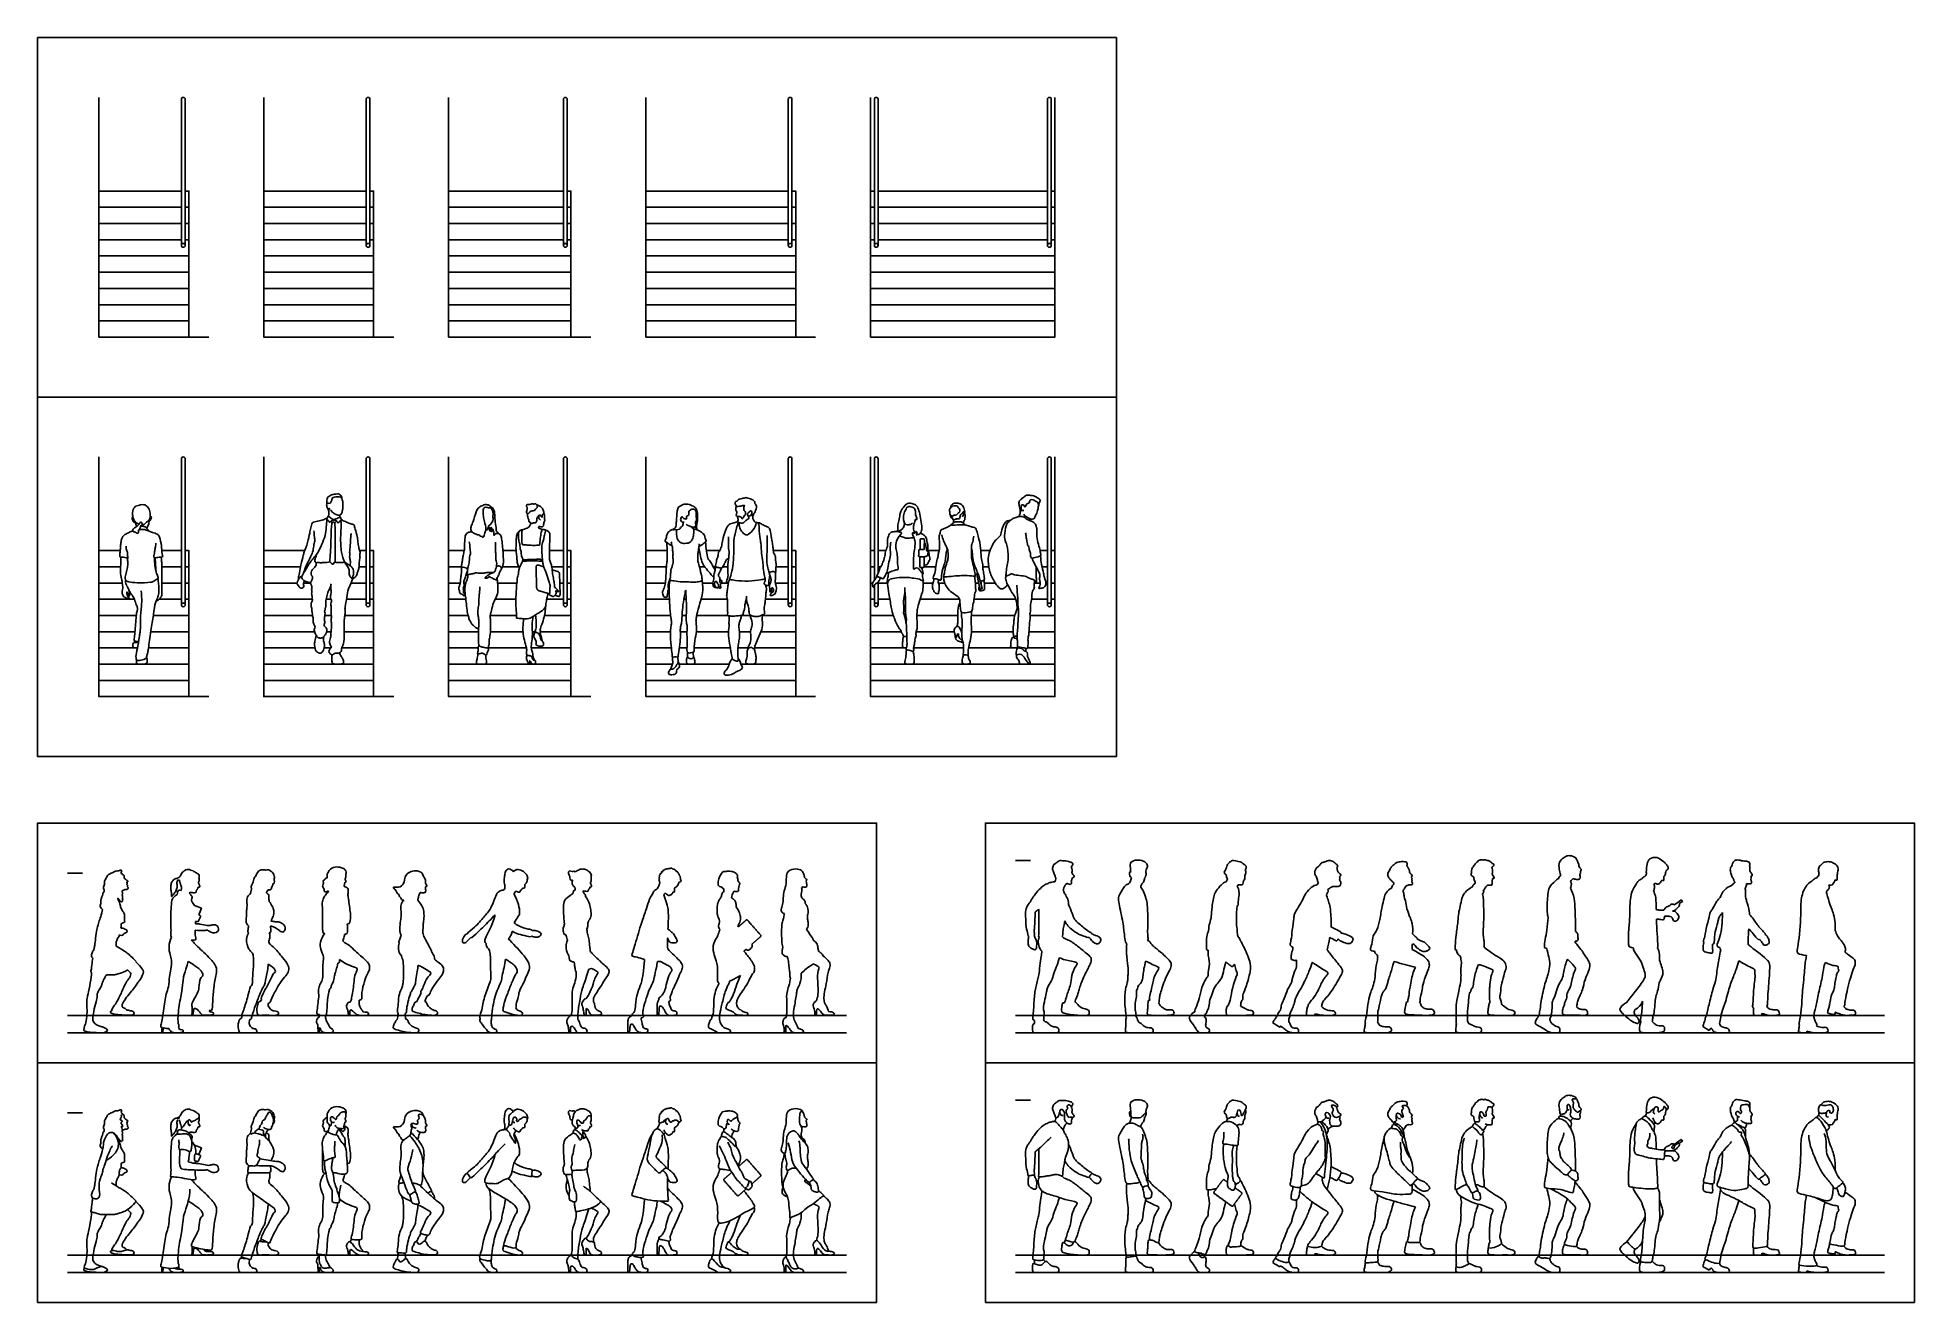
# Model space of a CAD drawing. Header units: millimetres. Extents: x 10.5 to 29.6, y 6 to 18.8.
import ezdxf

# ---------------------------------------------------------------- set-up
doc = ezdxf.new("R2010")
doc.units = ezdxf.units.MM
for name, color, linetype, true_color in [('AG-BUILDINGS', 7, 'Continuous', 0x66ccff), ('AG-DIAGRAM', 7, 'Continuous', 0xfecc66), ('AG-GUIDE', 7, 'Continuous', 0xcccccc), ('AG-OUTLINE', 7, 'Continuous', 0x8000ff), ('AG-PEOPLE', 7, 'Continuous', 0x66ccff), ('X-VPRT', 6, 'Continuous', 0xff00ff)]:
    doc.layers.add(name, color=color, linetype=linetype, true_color=true_color)

msp = doc.modelspace()

# ---------------------------------------------------------------- linework, layer by layer
at = {"layer": 'AG-BUILDINGS'}
for p, q in [((11.785, 13.616), (11.984, 13.616)), ((11.984, 13.45), (11.786, 13.45)), ((11.786, 13.45), (11.984, 13.45)), ((11.984, 13.285), (11.785, 13.285)), ((11.785, 13.285), (11.984, 13.285)), ((11.984, 13.12), (11.758, 13.12)), ((11.758, 13.12), (11.984, 13.12))]:
    msp.add_line(p, q, dxfattribs=at)
for points in [[(11.984, 18.207), (11.984, 16.721)], [(12.022, 16.721), (12.022, 18.207)], [(13.863, 18.207), (13.863, 16.721)], [(13.901, 16.721), (13.901, 18.207)], [(15.87, 18.207), (15.87, 16.721)], [(15.908, 16.721), (15.908, 18.207)], [(18.156, 18.207), (18.156, 16.721)], [(18.194, 16.721), (18.194, 18.207)], [(19.032, 16.721), (19.032, 18.207)], [(19.07, 18.207), (19.07, 16.721)], [(20.793, 18.207), (20.793, 16.721)], [(20.831, 16.721), (20.831, 18.207)], [(11.984, 17.108), (11.145, 17.108), (11.145, 17.273), (11.984, 17.273)], [(12.022, 17.273), (12.06, 17.273), (12.06, 17.108), (12.022, 17.108)], [(13.863, 17.108), (12.822, 17.108), (12.822, 17.273), (13.863, 17.273)], [(13.901, 17.273), (13.939, 17.273), (13.939, 17.108), (13.901, 17.108)], [(15.87, 17.108), (14.701, 17.108), (14.701, 17.273), (15.87, 17.273)], [(15.908, 17.273), (15.946, 17.273), (15.946, 17.108), (15.908, 17.108)], [(18.156, 17.108), (16.708, 17.108), (16.708, 17.273), (18.156, 17.273)], [(18.194, 17.273), (18.232, 17.273), (18.232, 17.108), (18.194, 17.108)], [(19.032, 17.108), (18.994, 17.108), (18.994, 17.273), (19.032, 17.273)], [(19.07, 17.273), (20.793, 17.273)], [(20.831, 17.273), (20.869, 17.273), (20.869, 17.108), (20.831, 17.108)], [(11.984, 16.943), (11.145, 16.943), (11.145, 17.108), (11.984, 17.108)], [(12.022, 17.108), (12.06, 17.108), (12.06, 16.943), (12.022, 16.943)], [(13.863, 16.943), (12.822, 16.943), (12.822, 17.108), (13.863, 17.108)], [(13.901, 17.108), (13.939, 17.108), (13.939, 16.943), (13.901, 16.943)], [(15.87, 16.943), (14.701, 16.943), (14.701, 17.108), (15.87, 17.108)], [(15.908, 17.108), (15.946, 17.108), (15.946, 16.943), (15.908, 16.943)], [(18.156, 16.943), (16.708, 16.943), (16.708, 17.108), (18.156, 17.108)], [(18.194, 17.108), (18.232, 17.108), (18.232, 16.943), (18.194, 16.943)], [(19.032, 16.943), (18.994, 16.943), (18.994, 17.108), (19.032, 17.108)], [(19.07, 17.108), (20.793, 17.108)], [(20.793, 17.108), (19.07, 17.108)], [(20.831, 17.108), (20.869, 17.108), (20.869, 16.943), (20.831, 16.943)], [(11.984, 16.778), (11.145, 16.778), (11.145, 16.943), (11.984, 16.943)], [(12.022, 16.943), (12.06, 16.943), (12.06, 16.778), (12.022, 16.778)], [(13.863, 16.778), (12.822, 16.778), (12.822, 16.943), (13.863, 16.943)], [(13.901, 16.943), (13.939, 16.943), (13.939, 16.778), (13.901, 16.778)], [(15.87, 16.778), (14.701, 16.778), (14.701, 16.943), (15.87, 16.943)], [(15.908, 16.943), (15.946, 16.943), (15.946, 16.778), (15.908, 16.778)], [(18.156, 16.778), (16.708, 16.778), (16.708, 16.943), (18.156, 16.943)], [(18.194, 16.943), (18.232, 16.943), (18.232, 16.778), (18.194, 16.778)], [(19.032, 16.778), (18.994, 16.778), (18.994, 16.943), (19.032, 16.943)], [(19.07, 16.943), (20.793, 16.943)], [(20.793, 16.943), (19.07, 16.943)], [(20.831, 16.943), (20.869, 16.943), (20.869, 16.778), (20.831, 16.778)], [(12.022, 16.778), (12.06, 16.778), (12.06, 16.613), (11.145, 16.613), (11.145, 16.778), (11.984, 16.778)], [(13.901, 16.778), (13.939, 16.778), (13.939, 16.613), (12.822, 16.613), (12.822, 16.778), (13.863, 16.778)], [(15.908, 16.778), (15.946, 16.778), (15.946, 16.613), (14.701, 16.613), (14.701, 16.778), (15.87, 16.778)], [(18.194, 16.778), (18.232, 16.778), (18.232, 16.613), (16.708, 16.613), (16.708, 16.778), (18.156, 16.778)], [(20.831, 16.778), (20.869, 16.778), (20.869, 16.613), (18.994, 16.613), (18.994, 16.778), (19.032, 16.778)], [(19.07, 16.778), (20.793, 16.778)], [(20.793, 16.778), (19.07, 16.778)], [(11.984, 14.549), (11.984, 13.063)], [(12.022, 13.063), (12.022, 14.549)], [(13.863, 14.549), (13.863, 13.063)], [(13.901, 13.063), (13.901, 14.549)], [(15.87, 14.549), (15.87, 13.063)], [(15.908, 13.063), (15.908, 14.549)], [(18.156, 14.549), (18.156, 13.063)], [(18.194, 13.063), (18.194, 14.549)], [(19.032, 13.313), (19.032, 14.549)], [(19.07, 14.549), (19.07, 13.386)], [(20.793, 14.549), (20.793, 13.063)], [(20.831, 13.063), (20.831, 14.549)], [(11.366, 13.45), (11.145, 13.45), (11.145, 13.616), (11.361, 13.616)], [(12.022, 13.616), (12.06, 13.616), (12.06, 13.45), (12.022, 13.45)], [(13.195, 13.45), (12.822, 13.45), (12.822, 13.616), (13.238, 13.616)], [(13.797, 13.616), (13.863, 13.616)], [(13.901, 13.616), (13.939, 13.616), (13.939, 13.45), (13.901, 13.45)], [(14.832, 13.45), (14.701, 13.45), (14.701, 13.616), (14.86, 13.616)], [(15.254, 13.616), (15.388, 13.616)], [(15.727, 13.616), (15.87, 13.616)], [(15.908, 13.616), (15.946, 13.616), (15.946, 13.45), (15.908, 13.45)], [(16.916, 13.45), (16.708, 13.45), (16.708, 13.616), (16.926, 13.616)], [(17.243, 13.616), (17.253, 13.616)], [(17.324, 13.616), (17.459, 13.616)], [(18.005, 13.616), (18.156, 13.616)], [(18.194, 13.616), (18.232, 13.616), (18.232, 13.45), (18.194, 13.45)], [(19.032, 13.45), (18.994, 13.45), (18.994, 13.616), (19.032, 13.616)], [(19.07, 13.616), (19.149, 13.616)], [(19.578, 13.616), (19.692, 13.616)], [(19.769, 13.616), (19.779, 13.616)], [(20.02, 13.616), (20.025, 13.616)], [(20.115, 13.616), (20.21, 13.616)], [(20.718, 13.616), (20.793, 13.616)], [(20.831, 13.616), (20.869, 13.616), (20.869, 13.45), (20.831, 13.45)], [(11.383, 13.285), (11.145, 13.285), (11.145, 13.45), (11.366, 13.45)], [(12.022, 13.45), (12.06, 13.45), (12.06, 13.285), (12.022, 13.285)], [(13.16, 13.285), (12.822, 13.285), (12.822, 13.45), (13.195, 13.45)], [(13.863, 13.45), (13.791, 13.45)], [(13.791, 13.45), (13.863, 13.45)], [(13.901, 13.45), (13.939, 13.45), (13.939, 13.285), (13.901, 13.285)], [(14.82, 13.285), (14.701, 13.285), (14.701, 13.45), (14.832, 13.45)], [(15.25, 13.45), (15.416, 13.45)], [(15.416, 13.45), (15.25, 13.45)], [(15.75, 13.45), (15.87, 13.45)], [(15.87, 13.45), (15.75, 13.45)], [(15.908, 13.45), (15.946, 13.45), (15.946, 13.285), (15.908, 13.285)], [(16.906, 13.285), (16.708, 13.285), (16.708, 13.45), (16.916, 13.45)], [(17.308, 13.45), (17.253, 13.45)], [(17.253, 13.45), (17.308, 13.45)], [(17.417, 13.45), (17.395, 13.45)], [(17.395, 13.45), (17.417, 13.45)], [(17.541, 13.45), (17.491, 13.45)], [(17.491, 13.45), (17.541, 13.45)], [(18.156, 13.45), (18.032, 13.45)], [(18.032, 13.45), (18.156, 13.45)], [(18.194, 13.45), (18.232, 13.45), (18.232, 13.285), (18.194, 13.285)], [(19.015, 13.285), (18.994, 13.285), (18.994, 13.45), (19.032, 13.45)], [(19.1, 13.45), (19.07, 13.45)], [(19.07, 13.45), (19.1, 13.45)], [(19.657, 13.45), (19.536, 13.45)], [(19.536, 13.45), (19.657, 13.45)], [(19.756, 13.45), (19.735, 13.45)], [(19.735, 13.45), (19.756, 13.45)], [(20.058, 13.45), (20.042, 13.45)], [(20.042, 13.45), (20.058, 13.45)], [(20.196, 13.45), (20.136, 13.45)], [(20.136, 13.45), (20.196, 13.45)], [(20.793, 13.45), (20.738, 13.45)], [(20.738, 13.45), (20.793, 13.45)], [(20.831, 13.45), (20.869, 13.45), (20.869, 13.285), (20.831, 13.285)], [(11.505, 13.12), (11.145, 13.12), (11.145, 13.285), (11.383, 13.285)], [(12.022, 13.285), (12.06, 13.285), (12.06, 13.12), (12.022, 13.12)], [(13.316, 13.12), (12.822, 13.12), (12.822, 13.285), (13.16, 13.285)], [(13.297, 13.285), (13.227, 13.285)], [(13.227, 13.285), (13.297, 13.285)], [(13.863, 13.285), (13.709, 13.285)], [(13.709, 13.285), (13.863, 13.285)], [(13.901, 13.285), (13.939, 13.285), (13.939, 13.12), (13.901, 13.12)], [(14.877, 13.12), (14.701, 13.12), (14.701, 13.285), (14.82, 13.285)], [(14.858, 13.285), (14.878, 13.285)], [(14.878, 13.285), (14.858, 13.285)], [(15.2, 13.285), (15.395, 13.285)], [(15.395, 13.285), (15.2, 13.285)], [(15.832, 13.285), (15.87, 13.285)], [(15.87, 13.285), (15.832, 13.285)], [(15.908, 13.285), (15.946, 13.285), (15.946, 13.12), (15.908, 13.12)], [(16.947, 13.12), (16.708, 13.12), (16.708, 13.285), (16.906, 13.285)], [(16.939, 13.285), (16.949, 13.285)], [(16.949, 13.285), (16.939, 13.285)], [(17.391, 13.285), (17.284, 13.285)], [(17.284, 13.285), (17.391, 13.285)], [(17.547, 13.285), (17.475, 13.285)], [(17.475, 13.285), (17.547, 13.285)], [(17.975, 13.285), (17.958, 13.285)], [(17.958, 13.285), (17.975, 13.285)], [(18.156, 13.285), (18.026, 13.285)], [(18.026, 13.285), (18.156, 13.285)], [(18.194, 13.285), (18.232, 13.285), (18.232, 13.12), (18.194, 13.12)], [(19.032, 13.12), (18.994, 13.12), (18.994, 13.285), (19.015, 13.285)], [(19.032, 13.063), (19.032, 13.264)], [(19.07, 13.294), (19.07, 13.063)], [(19.163, 13.285), (19.07, 13.285)], [(19.07, 13.285), (19.163, 13.285)], [(19.629, 13.285), (19.528, 13.285)], [(19.528, 13.285), (19.629, 13.285)], [(19.748, 13.285), (19.682, 13.285)], [(19.682, 13.285), (19.748, 13.285)], [(20.093, 13.285), (20.06, 13.285)], [(20.06, 13.285), (20.093, 13.285)], [(20.261, 13.285), (20.151, 13.285)], [(20.151, 13.285), (20.261, 13.285)], [(20.718, 13.285), (20.659, 13.285)], [(20.659, 13.285), (20.718, 13.285)], [(20.793, 13.285), (20.778, 13.285)], [(20.778, 13.285), (20.793, 13.285)], [(20.831, 13.285), (20.869, 13.285), (20.869, 13.12), (20.831, 13.12)], [(11.524, 12.955), (11.145, 12.955), (11.145, 13.12), (11.505, 13.12)], [(12.022, 13.12), (12.06, 13.12), (12.06, 12.955), (11.7, 12.955)], [(13.318, 12.955), (12.822, 12.955), (12.822, 13.12), (13.316, 13.12)], [(13.505, 13.12), (13.456, 13.12)], [(13.456, 13.12), (13.505, 13.12)], [(13.901, 13.12), (13.939, 13.12), (13.939, 12.955), (13.646, 12.955)], [(13.863, 13.12), (13.663, 13.12)], [(13.663, 13.12), (13.863, 13.12)], [(14.9, 12.955), (14.701, 12.955), (14.701, 13.12), (14.877, 13.12)], [(15.176, 13.12), (15.385, 13.12)], [(15.385, 13.12), (15.176, 13.12)], [(15.908, 13.12), (15.946, 13.12), (15.946, 12.955), (15.677, 12.955)], [(15.7, 13.12), (15.87, 13.12)], [(15.87, 13.12), (15.7, 13.12)], [(16.96, 12.955), (16.708, 12.955), (16.708, 13.12), (16.947, 13.12)], [(17.094, 13.12), (17.119, 13.12)], [(17.119, 13.12), (17.094, 13.12)], [(17.537, 13.12), (17.269, 13.12)], [(17.269, 13.12), (17.537, 13.12)], [(17.732, 13.12), (17.728, 13.12)], [(17.728, 13.12), (17.732, 13.12)], [(18.194, 13.12), (18.232, 13.12), (18.232, 12.955), (17.894, 12.955)], [(18.156, 13.12), (17.924, 13.12)], [(17.924, 13.12), (18.156, 13.12)], [(19.225, 12.955), (18.994, 12.955), (18.994, 13.12), (19.032, 13.12)], [(19.189, 13.12), (19.07, 13.12)], [(19.07, 13.12), (19.189, 13.12)], [(19.898, 13.12), (19.496, 13.12)], [(19.496, 13.12), (19.898, 13.12)], [(20.472, 13.12), (20.047, 13.12)], [(20.047, 13.12), (20.472, 13.12)], [(20.831, 13.12), (20.869, 13.12), (20.869, 12.955), (20.615, 12.955)], [(20.793, 13.12), (20.63, 13.12)], [(20.63, 13.12), (20.793, 13.12)], [(11.512, 12.79), (11.145, 12.79), (11.145, 12.955), (11.524, 12.955)], [(11.7, 12.955), (12.06, 12.955), (12.06, 12.79), (11.671, 12.79)], [(13.339, 12.79), (12.822, 12.79), (12.822, 12.955), (13.318, 12.955)], [(13.444, 12.955), (13.509, 12.955)], [(13.509, 12.955), (13.444, 12.955)], [(13.646, 12.955), (13.939, 12.955), (13.939, 12.79), (13.64, 12.79)], [(15.005, 12.79), (14.701, 12.79), (14.701, 12.955), (14.9, 12.955)], [(15.393, 12.955), (15.125, 12.955)], [(15.125, 12.955), (15.393, 12.955)], [(15.587, 12.955), (15.575, 12.955)], [(15.575, 12.955), (15.587, 12.955)], [(15.677, 12.955), (15.946, 12.955), (15.946, 12.79), (15.635, 12.79)], [(16.958, 12.79), (16.708, 12.79), (16.708, 12.955), (16.96, 12.955)], [(17.077, 12.955), (17.119, 12.955)], [(17.119, 12.955), (17.077, 12.955)], [(17.225, 12.955), (17.54, 12.955)], [(17.54, 12.955), (17.225, 12.955)], [(17.678, 12.955), (17.77, 12.955)], [(17.77, 12.955), (17.678, 12.955)], [(17.894, 12.955), (18.232, 12.955), (18.232, 12.79), (17.88, 12.79)], [(19.305, 12.79), (18.994, 12.79), (18.994, 12.955), (19.225, 12.955)], [(19.464, 12.955), (19.88, 12.955)], [(19.88, 12.955), (19.464, 12.955)], [(20.019, 12.955), (20.46, 12.955)], [(20.46, 12.955), (20.019, 12.955)], [(20.615, 12.955), (20.869, 12.955), (20.869, 12.79), (20.605, 12.79)], [(11.537, 12.625), (11.145, 12.625), (11.145, 12.79), (11.512, 12.79)], [(11.649, 12.625), (12.06, 12.625), (12.06, 12.46), (11.145, 12.46), (11.145, 12.625), (11.537, 12.625)], [(11.671, 12.79), (12.06, 12.79), (12.06, 12.625), (11.649, 12.625)], [(13.342, 12.625), (12.822, 12.625), (12.822, 12.79), (13.339, 12.79)], [(13.614, 12.625), (13.939, 12.625), (13.939, 12.46), (12.822, 12.46), (12.822, 12.625), (13.342, 12.625)], [(13.508, 12.625), (13.435, 12.625)], [(13.435, 12.625), (13.508, 12.625)], [(13.506, 12.79), (13.461, 12.79)], [(13.461, 12.79), (13.506, 12.79)], [(13.64, 12.79), (13.939, 12.79), (13.939, 12.625), (13.614, 12.625)], [(15.002, 12.625), (14.701, 12.625), (14.701, 12.79), (15.005, 12.79)], [(15.542, 12.625), (15.946, 12.625), (15.946, 12.46), (14.701, 12.46), (14.701, 12.625), (15.002, 12.625)], [(15.107, 12.625), (15.494, 12.625)], [(15.494, 12.625), (15.107, 12.625)], [(15.128, 12.79), (15.458, 12.79)], [(15.458, 12.79), (15.128, 12.79)], [(15.635, 12.79), (15.946, 12.79), (15.946, 12.625), (15.542, 12.625)], [(15.553, 12.79), (15.578, 12.79)], [(15.578, 12.79), (15.553, 12.79)], [(16.967, 12.625), (16.708, 12.625), (16.708, 12.79), (16.958, 12.79)], [(16.979, 12.46), (16.708, 12.46), (16.708, 12.625), (16.967, 12.625)], [(17.127, 12.625), (17.047, 12.625)], [(17.047, 12.625), (17.127, 12.625)], [(17.126, 12.79), (17.059, 12.79)], [(17.059, 12.79), (17.126, 12.79)], [(17.568, 12.625), (17.2, 12.625)], [(17.2, 12.625), (17.568, 12.625)], [(17.549, 12.79), (17.222, 12.79)], [(17.222, 12.79), (17.549, 12.79)], [(17.747, 12.625), (17.646, 12.625)], [(17.646, 12.625), (17.747, 12.625)], [(17.659, 12.79), (17.773, 12.79)], [(17.773, 12.79), (17.659, 12.79)], [(17.814, 12.625), (18.232, 12.625), (18.232, 12.46), (17.676, 12.46)], [(17.88, 12.79), (18.232, 12.79), (18.232, 12.625), (17.814, 12.625)], [(19.357, 12.625), (18.994, 12.625), (18.994, 12.79), (19.305, 12.79)], [(20.59, 12.625), (20.869, 12.625), (20.869, 12.46), (18.994, 12.46), (18.994, 12.625), (19.357, 12.625)], [(19.431, 12.625), (19.94, 12.625)], [(19.94, 12.625), (19.431, 12.625)], [(19.844, 12.79), (19.457, 12.79)], [(19.457, 12.79), (19.844, 12.79)], [(19.99, 12.625), (20.488, 12.625)], [(20.488, 12.625), (19.99, 12.625)], [(20.444, 12.79), (20.02, 12.79)], [(20.02, 12.79), (20.444, 12.79)], [(20.605, 12.79), (20.869, 12.79), (20.869, 12.625), (20.59, 12.625)], [(17.676, 12.46), (18.232, 12.46), (18.232, 12.295), (16.708, 12.295), (16.708, 12.46), (16.979, 12.46)], [(17.045, 12.46), (17.557, 12.46)], [(17.557, 12.46), (17.045, 12.46)]]:
    msp.add_lwpolyline(points, dxfattribs=at)
for points in [[(12.06, 16.613), (12.06, 16.448), (11.145, 16.448), (11.145, 16.613)], [(13.939, 16.613), (13.939, 16.448), (12.822, 16.448), (12.822, 16.613)], [(15.946, 16.613), (15.946, 16.448), (14.701, 16.448), (14.701, 16.613)], [(18.232, 16.613), (18.232, 16.448), (16.708, 16.448), (16.708, 16.613)], [(20.869, 16.613), (20.869, 16.448), (18.994, 16.448), (18.994, 16.613)], [(12.06, 16.448), (12.06, 16.283), (11.145, 16.283), (11.145, 16.448)], [(13.939, 16.448), (13.939, 16.283), (12.822, 16.283), (12.822, 16.448)], [(15.946, 16.448), (15.946, 16.283), (14.701, 16.283), (14.701, 16.448)], [(18.232, 16.448), (18.232, 16.283), (16.708, 16.283), (16.708, 16.448)], [(20.869, 16.448), (20.869, 16.283), (18.994, 16.283), (18.994, 16.448)], [(12.06, 16.283), (12.06, 16.117), (11.145, 16.117), (11.145, 16.283)], [(13.939, 16.283), (13.939, 16.117), (12.822, 16.117), (12.822, 16.283)], [(15.946, 16.283), (15.946, 16.117), (14.701, 16.117), (14.701, 16.283)], [(18.232, 16.283), (18.232, 16.117), (16.708, 16.117), (16.708, 16.283)], [(20.869, 16.283), (20.869, 16.117), (18.994, 16.117), (18.994, 16.283)], [(12.06, 16.117), (12.06, 15.952), (11.145, 15.952), (11.145, 16.117)], [(13.939, 16.117), (13.939, 15.952), (12.822, 15.952), (12.822, 16.117)], [(15.946, 16.117), (15.946, 15.952), (14.701, 15.952), (14.701, 16.117)], [(18.232, 16.117), (18.232, 15.952), (16.708, 15.952), (16.708, 16.117)], [(20.869, 16.117), (20.869, 15.952), (18.994, 15.952), (18.994, 16.117)], [(12.06, 15.952), (12.06, 15.787), (11.145, 15.787), (11.145, 15.952)], [(13.939, 15.952), (13.939, 15.787), (12.822, 15.787), (12.822, 15.952)], [(15.946, 15.952), (15.946, 15.787), (14.701, 15.787), (14.701, 15.952)], [(18.232, 15.952), (18.232, 15.787), (16.708, 15.787), (16.708, 15.952)], [(20.869, 15.952), (20.869, 15.787), (18.994, 15.787), (18.994, 15.952)], [(12.06, 12.46), (12.06, 12.295), (11.145, 12.295), (11.145, 12.46)], [(13.939, 12.46), (13.939, 12.295), (12.822, 12.295), (12.822, 12.46)], [(15.946, 12.46), (15.946, 12.295), (14.701, 12.295), (14.701, 12.46)], [(20.869, 12.46), (20.869, 12.295), (18.994, 12.295), (18.994, 12.46)], [(12.06, 12.295), (12.06, 12.13), (11.145, 12.13), (11.145, 12.295)], [(13.939, 12.295), (13.939, 12.13), (12.822, 12.13), (12.822, 12.295)], [(15.946, 12.295), (15.946, 12.13), (14.701, 12.13), (14.701, 12.295)], [(18.232, 12.295), (18.232, 12.13), (16.708, 12.13), (16.708, 12.295)], [(20.869, 12.295), (20.869, 12.13), (18.994, 12.13), (18.994, 12.295)]]:
    msp.add_lwpolyline(points, close=True, dxfattribs=at)
for centre in [(12.003, 16.721), (13.882, 16.721), (15.889, 16.721), (18.175, 16.721), (19.051, 16.721), (20.812, 16.721), (12.003, 13.063), (13.882, 13.063), (15.889, 13.063), (18.175, 13.063), (19.051, 13.063), (20.812, 13.063)]:
    msp.add_circle(centre, 0.0191, dxfattribs=at)
for centre, start in [((12.003, 18.207), 0), ((13.882, 18.207), 0), ((15.889, 18.207), 0), ((18.175, 18.207), 0), ((19.051, 18.207), 360), ((20.812, 18.207), 0), ((12.003, 14.549), 0), ((13.882, 14.549), 0), ((15.889, 14.549), 0), ((18.175, 14.549), 0), ((19.051, 14.549), 360), ((20.812, 14.549), 0)]:
    msp.add_arc(centre, 0.0191, start, 180, dxfattribs=at)
at = {"layer": 'AG-DIAGRAM'}
for p, q in [((10.826, 8.709), (18.75, 8.709)), ((20.467, 8.709), (29.306, 8.709)), ((10.826, 6.271), (18.75, 6.271)), ((20.467, 6.271), (29.306, 6.271))]:
    msp.add_line(p, q, dxfattribs=at)
for points in [[(11.145, 18.226), (11.145, 15.787), (12.263, 15.787)], [(12.822, 18.226), (12.822, 15.787), (14.143, 15.787)], [(14.701, 18.226), (14.701, 15.787), (16.149, 15.787)], [(16.708, 18.226), (16.708, 15.787), (18.435, 15.787)], [(18.994, 18.226), (18.994, 15.787), (20.869, 15.787), (20.869, 18.226)], [(11.145, 14.568), (11.145, 12.13), (12.263, 12.13)], [(12.822, 14.568), (12.822, 12.13), (14.143, 12.13)], [(14.701, 14.568), (14.701, 12.13), (16.149, 12.13)], [(16.708, 14.568), (16.708, 12.13), (18.435, 12.13)], [(18.994, 14.568), (18.994, 12.13), (20.869, 12.13), (20.869, 14.568)]]:
    msp.add_lwpolyline(points, dxfattribs=at)
at = {"layer": 'AG-GUIDE'}
for p, q in [((10.826, 10.335), (10.978, 10.335)), ((20.467, 10.462), (20.619, 10.462)), ((10.826, 8.887), (18.75, 8.887)), ((20.467, 8.887), (29.306, 8.887)), ((20.467, 8.023), (20.619, 8.023)), ((10.826, 7.896), (10.978, 7.896)), ((10.826, 6.448), (18.75, 6.448)), ((20.467, 6.448), (29.306, 6.448))]:
    msp.add_line(p, q, dxfattribs=at)
at = {"layer": 'AG-OUTLINE'}
for points in [[(13.65, 10.191), (13.637, 10.207)], [(12.162, 9.91), (12.187, 9.977), (12.117, 10.003)], [(12.797, 9.046), (12.786, 9.028)], [(12.599, 8.867), (12.593, 8.856)], [(16.824, 8.887), (16.84, 8.887)], [(18.427, 8.887), (18.443, 8.887)], [(18.115, 8.709), (18.132, 8.709)], [(27.459, 8.772), (27.524, 8.734)], [(27.524, 8.734), (27.54, 8.755)]]:
    msp.add_lwpolyline(points, dxfattribs=at)
for points, knots in [([(26.17, 10.479), (26.17, 10.492), (26.121, 10.514), (26.075, 10.512), (26.038, 10.488), (25.988, 10.447), (26, 10.377), (26.002, 10.333), (26.012, 10.319)], [7.549209, 7.549209, 7.549209, 7.549209, 7.998364, 8.422743, 8.819525, 9.287123, 9.794375, 10.238738, 10.238738, 10.238738, 10.238738]), ([(11.386, 10.32), (11.385, 10.324), (11.366, 10.33), (11.378, 10.349), (11.376, 10.362), (11.361, 10.366), (11.345, 10.353), (11.32, 10.358), (11.301, 10.347), (11.272, 10.332), (11.231, 10.318), (11.223, 10.286), (11.194, 10.244), (11.207, 10.222), (11.185, 10.18), (11.2, 10.165), (11.198, 10.139), (11.182, 10.136), (11.185, 10.104), (11.176, 10.099), (11.17, 10.086), (11.171, 10.068), (11.161, 10.062), (11.165, 10.044), (11.166, 10.024), (11.156, 10.006), (11.159, 9.984), (11.183, 9.963)], [-4.081323, -4.081323, -4.081323, -4.081323, -3.934523, -3.783759, -3.665362, -3.541566, -3.384078, -3.21216, -3.051303, -2.843473, -2.620176, -2.416165, -2.175584, -2.004427, -1.77508, -1.619894, -1.458391, -1.330372, -1.143804, -1.037696, -0.907175, -0.757905, -0.647934, -0.504879, -0.347289, -0.183245, 0, 0, 0, 0]), ([(11.383, 10.154), (11.395, 10.161), (11.405, 10.167), (11.422, 10.166), (11.444, 10.17), (11.443, 10.188), (11.437, 10.194), (11.434, 10.201), (11.436, 10.209), (11.433, 10.214), (11.429, 10.217), (11.43, 10.222), (11.434, 10.226), (11.432, 10.234), (11.429, 10.238), (11.43, 10.243), (11.436, 10.243), (11.441, 10.247), (11.438, 10.256), (11.43, 10.26), (11.421, 10.266), (11.409, 10.275), (11.403, 10.28), (11.403, 10.288), (11.4, 10.295), (11.402, 10.306), (11.398, 10.313), (11.39, 10.319), (11.386, 10.32)], [0, 0, 0, 0, 0.125352, 0.267945, 0.415297, 0.541031, 0.635316, 0.725154, 0.822035, 0.896004, 0.965948, 1.039529, 1.114749, 1.206374, 1.280418, 1.342967, 1.420655, 1.498855, 1.589633, 1.686611, 1.801207, 1.931186, 2.02349, 2.113178, 2.201636, 2.311269, 2.404419, 2.527044, 2.527044, 2.527044, 2.527044]), ([(12.162, 10.285), (12.165, 10.289), (12.168, 10.302), (12.163, 10.32), (12.152, 10.326), (12.136, 10.336), (12.119, 10.348), (12.103, 10.356), (12.077, 10.365), (12.067, 10.371), (12.041, 10.371), (12.019, 10.362), (11.994, 10.343), (11.982, 10.324), (11.973, 10.302), (11.964, 10.292), (11.96, 10.288)], [1.683428, 1.683428, 1.683428, 1.683428, 1.930813, 2.165308, 2.365575, 2.615866, 2.87457, 3.128535, 3.422857, 3.620212, 3.898399, 4.185358, 4.50434, 4.778425, 5.05207, 5.307038, 5.307038, 5.307038, 5.307038]), ([(12.915, 10.224), (12.92, 10.227), (12.934, 10.235), (12.926, 10.268), (12.935, 10.306), (12.907, 10.347), (12.866, 10.374), (12.84, 10.362), (12.799, 10.373), (12.756, 10.348), (12.744, 10.305), (12.718, 10.285), (12.717, 10.232), (12.69, 10.209), (12.699, 10.17), (12.689, 10.148), (12.688, 10.129), (12.688, 10.124)], [-11.753166, -11.753166, -11.753166, -11.753166, -11.505887, -11.193755, -10.840608, -10.442324, -10.060028, -9.770834, -9.411205, -9.023794, -8.651071, -8.334534, -7.935651, -7.608633, -7.27342, -6.956575, -6.780653, -6.780653, -6.780653, -6.780653]), ([(13.656, 10.327), (13.658, 10.332), (13.66, 10.345), (13.653, 10.373), (13.61, 10.391), (13.546, 10.405), (13.484, 10.366), (13.462, 10.314), (13.467, 10.294), (13.468, 10.285)], [-4.172198, -4.172198, -4.172198, -4.172198, -3.931182, -3.64313, -3.264335, -2.805948, -2.328795, -1.908407, -1.638384, -1.638384, -1.638384, -1.638384]), ([(13.637, 10.207), (13.641, 10.212), (13.645, 10.218), (13.639, 10.225), (13.647, 10.229), (13.645, 10.241), (13.653, 10.238), (13.663, 10.247), (13.653, 10.261), (13.648, 10.276), (13.656, 10.287), (13.655, 10.302), (13.657, 10.312), (13.656, 10.327)], [-5.89967, -5.89967, -5.89967, -5.89967, -5.684549, -5.52308, -5.365608, -5.18738, -5.04853, -4.849821, -4.616451, -4.377817, -4.168536, -3.946832, -3.687953, -3.687953, -3.687953, -3.687953]), ([(14.443, 10.307), (14.442, 10.314), (14.438, 10.328), (14.413, 10.351), (14.368, 10.361), (14.301, 10.349), (14.253, 10.303), (14.252, 10.227), (14.2, 10.181), (14.124, 10.198), (14.16, 10.165), (14.171, 10.152), (14.177, 10.123), (14.199, 10.118), (14.2, 10.093), (14.219, 10.084), (14.219, 10.064), (14.239, 10.058), (14.247, 10.058)], [-5.373469, -5.373469, -5.373469, -5.373469, -5.112543, -4.791293, -4.402662, -3.955404, -3.456023, -2.971072, -2.516577, -2.113759, -1.818924, -1.559678, -1.273626, -1.027405, -0.76398, -0.522526, -0.288591, 0, 0, 0, 0]), ([(15.361, 10.348), (15.35, 10.363), (15.313, 10.39), (15.274, 10.352), (15.273, 10.301), (15.26, 10.25), (15.28, 10.203), (15.271, 10.175), (15.265, 10.163)], [-2.378773, -2.378773, -2.378773, -2.378773, -1.95283, -1.582916, -1.175967, -0.761133, -0.364801, 0, 0, 0, 0]), ([(15.502, 10.269), (15.508, 10.278), (15.506, 10.292), (15.495, 10.324), (15.454, 10.362), (15.395, 10.375), (15.376, 10.362), (15.364, 10.351), (15.361, 10.348)], [-4.547971, -4.547971, -4.547971, -4.547971, -4.305489, -3.94417, -3.478119, -3.012752, -2.670434, -2.566212, -2.566212, -2.566212, -2.566212]), ([(15.99, 10.346), (15.986, 10.35), (15.975, 10.357), (15.957, 10.346), (15.928, 10.367), (15.915, 10.326), (15.937, 10.303), (15.936, 10.272), (15.947, 10.262), (15.957, 10.261), (15.962, 10.262)], [-2.135095, -2.135095, -2.135095, -2.135095, -1.89891, -1.650704, -1.35911, -1.047172, -0.725162, -0.419239, -0.209707, 0, 0, 0, 0]), ([(16.152, 10.306), (16.155, 10.31), (16.152, 10.333), (16.112, 10.366), (16.067, 10.381), (16.024, 10.367), (15.998, 10.354), (15.99, 10.346)], [3.66541, 3.66541, 3.66541, 3.66541, 3.931456, 4.344856, 4.738947, 5.122522, 5.467497, 5.467497, 5.467497, 5.467497]), ([(17.045, 10.242), (17.057, 10.244), (17.069, 10.252), (17.064, 10.261), (17.056, 10.267), (17.064, 10.276), (17.058, 10.285), (17.057, 10.292), (17.059, 10.3), (17.053, 10.306), (17.047, 10.313), (17.049, 10.32), (17.042, 10.326), (17.042, 10.33), (17.038, 10.34), (17.03, 10.338), (17.027, 10.35), (17.022, 10.354), (17.014, 10.351), (17.013, 10.365), (17.004, 10.36), (16.999, 10.379), (16.984, 10.371), (16.979, 10.379), (16.966, 10.39), (16.957, 10.377), (16.947, 10.382), (16.933, 10.379), (16.927, 10.376), (16.917, 10.379), (16.914, 10.371), (16.901, 10.374), (16.897, 10.367), (16.894, 10.363), (16.877, 10.363), (16.884, 10.345), (16.86, 10.35), (16.871, 10.332), (16.851, 10.329), (16.857, 10.317), (16.844, 10.314), (16.851, 10.297), (16.84, 10.295), (16.85, 10.277), (16.84, 10.27), (16.843, 10.261), (16.85, 10.233)], [3.675599, 3.675599, 3.675599, 3.675599, 3.903753, 4.081059, 4.259639, 4.45034, 4.647855, 4.814528, 4.987566, 5.17075, 5.350329, 5.501595, 5.68267, 5.813583, 6.001484, 6.162738, 6.362429, 6.519646, 6.669657, 6.864233, 7.014959, 7.251947, 7.466114, 7.647366, 7.885622, 8.097441, 8.2963, 8.524596, 8.689943, 8.880431, 9.039993, 9.248752, 9.411811, 9.558856, 9.782771, 9.987884, 10.218005, 10.431898, 10.661738, 10.845814, 11.036755, 11.269362, 11.43136, 11.681948, 11.876564, 12.084652, 12.084652, 12.084652, 12.084652]), ([(17.637, 10.295), (17.641, 10.303), (17.637, 10.327), (17.597, 10.35), (17.553, 10.355), (17.516, 10.35), (17.482, 10.349), (17.445, 10.277), (17.442, 10.23), (17.443, 10.205), (17.47, 10.192), (17.486, 10.192), (17.493, 10.174), (17.503, 10.171)], [2.394862, 2.394862, 2.394862, 2.394862, 2.698376, 3.086677, 3.475526, 3.829557, 4.14611, 4.655037, 5.063022, 5.337261, 5.632074, 5.863011, 6.144303, 6.144303, 6.144303, 6.144303]), ([(18.305, 10.341), (18.304, 10.349), (18.292, 10.366), (18.234, 10.383), (18.15, 10.363), (18.133, 10.293), (18.137, 10.206), (18.106, 10.139), (18.107, 10.064), (18.098, 10.003), (18.08, 9.956), (18.091, 9.938), (18.098, 9.928), (18.113, 9.923)], [-10.634985, -10.634985, -10.634985, -10.634985, -10.349539, -9.888586, -9.361136, -8.895894, -8.348814, -7.84825, -7.347885, -6.878109, -6.478935, -6.224931, -5.970434, -5.970434, -5.970434, -5.970434]), ([(18.292, 10.186), (18.297, 10.19), (18.309, 10.195), (18.324, 10.19), (18.342, 10.19), (18.346, 10.205), (18.343, 10.216), (18.346, 10.221), (18.34, 10.233), (18.343, 10.241), (18.337, 10.247), (18.335, 10.257), (18.347, 10.259), (18.345, 10.272), (18.335, 10.276), (18.326, 10.284), (18.319, 10.298), (18.317, 10.314), (18.312, 10.335), (18.305, 10.341)], [-6.993403, -6.993403, -6.993403, -6.993403, -6.746604, -6.515244, -6.292608, -6.087323, -5.901535, -5.762569, -5.570739, -5.402162, -5.24147, -5.083642, -4.91722, -4.749557, -4.52266, -4.318973, -4.106394, -3.870094, -3.55801, -3.55801, -3.55801, -3.55801]), ([(21.037, 10.402), (21.047, 10.411), (21.053, 10.423), (21.047, 10.439), (21.029, 10.447), (21.006, 10.45), (20.978, 10.462), (20.947, 10.458), (20.921, 10.464), (20.901, 10.454), (20.887, 10.442), (20.873, 10.433), (20.85, 10.416), (20.841, 10.372), (20.856, 10.339), (20.873, 10.299), (20.875, 10.288), (20.878, 10.285)], [7.658923, 7.658923, 7.658923, 7.658923, 7.907207, 8.140101, 8.395273, 8.685557, 9.012596, 9.341633, 9.64487, 9.918045, 10.169148, 10.412261, 10.719417, 11.104559, 11.471648, 11.862941, 12.07516, 12.07516, 12.07516, 12.07516]), ([(21.046, 10.286), (21.052, 10.291), (21.062, 10.291), (21.064, 10.299), (21.063, 10.31), (21.051, 10.32), (21.041, 10.332), (21.041, 10.345), (21.045, 10.356), (21.04, 10.382), (21.038, 10.395), (21.037, 10.402)], [0, 0, 0, 0, 0.206477, 0.370525, 0.56176, 0.80214, 1.044338, 1.250156, 1.456097, 1.763272, 2.042931, 2.042931, 2.042931, 2.042931]), ([(21.639, 10.345), (21.636, 10.346), (21.625, 10.348), (21.629, 10.321), (21.631, 10.296), (21.64, 10.294), (21.643, 10.293)], [0, 0, 0, 0, 0.179674, 0.4507212, 0.7378215, 0.9189223, 0.9189223, 0.9189223, 0.9189223]), ([(21.793, 10.34), (21.794, 10.348), (21.794, 10.371), (21.816, 10.398), (21.8, 10.44), (21.767, 10.459), (21.703, 10.474), (21.63, 10.45), (21.635, 10.396), (21.638, 10.359), (21.639, 10.345)], [-5.379724, -5.379724, -5.379724, -5.379724, -5.120078, -4.778143, -4.424715, -4.075168, -3.611848, -3.150658, -2.724785, -2.44765, -2.44765, -2.44765, -2.44765]), ([(21.781, 10.284), (21.785, 10.285), (21.792, 10.302), (21.8, 10.326), (21.793, 10.34)], [0.1715621, 0.1715621, 0.1715621, 0.1715621, 0.5542528, 1.0352962, 1.0352962, 1.0352962, 1.0352962]), ([(22.804, 10.367), (22.813, 10.381), (22.818, 10.396), (22.808, 10.415), (22.781, 10.428), (22.764, 10.45), (22.737, 10.45), (22.671, 10.471), (22.643, 10.44), (22.615, 10.416), (22.611, 10.371), (22.589, 10.354), (22.59, 10.331), (22.604, 10.323), (22.613, 10.314), (22.614, 10.289), (22.623, 10.277)], [2.881548, 2.881548, 2.881548, 2.881548, 3.155518, 3.417817, 3.741115, 4.042624, 4.352923, 4.831913, 5.195121, 5.553724, 5.943352, 6.247005, 6.508094, 6.733335, 6.945267, 7.291503, 7.291503, 7.291503, 7.291503]), ([(22.72, 10.201), (22.723, 10.206), (22.73, 10.214), (22.749, 10.217), (22.773, 10.209), (22.786, 10.234), (22.781, 10.255), (22.805, 10.275), (22.798, 10.318), (22.813, 10.334), (22.809, 10.357), (22.804, 10.367)], [0, 0, 0, 0, 0.220816, 0.462486, 0.734168, 1.003905, 1.260794, 1.559322, 1.918194, 2.171586, 2.490527, 2.490527, 2.490527, 2.490527]), ([(23.734, 10.392), (23.738, 10.393), (23.744, 10.399), (23.748, 10.415), (23.721, 10.43), (23.708, 10.448), (23.667, 10.465), (23.636, 10.46), (23.609, 10.444), (23.575, 10.443), (23.562, 10.408), (23.537, 10.397), (23.523, 10.382), (23.513, 10.352), (23.51, 10.338), (23.514, 10.315), (23.537, 10.286), (23.539, 10.248), (23.547, 10.239), (23.55, 10.237)], [0, 0, 0, 0, 0.19325, 0.401783, 0.701524, 0.9785, 1.348303, 1.668558, 1.983005, 2.299961, 2.632372, 2.919272, 3.177067, 3.494113, 3.716472, 3.977435, 4.330202, 4.688201, 4.840534, 4.840534, 4.840534, 4.840534]), ([(23.759, 10.296), (23.767, 10.303), (23.775, 10.305), (23.779, 10.318), (23.763, 10.329), (23.747, 10.343), (23.741, 10.371), (23.738, 10.386), (23.734, 10.392)], [-9.459413, -9.459413, -9.459413, -9.459413, -9.253273, -9.051527, -8.78998, -8.494551, -8.146929, -7.8954, -7.8954, -7.8954, -7.8954]), ([(24.448, 10.403), (24.449, 10.408), (24.45, 10.418), (24.454, 10.431), (24.445, 10.447), (24.426, 10.45), (24.393, 10.452), (24.345, 10.446), (24.325, 10.425), (24.29, 10.401), (24.275, 10.368), (24.25, 10.331), (24.259, 10.292), (24.279, 10.269), (24.296, 10.255), (24.306, 10.239), (24.313, 10.237)], [-5.410252, -5.410252, -5.410252, -5.410252, -5.18443, -4.971642, -4.747568, -4.504924, -4.166312, -3.772934, -3.461704, -3.09399, -2.742349, -2.366027, -2.013541, -1.698335, -1.41699, -1.147483, -1.147483, -1.147483, -1.147483]), ([(24.409, 10.158), (24.416, 10.166), (24.43, 10.182), (24.436, 10.204), (24.468, 10.217), (24.497, 10.21), (24.505, 10.223), (24.506, 10.241), (24.491, 10.249), (24.503, 10.256), (24.5, 10.262), (24.495, 10.27), (24.503, 10.274), (24.5, 10.284), (24.493, 10.288), (24.493, 10.296), (24.504, 10.305), (24.5, 10.315), (24.486, 10.33), (24.472, 10.341), (24.48, 10.358), (24.463, 10.382), (24.455, 10.398), (24.448, 10.403)], [-8.956563, -8.956563, -8.956563, -8.956563, -8.635219, -8.366559, -8.040623, -7.742269, -7.538797, -7.304021, -7.105494, -6.935704, -6.794614, -6.635611, -6.496867, -6.327296, -6.163262, -6.022979, -5.814508, -5.646406, -5.380073, -5.147939, -4.930688, -4.625582, -4.337466, -4.337466, -4.337466, -4.337466]), ([(25.312, 10.393), (25.319, 10.394), (25.325, 10.403), (25.335, 10.414), (25.333, 10.426), (25.315, 10.43), (25.311, 10.445), (25.294, 10.449), (25.284, 10.464), (25.265, 10.457), (25.245, 10.476), (25.229, 10.462), (25.21, 10.474), (25.198, 10.466), (25.178, 10.469), (25.169, 10.446), (25.143, 10.436), (25.144, 10.42), (25.126, 10.413), (25.123, 10.393), (25.111, 10.387), (25.104, 10.358), (25.105, 10.339), (25.102, 10.318), (25.109, 10.304), (25.128, 10.298), (25.129, 10.277), (25.134, 10.256), (25.144, 10.241)], [3.89858, 3.89858, 3.89858, 3.89858, 4.137293, 4.358087, 4.540186, 4.778588, 4.991515, 5.227359, 5.464497, 5.71315, 5.99352, 6.236106, 6.496778, 6.712026, 6.953431, 7.231065, 7.52604, 7.735078, 7.975838, 8.230815, 8.439004, 8.749498, 9.019655, 9.282071, 9.504973, 9.747906, 10.015647, 10.333447, 10.333447, 10.333447, 10.333447]), ([(25.272, 10.213), (25.292, 10.21), (25.317, 10.208), (25.314, 10.238), (25.319, 10.249), (25.312, 10.26), (25.32, 10.265), (25.318, 10.274), (25.32, 10.28), (25.333, 10.278), (25.339, 10.288), (25.324, 10.306), (25.315, 10.324), (25.318, 10.335), (25.321, 10.348), (25.318, 10.378), (25.312, 10.393)], [0.277464, 0.277464, 0.277464, 0.277464, 0.604769, 0.883271, 1.088179, 1.279182, 1.429218, 1.604188, 1.727772, 1.927108, 2.094508, 2.372517, 2.635291, 2.812107, 3.02395, 3.42231, 3.42231, 3.42231, 3.42231]), ([(26.012, 10.319), (26.012, 10.315), (26.011, 10.308), (26.007, 10.302), (26.005, 10.299)], [-0.376281, -0.376281, -0.376281, -0.376281, -0.1903092, 0, 0, 0, 0]), ([(26.138, 10.278), (26.148, 10.274), (26.172, 10.268), (26.215, 10.269), (26.212, 10.304), (26.204, 10.319), (26.217, 10.333), (26.215, 10.343), (26.213, 10.353)], [2.904413, 2.904413, 2.904413, 2.904413, 3.25283, 3.628134, 3.949111, 4.196769, 4.446656, 4.676888, 4.676888, 4.676888, 4.676888]), ([(26.213, 10.353), (26.217, 10.356), (26.227, 10.366), (26.214, 10.381), (26.198, 10.397), (26.199, 10.416), (26.192, 10.436), (26.18, 10.472), (26.173, 10.476), (26.17, 10.479)], [-1.779596, -1.779596, -1.779596, -1.779596, -1.549703, -1.31935, -1.045413, -0.809065, -0.535466, -0.188868, 0, 0, 0, 0]), ([(26.886, 10.333), (26.886, 10.329), (26.884, 10.319), (26.876, 10.307), (26.87, 10.301)], [-0.4628835, -0.4628835, -0.4628835, -0.4628835, -0.2767603, 0, 0, 0, 0]), ([(27.084, 10.361), (27.093, 10.365), (27.112, 10.379), (27.098, 10.409), (27.077, 10.438), (27.051, 10.456), (26.994, 10.503), (26.913, 10.487), (26.888, 10.426), (26.886, 10.364), (26.88, 10.337), (26.886, 10.333)], [-4.523717, -4.523717, -4.523717, -4.523717, -4.21559, -3.910239, -3.567328, -3.242212, -2.762706, -2.274379, -1.828509, -1.363153, -1.078795, -1.078795, -1.078795, -1.078795]), ([(26.98, 10.23), (26.988, 10.223), (27.004, 10.218), (27.019, 10.227), (27.019, 10.238), (27.034, 10.236), (27.029, 10.254), (27.04, 10.253), (27.041, 10.263), (27.049, 10.26), (27.063, 10.258), (27.063, 10.271), (27.064, 10.286), (27.058, 10.3), (27.076, 10.311), (27.077, 10.324), (27.079, 10.342), (27.084, 10.361)], [-6.6484, -6.6484, -6.6484, -6.6484, -6.351095, -6.127901, -5.954505, -5.767684, -5.563013, -5.407187, -5.241499, -5.086848, -4.887886, -4.694797, -4.457304, -4.247945, -4.001071, -3.788546, -3.475287, -3.475287, -3.475287, -3.475287]), ([(27.935, 10.384), (27.935, 10.389), (27.935, 10.4), (27.934, 10.419), (27.939, 10.442), (27.91, 10.456), (27.869, 10.454), (27.807, 10.474), (27.777, 10.459), (27.758, 10.432), (27.754, 10.406), (27.733, 10.38), (27.743, 10.333), (27.755, 10.292), (27.776, 10.267), (27.774, 10.25), (27.783, 10.246)], [-5.556277, -5.556277, -5.556277, -5.556277, -5.318918, -5.06555, -4.802919, -4.505957, -4.11809, -3.654942, -3.333975, -3.008214, -2.709348, -2.386448, -1.991243, -1.602254, -1.273266, -1.02897, -1.02897, -1.02897, -1.02897]), ([(27.903, 10.227), (27.918, 10.223), (27.94, 10.222), (27.957, 10.23), (27.951, 10.263), (27.943, 10.269), (27.953, 10.277), (27.946, 10.284), (27.953, 10.29), (27.944, 10.304), (27.959, 10.304), (27.964, 10.315), (27.954, 10.33), (27.933, 10.357), (27.937, 10.367), (27.935, 10.384)], [0.656167, 0.656167, 0.656167, 0.656167, 1.020836, 1.243303, 1.570122, 1.733301, 1.907717, 2.066576, 2.226342, 2.423666, 2.608881, 2.789969, 3.039382, 3.375373, 3.621451, 3.621451, 3.621451, 3.621451]), ([(28.66, 10.415), (28.649, 10.411), (28.638, 10.398), (28.632, 10.358), (28.635, 10.347), (28.64, 10.339)], [2.742166, 2.742166, 2.742166, 2.742166, 3.062358, 3.506549, 3.785784, 3.785784, 3.785784, 3.785784]), ([(28.64, 10.339), (28.64, 10.334), (28.639, 10.324), (28.639, 10.312), (28.638, 10.306)], [-0.461157, -0.461157, -0.461157, -0.461157, -0.2409336, 0, 0, 0, 0]), ([(28.737, 10.209), (28.741, 10.21), (28.749, 10.213), (28.779, 10.212), (28.78, 10.221), (28.788, 10.239), (28.8, 10.247), (28.8, 10.254), (28.803, 10.27), (28.825, 10.257), (28.826, 10.279), (28.824, 10.308), (28.826, 10.328), (28.834, 10.354), (28.836, 10.407), (28.782, 10.442), (28.737, 10.454), (28.684, 10.445), (28.667, 10.426), (28.66, 10.415)], [-4.769434, -4.769434, -4.769434, -4.769434, -4.558585, -4.262767, -4.107294, -3.854503, -3.645616, -3.496564, -3.303695, -3.074432, -2.849199, -2.531401, -2.279141, -1.982906, -1.585036, -1.147693, -0.752336, -0.34682, 0, 0, 0, 0]), ([(11.335, 10.079), (11.34, 10.074), (11.351, 10.067), (11.356, 10.056), (11.375, 10.032), (11.391, 10.057), (11.382, 10.08), (11.387, 10.094), (11.384, 10.103), (11.381, 10.114), (11.39, 10.125), (11.383, 10.136), (11.38, 10.144), (11.383, 10.154)], [-7.529701, -7.529701, -7.529701, -7.529701, -7.023763, -6.88904, -6.751145, -6.625834, -6.524232, -6.397433, -6.284055, -6.171625, -6.058747, -5.954286, -5.822069, -5.822069, -5.822069, -5.822069]), ([(11.94, 10.118), (11.907, 10.093), (11.886, 10.072), (11.879, 9.99), (11.877, 9.898), (11.874, 9.797), (11.882, 9.743), (11.872, 9.693), (11.882, 9.683)], [0, 0, 0, 0, 0.379237, 0.915675, 1.515504, 2.11882, 2.594743, 3.02536, 3.02536, 3.02536, 3.02536]), ([(11.946, 10.282), (11.933, 10.28), (11.909, 10.274), (11.882, 10.24), (11.879, 10.218), (11.874, 10.175), (11.885, 10.136), (11.883, 10.113), (11.882, 10.099), (11.886, 10.091), (11.89, 10.105), (11.902, 10.114), (11.912, 10.128), (11.914, 10.134), (11.935, 10.15), (11.942, 10.2), (11.937, 10.234), (11.94, 10.254), (11.947, 10.259), (11.95, 10.262)], [-6.415888, -6.415888, -6.415888, -6.415888, -6.103002, -5.719568, -5.446646, -5.065901, -4.684677, -4.343062, -4.343062, -4.181747, -4.001038, -3.76162, -3.422679, -3.272781, -1.30086, -0.953068, -0.462549, -0.195262, 0, 0, 0, 0]), ([(11.98, 10.158), (11.972, 10.16), (11.943, 10.166), (11.945, 10.131), (11.94, 10.118)], [-2.389576, -2.389576, -2.389576, -2.389576, -2.049536, -0.927284, -0.927284, -0.927284, -0.927284]), ([(11.96, 10.288), (11.951, 10.285), (11.942, 10.285), (11.945, 10.283), (11.946, 10.282)], [-0.4104308, -0.4104308, -0.4104308, -0.4104308, -0.1367197, 0, 0, 0, 0]), ([(11.95, 10.262), (11.95, 10.261), (11.951, 10.26), (11.956, 10.263), (11.961, 10.262), (11.963, 10.264), (11.963, 10.264)], [-1.2134689, -1.2134689, -1.2134689, -1.2134689, -1.1896017, -1.0561406, -0.9038063, -0.8903256, -0.8903256, -0.8903256, -0.8903256]), ([(11.963, 10.264), (11.967, 10.248), (11.972, 10.224), (11.981, 10.206), (11.986, 10.191)], [0, 0, 0, 0, 0.537527, 1.048627, 1.048627, 1.048627, 1.048627]), ([(11.986, 10.191), (11.986, 10.189), (11.985, 10.185), (11.984, 10.179), (11.98, 10.158)], [-0.3244491, -0.3244491, -0.3244491, -0.3244491, -0.1849551, 0, 0, 0, 0]), ([(12.062, 10.129), (12.064, 10.132), (12.071, 10.139), (12.089, 10.136), (12.101, 10.135), (12.135, 10.13), (12.134, 10.155), (12.138, 10.162), (12.147, 10.164), (12.144, 10.172), (12.151, 10.176), (12.149, 10.184), (12.155, 10.193), (12.17, 10.189), (12.172, 10.198), (12.169, 10.209), (12.166, 10.219), (12.159, 10.229), (12.158, 10.243), (12.166, 10.252), (12.165, 10.27), (12.163, 10.28), (12.162, 10.285)], [0, 0, 0, 0, 0.205454, 0.441281, 0.658514, 0.959403, 1.209196, 1.365638, 1.5262, 1.667805, 1.81752, 1.973666, 2.138391, 2.347117, 2.497391, 2.690095, 2.872425, 3.074378, 3.278649, 3.473835, 3.710519, 3.934673, 3.934673, 3.934673, 3.934673]), ([(12.088, 10.061), (12.089, 10.07), (12.096, 10.087), (12.092, 10.093), (12.076, 10.119), (12.067, 10.126), (12.062, 10.129)], [-4.339891, -4.339891, -4.339891, -4.339891, -4.036533, -3.85978, -3.510842, -3.269363, -3.269363, -3.269363, -3.269363]), ([(12.688, 10.124), (12.683, 10.121), (12.662, 10.108), (12.645, 10.065), (12.656, 10), (12.644, 9.954), (12.65, 9.903), (12.635, 9.845), (12.651, 9.807), (12.667, 9.798)], [-6.398528, -6.398528, -6.398528, -6.398528, -6.252652, -5.829134, -5.362705, -4.96769, -4.562521, -4.111889, -3.703079, -3.703079, -3.703079, -3.703079]), ([(12.849, 10.133), (12.85, 10.136), (12.856, 10.146), (12.861, 10.158), (12.867, 10.164)], [0.5183622, 0.5183622, 0.5183622, 0.5183622, 0.6259717, 0.845511, 0.845511, 0.845511, 0.845511]), ([(12.878, 10.045), (12.875, 10.058), (12.869, 10.084), (12.876, 10.111), (12.864, 10.12), (12.854, 10.129), (12.849, 10.133)], [-1.112532, -1.112532, -1.112532, -1.112532, -0.747373, -0.459275, -0.254989, 0, 0, 0, 0]), ([(12.867, 10.164), (12.871, 10.163), (12.884, 10.161), (12.898, 10.171), (12.9, 10.189), (12.914, 10.206), (12.914, 10.219), (12.915, 10.224)], [0.537179, 0.537179, 0.537179, 0.537179, 0.632926, 0.89537, 1.133172, 1.39216, 1.634374, 1.634374, 1.634374, 1.634374]), ([(13.473, 10.136), (13.467, 10.136), (13.46, 10.127), (13.431, 10.09), (13.416, 10.044), (13.416, 10.01), (13.418, 9.987)], [-5.054797, -5.054797, -5.054797, -5.054797, -4.843084, -4.443158, -4.039178, -3.589657, -3.589657, -3.589657, -3.589657]), ([(13.468, 10.285), (13.461, 10.285), (13.446, 10.281), (13.445, 10.268), (13.432, 10.265), (13.426, 10.252), (13.428, 10.239), (13.429, 10.224), (13.42, 10.213), (13.419, 10.192), (13.438, 10.171), (13.434, 10.151), (13.444, 10.143), (13.462, 10.141), (13.47, 10.151), (13.48, 10.155)], [-3.066338, -3.066338, -3.066338, -3.066338, -2.798358, -2.597731, -2.395964, -2.18488, -1.963739, -1.734569, -1.515204, -1.25015, -0.938677, -0.683167, -0.481016, -0.233293, 0, 0, 0, 0]), ([(13.671, 9.815), (13.677, 9.816), (13.697, 9.817), (13.707, 9.899), (13.7, 9.955), (13.685, 10.033), (13.686, 10.073), (13.676, 10.101), (13.68, 10.14), (13.683, 10.178), (13.662, 10.192), (13.654, 10.195), (13.65, 10.191)], [-4.964776, -4.964776, -4.964776, -4.964776, -4.706233, -4.214305, -3.74896, -3.239671, -2.89358, -2.587046, -2.224974, -1.876504, -1.57349, -1.392327, -1.392327, -1.392327, -1.392327]), ([(14.388, 10.06), (14.39, 10.071), (14.396, 10.094), (14.403, 10.118), (14.41, 10.131), (14.413, 10.137)], [0, 0, 0, 0, 0.3386874, 0.6387734, 0.8210875, 0.8210875, 0.8210875, 0.8210875]), ([(14.413, 10.137), (14.418, 10.136), (14.433, 10.134), (14.467, 10.134), (14.468, 10.148), (14.47, 10.162), (14.464, 10.173), (14.47, 10.18), (14.466, 10.193), (14.469, 10.197), (14.484, 10.198), (14.474, 10.219), (14.465, 10.23), (14.466, 10.253), (14.467, 10.265), (14.454, 10.291), (14.443, 10.307)], [-6.970097, -6.970097, -6.970097, -6.970097, -6.786577, -6.447679, -6.257359, -6.04036, -5.851282, -5.6828, -5.483077, -5.365599, -5.182254, -4.938771, -4.708048, -4.444122, -4.233479, -3.862609, -3.862609, -3.862609, -3.862609]), ([(15.265, 10.163), (15.255, 10.161), (15.218, 10.156), (15.181, 10.117), (15.138, 9.97), (15.059, 9.89), (14.977, 9.784), (14.901, 9.737), (14.892, 9.717)], [-6.587548, -6.587548, -6.587548, -6.587548, -6.254741, -5.806932, -5.080959, -4.437379, -3.730631, -3.154935, -3.154935, -3.154935, -3.154935]), ([(15.367, 10.116), (15.368, 10.122), (15.372, 10.135), (15.382, 10.146), (15.389, 10.151)], [9.2061772, 9.2061772, 9.2061772, 9.2061772, 9.3895689, 9.6792915, 9.6792915, 9.6792915, 9.6792915]), ([(15.389, 10.151), (15.396, 10.146), (15.418, 10.136), (15.431, 10.144), (15.429, 10.161), (15.445, 10.161), (15.446, 10.172), (15.453, 10.178), (15.455, 10.182), (15.467, 10.178), (15.476, 10.184), (15.476, 10.2), (15.476, 10.221), (15.491, 10.23), (15.499, 10.247), (15.502, 10.263), (15.502, 10.269)], [0.495888, 0.495888, 0.495888, 0.495888, 0.816171, 1.013121, 1.223818, 1.419856, 1.595523, 1.764167, 1.87809, 2.069826, 2.241525, 2.465833, 2.71898, 2.946521, 3.219194, 3.393322, 3.393322, 3.393322, 3.393322]), ([(15.968, 10.129), (15.958, 10.122), (15.94, 10.107), (15.87, 10.062), (15.871, 9.985), (15.872, 9.87), (15.884, 9.808), (15.863, 9.777), (15.869, 9.733), (15.875, 9.711), (15.889, 9.708), (15.894, 9.707)], [-7.257488, -7.257488, -7.257488, -7.257488, -6.912822, -6.416607, -5.921697, -5.296145, -4.850847, -4.519357, -4.141571, -3.856932, -3.713366, -3.713366, -3.713366, -3.713366]), ([(15.962, 10.262), (15.961, 10.258), (15.958, 10.246), (15.959, 10.226), (15.962, 10.209), (15.979, 10.197), (15.99, 10.183)], [6.338366, 6.338366, 6.338366, 6.338366, 6.492221, 6.796985, 7.051135, 7.395768, 7.395768, 7.395768, 7.395768]), ([(15.989, 10.162), (15.977, 10.162), (15.971, 10.147), (15.968, 10.136), (15.968, 10.129)], [-0.5683069, -0.5683069, -0.5683069, -0.5683069, -0.2856724, 0, 0, 0, 0]), ([(15.99, 10.183), (15.99, 10.179), (15.991, 10.173), (15.99, 10.166), (15.989, 10.162)], [-0.3689843, -0.3689843, -0.3689843, -0.3689843, -0.1886446, 0, 0, 0, 0]), ([(16.095, 10.096), (16.096, 10.1), (16.095, 10.109), (16.084, 10.124), (16.075, 10.135), (16.069, 10.139)], [-0.6918144, -0.6918144, -0.6918144, -0.6918144, -0.5215063, -0.2699646, 0, 0, 0, 0]), ([(16.072, 10.153), (16.08, 10.15), (16.096, 10.149), (16.123, 10.147), (16.12, 10.168), (16.139, 10.175), (16.135, 10.194), (16.147, 10.191), (16.159, 10.197), (16.149, 10.222), (16.142, 10.238), (16.155, 10.253), (16.152, 10.288), (16.152, 10.3), (16.152, 10.306)], [0.264029, 0.264029, 0.264029, 0.264029, 0.558469, 0.821968, 1.043883, 1.280916, 1.489334, 1.659607, 1.840833, 2.12188, 2.353937, 2.597262, 2.931276, 3.178429, 3.178429, 3.178429, 3.178429]), ([(16.779, 10.128), (16.763, 10.102), (16.733, 10.047), (16.706, 9.943), (16.654, 9.808), (16.597, 9.595), (16.57, 9.519), (16.563, 9.487), (16.608, 9.482), (16.653, 9.467), (16.687, 9.458), (16.695, 9.456)], [-18.174409, -18.174409, -18.174409, -18.174409, -17.625123, -17.042593, -16.337591, -15.479491, -14.970597, -14.702048, -14.358149, -13.869015, -13.741271, -13.741271, -13.741271, -13.741271]), ([(16.821, 10.17), (16.81, 10.168), (16.795, 10.158), (16.784, 10.14), (16.779, 10.128)], [-8.1374521, -8.1374521, -8.1374521, -8.1374521, -7.8380092, -7.476435, -7.476435, -7.476435, -7.476435]), ([(16.85, 10.233), (16.847, 10.224), (16.839, 10.205), (16.828, 10.182), (16.821, 10.17)], [-0.6731828, -0.6731828, -0.6731828, -0.6731828, -0.3578642, 0, 0, 0, 0]), ([(16.89, 10.114), (16.892, 10.117), (16.898, 10.124), (16.904, 10.129), (16.907, 10.131)], [0, 0, 0, 0, 0.2079671, 0.4018579, 0.4018579, 0.4018579, 0.4018579]), ([(16.907, 10.131), (16.914, 10.122), (16.928, 10.113), (16.949, 10.099), (16.956, 10.118), (16.97, 10.111), (16.972, 10.128), (16.985, 10.131), (16.98, 10.145), (16.994, 10.139), (17.001, 10.141), (16.999, 10.16), (16.998, 10.173), (17, 10.187), (17.014, 10.192), (17.031, 10.206), (17.041, 10.227), (17.044, 10.238), (17.045, 10.242)], [0.315631, 0.315631, 0.315631, 0.315631, 0.618975, 0.87274, 1.085495, 1.274696, 1.478188, 1.666708, 1.833006, 2.018411, 2.16087, 2.397148, 2.617151, 2.815171, 3.024819, 3.291511, 3.584116, 3.751851, 3.751851, 3.751851, 3.751851]), ([(17.497, 10.141), (17.492, 10.141), (17.488, 10.134), (17.481, 10.117), (17.476, 10.102), (17.479, 10.097)], [-0.7186401, -0.7186401, -0.7186401, -0.7186401, -0.5330301, -0.269089, 0, 0, 0, 0]), ([(17.503, 10.171), (17.503, 10.167), (17.502, 10.16), (17.499, 10.147), (17.497, 10.141)], [-0.4471825, -0.4471825, -0.4471825, -0.4471825, -0.2537972, 0, 0, 0, 0]), ([(17.58, 10.083), (17.581, 10.093), (17.585, 10.114), (17.597, 10.139), (17.605, 10.15)], [0, 0, 0, 0, 0.3217624, 0.6899381, 0.6899381, 0.6899381, 0.6899381]), ([(17.605, 10.15), (17.614, 10.146), (17.632, 10.143), (17.653, 10.152), (17.65, 10.171), (17.649, 10.183), (17.658, 10.188), (17.652, 10.196), (17.658, 10.202), (17.653, 10.213), (17.658, 10.217), (17.668, 10.22), (17.659, 10.237), (17.651, 10.247), (17.64, 10.26), (17.646, 10.275), (17.64, 10.289), (17.637, 10.295)], [0.349845, 0.349845, 0.349845, 0.349845, 0.659424, 0.906384, 1.143496, 1.339875, 1.502582, 1.654114, 1.809429, 1.993875, 2.130178, 2.290165, 2.517228, 2.73587, 2.960068, 3.179462, 3.443723, 3.443723, 3.443723, 3.443723]), ([(18.329, 10.024), (18.33, 10.03), (18.33, 10.043), (18.315, 10.067), (18.29, 10.081), (18.285, 10.122), (18.296, 10.151), (18.296, 10.175), (18.292, 10.186)], [0, 0, 0, 0, 0.243548, 0.538858, 0.837223, 1.188868, 1.508342, 1.847302, 1.847302, 1.847302, 1.847302]), ([(20.866, 10.246), (20.857, 10.248), (20.832, 10.243), (20.798, 10.23), (20.754, 10.211), (20.706, 10.166), (20.656, 10.108), (20.596, 10.006), (20.569, 9.974), (20.571, 9.89), (20.572, 9.789), (20.593, 9.718), (20.594, 9.698), (20.6, 9.695)], [-9.16018, -9.16018, -9.16018, -9.16018, -8.872787, -8.509975, -8.115744, -7.655389, -7.129016, -6.508278, -6.140406, -5.628568, -5.027506, -4.530845, -4.278693, -4.278693, -4.278693, -4.278693]), ([(20.878, 10.285), (20.879, 10.278), (20.877, 10.263), (20.87, 10.251), (20.866, 10.246)], [-0.5213769, -0.5213769, -0.5213769, -0.5213769, -0.2559946, 0, 0, 0, 0]), ([(20.952, 10.16), (20.954, 10.168), (20.958, 10.183), (20.974, 10.212), (20.984, 10.225), (20.99, 10.232)], [0, 0, 0, 0, 0.277343, 0.6021029, 0.8950225, 0.8950225, 0.8950225, 0.8950225]), ([(21.008, 10.015), (21.008, 10.022), (21.006, 10.054), (20.987, 10.095), (20.962, 10.135), (20.959, 10.149), (20.952, 10.16)], [-11.530336, -11.530336, -11.530336, -11.530336, -11.408489, -10.906245, -10.493236, -10.223638, -10.223638, -10.223638, -10.223638]), ([(20.99, 10.232), (20.996, 10.227), (21.013, 10.218), (21.034, 10.217), (21.039, 10.235), (21.037, 10.248), (21.032, 10.254), (21.042, 10.266), (21.04, 10.272), (21.047, 10.28), (21.046, 10.286)], [3.123943, 3.123943, 3.123943, 3.123943, 3.407592, 3.668184, 3.911644, 4.12532, 4.270908, 4.492997, 4.645779, 4.857804, 4.857804, 4.857804, 4.857804]), ([(21.618, 10.225), (21.612, 10.224), (21.595, 10.218), (21.566, 10.189), (21.512, 10.096), (21.516, 10.04), (21.559, 9.85), (21.574, 9.721), (21.583, 9.637), (21.594, 9.619), (21.599, 9.615)], [-5.184013, -5.184013, -5.184013, -5.184013, -4.98415, -4.603509, -4.023864, -3.587876, -2.798652, -2.114261, -1.603142, -1.337915, -1.337915, -1.337915, -1.337915]), ([(21.647, 10.287), (21.645, 10.273), (21.635, 10.244), (21.624, 10.231), (21.618, 10.225)], [-0.6681192, -0.6681192, -0.6681192, -0.6681192, -0.2866163, 0, 0, 0, 0]), ([(21.643, 10.293), (21.643, 10.293), (21.644, 10.29), (21.645, 10.289), (21.647, 10.287)], [-1.9838122, -1.9838122, -1.9838122, -1.9838122, -1.9519614, -1.8637323, -1.8637323, -1.8637323, -1.8637323]), ([(21.741, 10.19), (21.742, 10.199), (21.745, 10.218), (21.772, 10.24), (21.779, 10.269), (21.781, 10.284)], [0, 0, 0, 0, 0.294711, 0.627698, 1.005211, 1.005211, 1.005211, 1.005211]), ([(21.811, 9.648), (21.819, 9.66), (21.809, 9.686), (21.815, 9.824), (21.811, 10.006), (21.797, 10.074), (21.772, 10.146), (21.752, 10.181), (21.741, 10.19)], [-9.602588, -9.602588, -9.602588, -9.602588, -9.292879, -8.601537, -7.799641, -7.308082, -6.798223, -6.3965, -6.3965, -6.3965, -6.3965]), ([(22.611, 10.245), (22.602, 10.243), (22.573, 10.232), (22.534, 10.184), (22.484, 10.123), (22.466, 9.992), (22.46, 9.896), (22.453, 9.859), (22.432, 9.791), (22.435, 9.752), (22.416, 9.72), (22.409, 9.647), (22.409, 9.571), (22.41, 9.552), (22.421, 9.55), (22.427, 9.55)], [4.699327, 4.699327, 4.699327, 4.699327, 4.909455, 5.382798, 5.885996, 6.544635, 7.097804, 7.448249, 7.923039, 8.27562, 8.603313, 9.09978, 9.60029, 9.83557, 9.973647, 9.973647, 9.973647, 9.973647]), ([(22.623, 10.277), (22.622, 10.27), (22.617, 10.257), (22.613, 10.249), (22.611, 10.245)], [-0.4682283, -0.4682283, -0.4682283, -0.4682283, -0.2120657, 0, 0, 0, 0]), ([(22.721, 10.001), (22.727, 10.003), (22.734, 10.015), (22.73, 10.043), (22.744, 10.113), (22.74, 10.169), (22.727, 10.193), (22.72, 10.201)], [2.07516, 2.07516, 2.07516, 2.07516, 2.304964, 2.65931, 3.147796, 3.595157, 3.841154, 3.841154, 3.841154, 3.841154]), ([(23.54, 10.217), (23.517, 10.212), (23.472, 10.194), (23.419, 10.129), (23.389, 10.067), (23.348, 9.99), (23.302, 9.921), (23.298, 9.871), (23.282, 9.754), (23.273, 9.656), (23.259, 9.609), (23.263, 9.595), (23.279, 9.586), (23.289, 9.582)], [-10.247576, -10.247576, -10.247576, -10.247576, -9.769899, -9.255211, -8.775321, -8.236908, -7.725983, -7.326742, -6.704759, -6.11634, -5.737746, -5.530586, -5.255438, -5.255438, -5.255438, -5.255438]), ([(23.55, 10.237), (23.544, 10.232), (23.538, 10.221), (23.539, 10.218), (23.54, 10.217)], [5.1637188, 5.1637188, 5.1637188, 5.1637188, 5.3959643, 5.4225262, 5.4225262, 5.4225262, 5.4225262]), ([(23.629, 10.114), (23.632, 10.118), (23.637, 10.128), (23.648, 10.143), (23.648, 10.159), (23.646, 10.167)], [0, 0, 0, 0, 0.2249642, 0.4776156, 0.7130233, 0.7130233, 0.7130233, 0.7130233]), ([(23.646, 10.167), (23.652, 10.171), (23.663, 10.179), (23.68, 10.193), (23.689, 10.196), (23.693, 10.198)], [0, 0, 0, 0, 0.2627703, 0.5308539, 0.7414652, 0.7414652, 0.7414652, 0.7414652]), ([(23.693, 10.198), (23.704, 10.196), (23.731, 10.196), (23.769, 10.2), (23.776, 10.227), (23.778, 10.242), (23.765, 10.26), (23.762, 10.267), (23.769, 10.281), (23.769, 10.29), (23.759, 10.296)], [2.902225, 2.902225, 2.902225, 2.902225, 3.2763, 3.648659, 3.946876, 4.190475, 4.478676, 4.645106, 4.879204, 5.096293, 5.096293, 5.096293, 5.096293]), ([(24.293, 10.182), (24.273, 10.171), (24.237, 10.143), (24.219, 10.1), (24.216, 10.078)], [-9.5344812, -9.5344812, -9.5344812, -9.5344812, -9.0602773, -8.6158116, -8.6158116, -8.6158116, -8.6158116]), ([(24.31, 10.215), (24.304, 10.213), (24.298, 10.2), (24.294, 10.188), (24.293, 10.182)], [-0.493733, -0.493733, -0.493733, -0.493733, -0.2548936, 0, 0, 0, 0]), ([(24.317, 10.229), (24.316, 10.228), (24.313, 10.222), (24.311, 10.218), (24.31, 10.215)], [-0.2831706, -0.2831706, -0.2831706, -0.2831706, -0.1836648, 0, 0, 0, 0]), ([(24.313, 10.237), (24.314, 10.236), (24.316, 10.234), (24.317, 10.231), (24.317, 10.229)], [0, 0, 0, 0, 0.1070777, 0.2354804, 0.2354804, 0.2354804, 0.2354804]), ([(24.42, 10.091), (24.42, 10.107), (24.418, 10.131), (24.411, 10.151), (24.409, 10.158)], [-2.1074959, -2.1074959, -2.1074959, -2.1074959, -1.7189411, -1.5156027, -1.5156027, -1.5156027, -1.5156027]), ([(25.117, 10.194), (25.099, 10.186), (25.065, 10.166), (25.025, 10.119), (25.006, 10.076), (24.991, 9.995), (24.972, 9.925), (24.97, 9.839), (24.947, 9.708), (24.942, 9.603), (24.936, 9.551), (24.949, 9.553), (24.953, 9.554)], [0, 0, 0, 0, 0.439246, 0.879996, 1.273613, 1.787207, 2.275178, 2.803944, 3.469343, 4.077907, 4.443194, 4.593162, 4.593162, 4.593162, 4.593162]), ([(25.141, 10.226), (25.129, 10.225), (25.121, 10.205), (25.115, 10.198), (25.117, 10.194)], [-2.2171262, -2.2171262, -2.2171262, -2.2171262, -1.875015, -1.6390279, -1.6390279, -1.6390279, -1.6390279]), ([(25.144, 10.241), (25.144, 10.239), (25.143, 10.234), (25.142, 10.229), (25.141, 10.226)], [-0.2604596, -0.2604596, -0.2604596, -0.2604596, -0.1867598, 0, 0, 0, 0]), ([(25.232, 9.584), (25.235, 9.59), (25.236, 9.613), (25.233, 9.653), (25.222, 9.706), (25.227, 9.822), (25.235, 9.9), (25.226, 10.024), (25.227, 10.094), (25.219, 10.112), (25.216, 10.12)], [6.902274, 6.902274, 6.902274, 6.902274, 7.126906, 7.509102, 7.930884, 8.540222, 9.067196, 9.706844, 10.179772, 10.471997, 10.471997, 10.471997, 10.471997]), ([(25.222, 10.155), (25.228, 10.159), (25.239, 10.169), (25.25, 10.194), (25.259, 10.202), (25.268, 10.21), (25.272, 10.213)], [0, 0, 0, 0, 0.274169, 0.568229, 0.765263, 1.000247, 1.000247, 1.000247, 1.000247]), ([(25.231, 10.146), (25.231, 10.149), (25.227, 10.151), (25.222, 10.154), (25.222, 10.155)], [-3.3786548, -3.3786548, -3.3786548, -3.3786548, -3.1922665, -3.1682632, -3.1682632, -3.1682632, -3.1682632]), ([(25.993, 10.279), (25.986, 10.276), (25.972, 10.269), (25.899, 10.203), (25.88, 10.139), (25.874, 9.979), (25.876, 9.921), (25.882, 9.89), (25.884, 9.881)], [-9.635426, -9.635426, -9.635426, -9.635426, -9.360405, -8.816367, -8.329385, -7.614343, -7.122667, -6.930245, -6.930245, -6.930245, -6.930245]), ([(26.005, 10.299), (26.001, 10.299), (25.995, 10.297), (25.99, 10.284), (25.993, 10.279)], [3.1790963, 3.1790963, 3.1790963, 3.1790963, 3.3501759, 3.5790361, 3.5790361, 3.5790361, 3.5790361]), ([(26.111, 10.181), (26.115, 10.182), (26.12, 10.21), (26.123, 10.234), (26.115, 10.244), (26.112, 10.248)], [1.4088683, 1.4088683, 1.4088683, 1.4088683, 1.705071, 2.0158416, 2.1771537, 2.1771537, 2.1771537, 2.1771537]), ([(26.164, 9.74), (26.164, 9.767), (26.161, 9.851), (26.16, 10.081), (26.127, 10.147), (26.111, 10.181)], [4.780704, 4.780704, 4.780704, 4.780704, 5.233204, 6.128943, 6.733196, 6.733196, 6.733196, 6.733196]), ([(26.112, 10.248), (26.115, 10.255), (26.125, 10.267), (26.134, 10.275), (26.138, 10.278)], [0, 0, 0, 0, 0.2755775, 0.5155518, 0.5155518, 0.5155518, 0.5155518]), ([(26.782, 10.223), (26.773, 10.213), (26.75, 10.174), (26.714, 10.086), (26.719, 9.905), (26.704, 9.767), (26.701, 9.646), (26.703, 9.587), (26.719, 9.58), (26.738, 9.577), (26.75, 9.575)], [-8.727927, -8.727927, -8.727927, -8.727927, -8.408313, -7.86705, -7.101893, -6.407566, -5.772708, -5.365731, -5.137014, -4.893466, -4.893466, -4.893466, -4.893466]), ([(26.838, 10.277), (26.826, 10.272), (26.802, 10.254), (26.789, 10.24), (26.782, 10.223)], [-9.5992691, -9.5992691, -9.5992691, -9.5992691, -9.2356886, -8.8964572, -8.8964572, -8.8964572, -8.8964572]), ([(26.87, 10.301), (26.861, 10.301), (26.852, 10.29), (26.839, 10.281), (26.838, 10.277)], [-0.5416748, -0.5416748, -0.5416748, -0.5416748, -0.2573467, -0.0228795, -0.0228795, -0.0228795, -0.0228795]), ([(26.958, 10.15), (26.962, 10.155), (26.967, 10.191), (26.967, 10.208), (26.96, 10.22)], [-2.0521648, -2.0521648, -2.0521648, -2.0521648, -1.7304161, -1.3895742, -1.3895742, -1.3895742, -1.3895742]), ([(26.985, 9.963), (26.985, 9.974), (26.984, 10.029), (26.98, 10.102), (26.965, 10.135), (26.958, 10.15)], [-1.15354, -1.15354, -1.15354, -1.15354, -0.998365, -0.406993, 0, 0, 0, 0]), ([(26.96, 10.22), (26.962, 10.223), (26.968, 10.227), (26.976, 10.229), (26.98, 10.23)], [0, 0, 0, 0, 0.1918265, 0.3898134, 0.3898134, 0.3898134, 0.3898134]), ([(27.755, 10.211), (27.751, 10.209), (27.742, 10.206), (27.666, 10.168), (27.638, 10.082), (27.599, 10.054), (27.561, 9.968), (27.528, 9.936), (27.531, 9.905), (27.495, 9.799), (27.483, 9.695), (27.463, 9.642), (27.465, 9.631), (27.469, 9.627)], [-9.366585, -9.366585, -9.366585, -9.366585, -9.155972, -8.647768, -8.110564, -7.707977, -7.157284, -6.781822, -6.482579, -5.879986, -5.266098, -4.851842, -4.64944, -4.64944, -4.64944, -4.64944]), ([(27.781, 10.234), (27.777, 10.235), (27.769, 10.227), (27.759, 10.217), (27.755, 10.211)], [-0.4804116, -0.4804116, -0.4804116, -0.4804116, -0.2716809, 0, 0, 0, 0]), ([(27.783, 10.246), (27.783, 10.244), (27.783, 10.24), (27.782, 10.236), (27.781, 10.234)], [-0.2772294, -0.2772294, -0.2772294, -0.2772294, -0.1429034, 0, 0, 0, 0]), ([(27.886, 10.176), (27.89, 10.182), (27.897, 10.194), (27.903, 10.216), (27.903, 10.227)], [0, 0, 0, 0, 0.261607, 0.5910874, 0.5910874, 0.5910874, 0.5910874]), ([(27.892, 10.091), (27.892, 10.105), (27.891, 10.134), (27.895, 10.155), (27.891, 10.171), (27.886, 10.176)], [-1.6557653, -1.6557653, -1.6557653, -1.6557653, -1.2789516, -1.0057264, -0.7409703, -0.7409703, -0.7409703, -0.7409703]), ([(28.617, 10.286), (28.602, 10.286), (28.58, 10.258), (28.506, 10.218), (28.45, 10.074), (28.46, 9.914), (28.434, 9.62), (28.414, 9.54), (28.426, 9.51), (28.473, 9.503), (28.514, 9.495)], [3.588314, 3.588314, 3.588314, 3.588314, 3.954439, 4.482075, 5.173382, 5.946021, 6.95299, 7.461171, 7.737761, 8.260112, 8.260112, 8.260112, 8.260112]), ([(28.638, 10.306), (28.63, 10.306), (28.625, 10.297), (28.619, 10.29), (28.617, 10.286)], [-0.4811045, -0.4811045, -0.4811045, -0.4811045, -0.2451627, 0, 0, 0, 0]), ([(28.715, 10.146), (28.721, 10.152), (28.732, 10.166), (28.746, 10.179), (28.745, 10.194), (28.741, 10.204), (28.737, 10.209)], [-2.5672525, -2.5672525, -2.5672525, -2.5672525, -2.2647343, -2.0221136, -1.8178962, -1.5789607, -1.5789607, -1.5789607, -1.5789607]), ([(28.804, 9.749), (28.806, 9.782), (28.804, 9.846), (28.784, 9.934), (28.763, 9.981), (28.728, 10.089), (28.719, 10.131), (28.715, 10.146)], [0, 0, 0, 0, 0.571698, 1.103036, 1.525579, 2.151107, 2.493263, 2.493263, 2.493263, 2.493263]), ([(11.183, 9.963), (11.178, 9.941), (11.163, 9.889), (11.145, 9.837), (11.14, 9.806), (11.12, 9.759), (11.112, 9.676), (11.104, 9.602), (11.098, 9.584), (11.098, 9.566), (11.095, 9.557), (11.08, 9.531), (11.07, 9.515), (11.071, 9.49), (11.072, 9.478), (11.082, 9.469)], [0.939106, 0.939106, 0.939106, 0.939106, 1.186372, 1.451471, 1.634613, 1.871702, 2.190665, 2.481401, 2.62748, 2.762398, 2.866122, 3.049799, 3.20115, 3.368218, 3.501323, 3.501323, 3.501323, 3.501323]), ([(11.368, 9.774), (11.373, 9.786), (11.373, 9.806), (11.368, 9.822), (11.394, 9.827), (11.402, 9.833), (11.409, 9.834), (11.404, 9.851), (11.405, 9.885), (11.406, 9.912), (11.396, 9.938), (11.37, 9.967), (11.362, 10.011), (11.354, 10.033), (11.342, 10.063), (11.335, 10.079)], [1.082708, 1.082708, 1.082708, 1.082708, 1.259441, 1.375199, 1.529343, 1.63564, 1.703295, 1.829341, 2.02227, 2.19105, 2.357954, 2.559752, 2.771268, 2.932697, 3.150511, 3.150511, 3.150511, 3.150511]), ([(12.089, 10.043), (12.089, 10.045), (12.088, 10.054), (12.088, 10.057), (12.088, 10.061)], [3.4010181, 3.4010181, 3.4010181, 3.4010181, 3.4764195, 3.6678463, 3.6678463, 3.6678463, 3.6678463]), ([(12.117, 10.003), (12.112, 10.012), (12.101, 10.028), (12.094, 10.037), (12.089, 10.043)], [-0.5050032, -0.5050032, -0.5050032, -0.5050032, -0.2686347, 0, 0, 0, 0]), ([(12.896, 9.846), (12.902, 9.866), (12.921, 9.889), (12.928, 9.955), (12.91, 9.996), (12.889, 10.031), (12.878, 10.045)], [-2.017206, -2.017206, -2.017206, -2.017206, -1.615681, -1.157092, -0.758885, -0.318917, -0.318917, -0.318917, -0.318917]), ([(13.418, 9.987), (13.418, 9.943), (13.42, 9.859), (13.419, 9.762), (13.424, 9.722), (13.435, 9.718), (13.442, 9.718)], [-12.448306, -12.448306, -12.448306, -12.448306, -11.791463, -11.225561, -10.89027, -10.663916, -10.663916, -10.663916, -10.663916]), ([(14.247, 10.058), (14.24, 10.051), (14.219, 10.031), (14.213, 9.983), (14.223, 9.903), (14.212, 9.85), (14.204, 9.767), (14.205, 9.739), (14.214, 9.713), (14.219, 9.701)], [-8.012562, -8.012562, -8.012562, -8.012562, -7.805308, -7.383529, -6.879836, -6.449385, -5.944772, -5.601023, -5.371363, -5.371363, -5.371363, -5.371363]), ([(14.442, 9.808), (14.445, 9.824), (14.451, 9.857), (14.454, 9.944), (14.432, 10.003), (14.404, 10.04), (14.388, 10.06)], [0, 0, 0, 0, 0.405804, 0.9267, 1.378441, 1.838495, 1.838495, 1.838495, 1.838495]), ([(15.368, 9.828), (15.379, 9.854), (15.41, 9.887), (15.429, 9.929), (15.415, 10.021), (15.387, 10.085), (15.367, 10.116)], [5.36829, 5.36829, 5.36829, 5.36829, 5.835422, 6.21385, 6.752086, 7.352072, 7.352072, 7.352072, 7.352072]), ([(16.109, 9.768), (16.116, 9.778), (16.117, 9.807), (16.118, 9.845), (16.159, 9.89), (16.146, 9.961), (16.138, 10.021), (16.112, 10.073), (16.095, 10.096)], [1.045523, 1.045523, 1.045523, 1.045523, 1.354629, 1.718785, 2.144173, 2.617225, 3.06966, 3.601936, 3.601936, 3.601936, 3.601936]), ([(16.933, 9.763), (16.934, 9.786), (16.937, 9.862), (16.939, 9.977), (16.908, 10.066), (16.896, 10.101), (16.89, 10.114)], [-10.789721, -10.789721, -10.789721, -10.789721, -10.50938, -9.803079, -9.242754, -8.910047, -8.910047, -8.910047, -8.910047]), ([(17.479, 10.097), (17.474, 10.092), (17.466, 10.08), (17.45, 10.059), (17.43, 10.008), (17.437, 9.952), (17.429, 9.908), (17.465, 9.848), (17.445, 9.801), (17.448, 9.774), (17.461, 9.763)], [-4.055277, -4.055277, -4.055277, -4.055277, -3.778308, -3.473154, -3.037425, -2.591522, -2.192273, -1.712862, -1.292279, -0.959376, -0.959376, -0.959376, -0.959376]), ([(17.626, 9.99), (17.63, 9.994), (17.621, 10.027), (17.62, 10.057), (17.593, 10.074), (17.58, 10.083)], [-2.572883, -2.572883, -2.572883, -2.572883, -2.239496, -1.904451, -1.537426, -1.537426, -1.537426, -1.537426]), ([(17.644, 9.797), (17.65, 9.805), (17.66, 9.821), (17.676, 9.881), (17.662, 9.929), (17.641, 9.972), (17.626, 9.99)], [0, 0, 0, 0, 0.30923, 0.748129, 1.156758, 1.643324, 1.643324, 1.643324, 1.643324]), ([(18.342, 9.762), (18.351, 9.776), (18.366, 9.809), (18.353, 9.856), (18.35, 9.894), (18.362, 9.941), (18.355, 9.992), (18.337, 10.016), (18.329, 10.024)], [0, 0, 0, 0, 0.410495, 0.801204, 1.152853, 1.548381, 1.979974, 2.236802, 2.236802, 2.236802, 2.236802]), ([(20.656, 9.702), (20.663, 9.713), (20.655, 9.737), (20.662, 9.783), (20.666, 9.849), (20.666, 9.919), (20.668, 9.941), (20.683, 9.95), (20.697, 9.961), (20.703, 9.966)], [-3.679554, -3.679554, -3.679554, -3.679554, -3.368313, -2.952071, -2.443335, -1.937205, -1.672592, -1.387877, -1.222151, -1.222151, -1.222151, -1.222151]), ([(20.703, 9.966), (20.704, 9.954), (20.707, 9.907), (20.704, 9.775), (20.706, 9.712), (20.7, 9.688), (20.708, 9.682)], [-17.880702, -17.880702, -17.880702, -17.880702, -17.609663, -16.891816, -16.4108, -16.130059, -16.130059, -16.130059, -16.130059]), ([(21.243, 9.717), (21.242, 9.726), (21.209, 9.739), (21.164, 9.78), (21.115, 9.814), (21.065, 9.864), (21.055, 9.892), (21.042, 9.929), (21.02, 9.986), (21.008, 10.015)], [2.875297, 2.875297, 2.875297, 2.875297, 3.21834, 3.686231, 4.148111, 4.63217, 4.942503, 5.303329, 5.87176, 5.87176, 5.87176, 5.87176]), ([(22.754, 9.647), (22.754, 9.652), (22.749, 9.667), (22.723, 9.696), (22.725, 9.744), (22.713, 9.825), (22.715, 9.881), (22.716, 9.953), (22.721, 10.001)], [12.187424, 12.187424, 12.187424, 12.187424, 12.350166, 12.699013, 13.097487, 13.605212, 14.042967, 14.632343, 14.632343, 14.632343, 14.632343]), ([(23.676, 9.789), (23.677, 9.793), (23.679, 9.855), (23.674, 9.986), (23.646, 10.066), (23.631, 10.105)], [1.222444, 1.222444, 1.222444, 1.222444, 1.28527, 2.055924, 2.702117, 2.702117, 2.702117, 2.702117]), ([(24.216, 10.078), (24.21, 10.049), (24.196, 9.991), (24.173, 9.864), (24.153, 9.756), (24.097, 9.7), (24.097, 9.613), (24.072, 9.555), (24.088, 9.544), (24.108, 9.54), (24.118, 9.539)], [0, 0, 0, 0, 0.540043, 1.195076, 1.789559, 2.28116, 2.81367, 3.239673, 3.491139, 3.67508, 3.67508, 3.67508, 3.67508]), ([(24.506, 9.717), (24.51, 9.751), (24.509, 9.808), (24.489, 9.864), (24.466, 9.919), (24.44, 9.993), (24.435, 10.052), (24.423, 10.084), (24.42, 10.091)], [-4.055847, -4.055847, -4.055847, -4.055847, -3.475917, -3.161169, -2.939651, -2.379785, -1.877631, -1.721237, -1.721237, -1.721237, -1.721237]), ([(27.063, 9.956), (27.053, 9.957), (27.025, 9.956), (26.998, 9.96), (26.985, 9.963)], [-2.8534275, -2.8534275, -2.8534275, -2.8534275, -2.621787, -2.3662429, -2.3662429, -2.3662429, -2.3662429]), ([(27.171, 10.012), (27.161, 10.017), (27.138, 10.022), (27.119, 9.998), (27.084, 9.992), (27.071, 9.97), (27.065, 9.961), (27.063, 9.956)], [-1.455202, -1.455202, -1.455202, -1.455202, -1.144506, -0.841789, -0.510871, -0.229695, 0, 0, 0, 0]), ([(27.069, 9.895), (27.087, 9.899), (27.123, 9.893), (27.148, 9.884), (27.157, 9.845), (27.182, 9.846), (27.203, 9.851), (27.219, 9.893), (27.203, 9.914), (27.183, 9.944), (27.16, 9.947), (27.151, 9.947)], [-3.365764, -3.365764, -3.365764, -3.365764, -2.944571, -2.660038, -2.323516, -2.06912, -1.805507, -1.449906, -1.158766, -0.803539, -0.582138, -0.582138, -0.582138, -0.582138]), ([(27.151, 9.947), (27.181, 9.957), (27.201, 9.981), (27.222, 10.002), (27.22, 10.019), (27.218, 10.022)], [-2.2972809, -2.2972809, -2.2972809, -2.2972809, -1.9171549, -1.5905599, -1.4176359, -1.4176359, -1.4176359, -1.4176359]), ([(27.218, 10.022), (27.229, 10.03), (27.239, 10.038), (27.25, 10.046), (27.246, 10.051), (27.242, 10.057), (27.238, 10.062), (27.214, 10.045), (27.191, 10.027), (27.171, 10.012)], [-0.5788311, -0.5788311, -0.5788311, -0.5788311, -0.448875, -0.448875, -0.448875, -0.3825091, -0.3825091, -0.3825091, -0.0940415, -0.0940415, -0.0940415, -0.0940415]), ([(27.556, 9.61), (27.561, 9.611), (27.574, 9.614), (27.579, 9.677), (27.579, 9.736), (27.612, 9.829), (27.616, 9.87), (27.629, 9.894), (27.642, 9.912), (27.655, 9.929), (27.658, 9.933)], [-3.871631, -3.871631, -3.871631, -3.871631, -3.684262, -3.25349, -2.786265, -2.221294, -1.857188, -1.576204, -1.238793, -1.130559, -1.130559, -1.130559, -1.130559]), ([(27.658, 9.933), (27.658, 9.917), (27.658, 9.884), (27.65, 9.761), (27.631, 9.672), (27.598, 9.6), (27.607, 9.585), (27.622, 9.579), (27.632, 9.576)], [-8.970678, -8.970678, -8.970678, -8.970678, -8.568636, -7.942572, -7.364477, -6.881439, -6.664104, -6.443192, -6.443192, -6.443192, -6.443192]), ([(27.934, 9.913), (27.933, 9.924), (27.93, 9.97), (27.909, 10.026), (27.896, 10.077), (27.892, 10.091)], [-2.748469, -2.748469, -2.748469, -2.748469, -2.568371, -1.980889, -1.732727, -1.732727, -1.732727, -1.732727]), ([(11.352, 9.705), (11.355, 9.704), (11.363, 9.701), (11.387, 9.698), (11.396, 9.713), (11.408, 9.724), (11.425, 9.727), (11.435, 9.741), (11.425, 9.757), (11.409, 9.765), (11.392, 9.774), (11.375, 9.775), (11.368, 9.774)], [0.03444, 0.03444, 0.03444, 0.03444, 0.113206, 0.258141, 0.376696, 0.494875, 0.616393, 0.728068, 0.846973, 0.97335, 1.112542, 1.225118, 1.225118, 1.225118, 1.225118]), ([(12.088, 9.654), (12.098, 9.653), (12.123, 9.651), (12.137, 9.659), (12.123, 9.691), (12.124, 9.73), (12.125, 9.752)], [4.349029, 4.349029, 4.349029, 4.349029, 4.536891, 4.904329, 5.187732, 5.610907, 5.610907, 5.610907, 5.610907]), ([(12.125, 9.752), (12.159, 9.751), (12.232, 9.748), (12.246, 9.76), (12.293, 9.722), (12.337, 9.723), (12.365, 9.751), (12.357, 9.785), (12.348, 9.798), (12.332, 9.808), (12.308, 9.812), (12.275, 9.8), (12.249, 9.798), (12.171, 9.819), (12.143, 9.818), (12.128, 9.819)], [2.959013, 2.959013, 2.959013, 2.959013, 3.459711, 3.717122, 4.632512, 5.992091, 6.16089, 6.831101, 7.051544, 7.296295, 7.575943, 7.90912, 8.207194, 8.633895, 8.95749, 8.95749, 8.95749, 8.95749]), ([(12.129, 9.842), (12.15, 9.84), (12.158, 9.843), (12.161, 9.85), (12.164, 9.865), (12.179, 9.885), (12.179, 9.899), (12.173, 9.904), (12.166, 9.908), (12.162, 9.91)], [1.389143, 1.389143, 1.389143, 1.389143, 1.577725, 1.73233, 2.038193, 2.547317, 2.740323, 2.898205, 3.08357, 3.08357, 3.08357, 3.08357]), ([(12.667, 9.798), (12.664, 9.782), (12.662, 9.752), (12.658, 9.732), (12.666, 9.724)], [-5.3694072, -5.3694072, -5.3694072, -5.3694072, -4.8981614, -4.57983, -4.57983, -4.57983, -4.57983]), ([(12.878, 9.726), (12.887, 9.729), (12.898, 9.738), (12.892, 9.767), (12.891, 9.789), (12.891, 9.794)], [-3.0991995, -3.0991995, -3.0991995, -3.0991995, -2.8494076, -2.4664395, -2.3727303, -2.3727303, -2.3727303, -2.3727303]), ([(12.891, 9.794), (12.897, 9.794), (12.914, 9.792), (12.934, 9.783), (12.97, 9.756), (12.994, 9.741), (13.017, 9.73), (13.042, 9.757), (13.045, 9.803), (12.984, 9.836), (12.965, 9.838), (12.94, 9.839), (12.911, 9.843), (12.896, 9.846)], [1.114125, 1.114125, 1.114125, 1.114125, 1.262321, 1.569825, 1.948873, 2.256725, 2.523523, 2.852557, 3.6769, 4.168745, 4.410805, 4.732172, 5.022831, 5.022831, 5.022831, 5.022831]), ([(13.644, 9.709), (13.66, 9.714), (13.676, 9.723), (13.674, 9.769), (13.672, 9.805), (13.671, 9.815)], [-9.1092781, -9.1092781, -9.1092781, -9.1092781, -8.816059, -8.3148896, -8.1288505, -8.1288505, -8.1288505, -8.1288505]), ([(14.438, 9.74), (14.439, 9.75), (14.442, 9.768), (14.442, 9.795), (14.442, 9.808)], [-2.1039969, -2.1039969, -2.1039969, -2.1039969, -1.8628776, -1.6782533, -1.6782533, -1.6782533, -1.6782533]), ([(14.528, 9.536), (14.53, 9.543), (14.524, 9.551), (14.506, 9.582), (14.478, 9.641), (14.449, 9.689), (14.441, 9.723), (14.438, 9.74)], [-1.930594, -1.930594, -1.930594, -1.930594, -1.734628, -1.37577, -0.885127, -0.42961, 0, 0, 0, 0]), ([(14.923, 9.675), (14.941, 9.675), (15.011, 9.746), (15.101, 9.83), (15.155, 9.89), (15.173, 9.91)], [-2.636736, -2.636736, -2.636736, -2.636736, -2.03638, -1.265598, -0.83672, -0.83672, -0.83672, -0.83672]), ([(15.173, 9.91), (15.172, 9.906), (15.166, 9.872), (15.137, 9.787), (15.092, 9.717), (15.064, 9.64), (15.072, 9.624), (15.083, 9.619)], [0.353675, 0.353675, 0.353675, 0.353675, 0.443227, 1.061103, 1.621006, 2.127626, 2.392311, 2.392311, 2.392311, 2.392311]), ([(15.308, 9.665), (15.317, 9.67), (15.323, 9.684), (15.34, 9.704), (15.346, 9.732), (15.348, 9.742)], [4.0804245, 4.0804245, 4.0804245, 4.0804245, 4.3472971, 4.721899, 4.8961639, 4.8961639, 4.8961639, 4.8961639]), ([(15.348, 9.742), (15.369, 9.731), (15.412, 9.71), (15.49, 9.696), (15.541, 9.682), (15.549, 9.695)], [0, 0, 0, 0, 0.525516, 1.106558, 1.547511, 1.547511, 1.547511, 1.547511]), ([(15.552, 9.749), (15.546, 9.76), (15.505, 9.762), (15.414, 9.795), (15.383, 9.817), (15.368, 9.828)], [2.129563, 2.129563, 2.129563, 2.129563, 2.526412, 3.136904, 3.599787, 3.599787, 3.599787, 3.599787]), ([(15.549, 9.695), (15.558, 9.689), (15.581, 9.681), (15.601, 9.681), (15.631, 9.69), (15.646, 9.712), (15.634, 9.735), (15.58, 9.751), (15.562, 9.75), (15.552, 9.749)], [-2.171381, -2.171381, -2.171381, -2.171381, -1.836412, -1.574778, -1.26198, -0.989508, -0.725976, -0.304283, 0, 0, 0, 0]), ([(16.142, 9.537), (16.14, 9.565), (16.134, 9.62), (16.128, 9.679), (16.11, 9.729), (16.109, 9.755), (16.109, 9.768)], [-1.742953, -1.742953, -1.742953, -1.742953, -1.215873, -0.767728, -0.357314, 0, 0, 0, 0]), ([(16.93, 9.675), (16.933, 9.664), (16.94, 9.64), (16.958, 9.625), (16.991, 9.623), (17.017, 9.624), (17.032, 9.645), (17.014, 9.672), (16.99, 9.719), (16.966, 9.736), (16.943, 9.756), (16.933, 9.763)], [0.842044, 0.842044, 0.842044, 0.842044, 1.101074, 1.387992, 1.711644, 1.997273, 2.253064, 2.562589, 2.97794, 3.3416, 3.602007, 3.602007, 3.602007, 3.602007]), ([(17.461, 9.763), (17.459, 9.755), (17.453, 9.739), (17.434, 9.679), (17.388, 9.622), (17.393, 9.518), (17.43, 9.443), (17.443, 9.322), (17.432, 9.229), (17.449, 9.216), (17.453, 9.214)], [0, 0, 0, 0, 0.287052, 0.732176, 1.225369, 1.792319, 2.32021, 2.968712, 3.529698, 3.64826, 3.64826, 3.64826, 3.64826]), ([(18.113, 9.923), (18.114, 9.906), (18.112, 9.872), (18.09, 9.829), (18.09, 9.762), (18.086, 9.718), (18.092, 9.667), (18.087, 9.635), (18.096, 9.612), (18.096, 9.586), (18.1, 9.579)], [0, 0, 0, 0, 0.409878, 0.811901, 1.284199, 1.678195, 2.090871, 2.415496, 2.710258, 3.029012, 3.029012, 3.029012, 3.029012]), ([(18.408, 9.653), (18.412, 9.662), (18.394, 9.683), (18.364, 9.73), (18.342, 9.762)], [3.6824407, 3.6824407, 3.6824407, 3.6824407, 4.0045571, 4.6217033, 4.6217033, 4.6217033, 4.6217033]), ([(20.943, 9.689), (20.946, 9.691), (20.95, 9.714), (20.951, 9.768), (20.965, 9.813), (20.968, 9.839), (20.969, 9.848)], [-13.960688, -13.960688, -13.960688, -13.960688, -13.730287, -13.288971, -12.870478, -12.625183, -12.625183, -12.625183, -12.625183]), ([(20.969, 9.848), (20.978, 9.831), (20.999, 9.796), (21.05, 9.751), (21.126, 9.701), (21.16, 9.696), (21.2, 9.678), (21.217, 9.68)], [0, 0, 0, 0, 0.46986, 0.985155, 1.559808, 1.945176, 2.373847, 2.373847, 2.373847, 2.373847]), ([(23.78, 9.723), (23.777, 9.737), (23.752, 9.749), (23.695, 9.777), (23.683, 9.785), (23.676, 9.789)], [1.558124, 1.558124, 1.558124, 1.558124, 1.913922, 2.420007, 2.719418, 2.719418, 2.719418, 2.719418]), ([(25.884, 9.881), (25.88, 9.838), (25.875, 9.766), (25.843, 9.592), (25.848, 9.576), (25.863, 9.569), (25.871, 9.567)], [0, 0, 0, 0, 0.647362, 1.385159, 1.612955, 1.803382, 1.803382, 1.803382, 1.803382]), ([(26.16, 9.642), (26.176, 9.64), (26.193, 9.654), (26.186, 9.687), (26.187, 9.725), (26.171, 9.737), (26.164, 9.74)], [0.953233, 0.953233, 0.953233, 0.953233, 1.253217, 1.600617, 1.995841, 2.192743, 2.192743, 2.192743, 2.192743]), ([(26.987, 9.866), (27.004, 9.865), (27.035, 9.862), (27.059, 9.855), (27.067, 9.873), (27.069, 9.887), (27.069, 9.895)], [-4.739984, -4.739984, -4.739984, -4.739984, -4.42548, -4.137191, -3.910254, -3.66376, -3.66376, -3.66376, -3.66376]), ([(26.998, 9.573), (27.003, 9.579), (26.999, 9.604), (26.996, 9.688), (26.989, 9.786), (26.987, 9.852), (26.987, 9.866)], [-3.257516, -3.257516, -3.257516, -3.257516, -2.959931, -2.437706, -1.749376, -1.571453, -1.571453, -1.571453, -1.571453]), ([(27.919, 9.609), (27.92, 9.631), (27.92, 9.687), (27.923, 9.74), (27.925, 9.767)], [-4.2295079, -4.2295079, -4.2295079, -4.2295079, -3.8756351, -3.4938566, -3.4938566, -3.4938566, -3.4938566]), ([(27.925, 9.767), (27.941, 9.751), (27.969, 9.723), (28.017, 9.657), (28.026, 9.656), (28.032, 9.66), (28.035, 9.663)], [0, 0, 0, 0, 0.473181, 0.970403, 1.127031, 1.268795, 1.268795, 1.268795, 1.268795]), ([(28.093, 9.711), (28.094, 9.716), (28.084, 9.731), (28.034, 9.778), (27.973, 9.866), (27.947, 9.897), (27.934, 9.913)], [2.040962, 2.040962, 2.040962, 2.040962, 2.278722, 2.757522, 3.355959, 3.804972, 3.804972, 3.804972, 3.804972]), ([(28.882, 9.621), (28.879, 9.636), (28.853, 9.655), (28.827, 9.696), (28.812, 9.73), (28.804, 9.749)], [4.248513, 4.248513, 4.248513, 4.248513, 4.634538, 5.092546, 5.550842, 5.550842, 5.550842, 5.550842]), ([(11.321, 9.59), (11.319, 9.601), (11.32, 9.623), (11.323, 9.649), (11.346, 9.684), (11.351, 9.699), (11.352, 9.705)], [0, 0, 0, 0, 0.183368, 0.3489138, 0.559484, 0.6820429, 0.6820429, 0.6820429, 0.6820429]), ([(11.523, 9.435), (11.499, 9.463), (11.442, 9.514), (11.408, 9.54), (11.351, 9.572), (11.321, 9.59)], [-1.120289, -1.120289, -1.120289, -1.120289, -0.7715215, -0.5458404, -0.2304929, -0.2304929, -0.2304929, -0.2304929]), ([(11.882, 9.683), (11.868, 9.653), (11.851, 9.587), (11.868, 9.506), (11.887, 9.448), (11.88, 9.354), (11.86, 9.283), (11.857, 9.174), (11.824, 9.101), (11.801, 8.935), (11.78, 8.791), (11.77, 8.77), (11.78, 8.765), (11.787, 8.763)], [0, 0, 0, 0, 0.577657, 1.090302, 1.539994, 2.084913, 2.591686, 3.17472, 3.686433, 4.450573, 5.186909, 5.417596, 5.600231, 5.600231, 5.600231, 5.600231]), ([(12.266, 8.937), (12.271, 8.936), (12.281, 8.934), (12.297, 8.935), (12.306, 9.038), (12.307, 9.164), (12.341, 9.302), (12.348, 9.389), (12.261, 9.479), (12.198, 9.541), (12.135, 9.599), (12.099, 9.636), (12.091, 9.648), (12.088, 9.654)], [-5.134071, -5.134071, -5.134071, -5.134071, -4.989479, -4.792161, -4.249302, -3.568852, -2.890354, -2.371704, -1.751401, -1.193077, -0.661241, -0.25642, -0.006387, -0.006387, -0.006387, -0.006387]), ([(12.666, 9.724), (12.655, 9.705), (12.638, 9.662), (12.66, 9.565), (12.692, 9.532), (12.706, 9.521)], [0, 0, 0, 0, 0.469243, 1.05106, 1.381109, 1.381109, 1.381109, 1.381109]), ([(12.869, 9.011), (12.882, 9.01), (12.887, 9.024), (12.934, 9.126), (12.986, 9.221), (13.047, 9.288), (13.081, 9.338), (13.072, 9.404), (13.012, 9.476), (12.926, 9.583), (12.871, 9.62), (12.874, 9.644), (12.881, 9.664), (12.887, 9.706), (12.881, 9.719), (12.878, 9.726)], [6.073952, 6.073952, 6.073952, 6.073952, 6.292, 6.903486, 7.540142, 8.091304, 8.532341, 8.977485, 9.54985, 10.249711, 10.701642, 10.957041, 11.229238, 11.605113, 11.875131, 11.875131, 11.875131, 11.875131]), ([(13.442, 9.718), (13.421, 9.693), (13.392, 9.634), (13.398, 9.561), (13.417, 9.519), (13.436, 9.469), (13.417, 9.402), (13.425, 9.314), (13.422, 9.247), (13.39, 9.201), (13.376, 9.148), (13.384, 9.074), (13.37, 8.999), (13.365, 8.929), (13.357, 8.899), (13.377, 8.895), (13.389, 8.894)], [-11.959743, -11.959743, -11.959743, -11.959743, -11.396566, -10.916187, -10.533337, -10.128351, -9.653909, -9.11075, -8.647137, -8.231611, -7.813815, -7.324354, -6.814374, -6.328316, -6.045047, -5.806793, -5.806793, -5.806793, -5.806793]), ([(13.793, 9.041), (13.802, 9.042), (13.823, 9.046), (13.814, 9.099), (13.836, 9.206), (13.866, 9.295), (13.895, 9.342), (13.901, 9.382), (13.885, 9.422), (13.844, 9.462), (13.736, 9.553), (13.689, 9.606), (13.639, 9.628), (13.629, 9.641), (13.626, 9.645), (13.632, 9.667), (13.641, 9.687), (13.644, 9.702), (13.644, 9.709)], [4.551748, 4.551748, 4.551748, 4.551748, 4.774097, 5.15963, 5.772263, 6.334295, 6.751565, 7.102485, 7.459563, 7.894295, 8.576278, 9.07637, 9.483291, 9.695278, 9.8168, 10.077912, 10.355324, 10.625049, 10.625049, 10.625049, 10.625049]), ([(14.2, 9.62), (14.194, 9.602), (14.188, 9.561), (14.201, 9.513), (14.221, 9.492)], [0, 0, 0, 0, 0.437019, 0.9224251, 0.9224251, 0.9224251, 0.9224251]), ([(14.219, 9.701), (14.213, 9.688), (14.205, 9.662), (14.194, 9.634), (14.198, 9.623), (14.2, 9.62)], [-5.8515686, -5.8515686, -5.8515686, -5.8515686, -5.4797937, -5.1590554, -5.0223461, -5.0223461, -5.0223461, -5.0223461]), ([(14.892, 9.717), (14.884, 9.716), (14.868, 9.71), (14.859, 9.684), (14.841, 9.662), (14.84, 9.618), (14.882, 9.626), (14.902, 9.656), (14.917, 9.668), (14.923, 9.675)], [0, 0, 0, 0, 0.274235, 0.563773, 0.877676, 1.204004, 1.521303, 1.86429, 2.16749, 2.16749, 2.16749, 2.16749]), ([(15.108, 9.565), (15.115, 9.549), (15.131, 9.517), (15.125, 9.35), (15.139, 9.254), (15.091, 9.148), (15.045, 9.002), (15.04, 8.929), (15.014, 8.871), (15.023, 8.85)], [0, 0, 0, 0, 0.421833, 1.166354, 1.752316, 2.377711, 3.098969, 3.622723, 4.106712, 4.106712, 4.106712, 4.106712]), ([(15.083, 9.619), (15.084, 9.607), (15.083, 9.59), (15.101, 9.571), (15.108, 9.565)], [0, 0, 0, 0, 0.3440409, 0.5227291, 0.5227291, 0.5227291, 0.5227291]), ([(15.385, 8.962), (15.39, 8.971), (15.382, 9.004), (15.417, 9.072), (15.413, 9.132), (15.473, 9.227), (15.496, 9.296), (15.534, 9.366), (15.511, 9.439), (15.45, 9.517), (15.358, 9.618), (15.308, 9.665)], [5.919458, 5.919458, 5.919458, 5.919458, 6.266003, 6.762979, 7.211818, 7.810092, 8.321547, 8.798027, 9.241914, 9.822134, 10.654872, 10.654872, 10.654872, 10.654872]), ([(15.894, 9.707), (15.899, 9.691), (15.904, 9.677), (15.91, 9.654), (15.911, 9.651)], [0, 0, 0, 0, 0.4076073, 0.4574563, 0.4574563, 0.4574563, 0.4574563]), ([(15.911, 9.651), (15.903, 9.631), (15.893, 9.586), (15.902, 9.525), (15.923, 9.498), (15.926, 9.493)], [-5.900106, -5.900106, -5.900106, -5.900106, -5.431255, -4.911584, -4.812397, -4.812397, -4.812397, -4.812397]), ([(16.93, 9.563), (16.929, 9.585), (16.929, 9.624), (16.929, 9.661), (16.93, 9.675)], [-11.5681271, -11.5681271, -11.5681271, -11.5681271, -11.3159324, -11.1460044, -11.1460044, -11.1460044, -11.1460044]), ([(16.94, 9.028), (16.947, 9.029), (16.962, 9.036), (16.956, 9.061), (16.955, 9.076), (16.967, 9.101), (16.98, 9.145), (17.013, 9.212), (17.05, 9.301), (17.077, 9.349), (17.084, 9.406), (17.045, 9.449), (16.994, 9.499), (16.951, 9.541), (16.93, 9.563)], [5.419465, 5.419465, 5.419465, 5.419465, 5.675678, 5.946493, 6.170343, 6.461347, 6.842063, 7.345327, 7.911045, 8.339162, 8.747056, 9.168982, 9.654708, 10.203332, 10.203332, 10.203332, 10.203332]), ([(17.729, 9.56), (17.733, 9.556), (17.744, 9.549), (17.76, 9.552), (17.777, 9.568), (17.795, 9.59), (17.788, 9.604), (17.785, 9.609)], [0.12931, 0.12931, 0.12931, 0.12931, 0.300328, 0.535992, 0.819341, 1.121343, 1.319382, 1.319382, 1.319382, 1.319382]), ([(18.1, 9.579), (18.098, 9.569), (18.095, 9.549), (18.09, 9.516), (18.106, 9.502), (18.129, 9.482), (18.14, 9.485), (18.145, 9.486)], [0, 0, 0, 0, 0.322279, 0.636415, 0.898144, 1.202704, 1.425838, 1.425838, 1.425838, 1.425838]), ([(18.463, 9.54), (18.464, 9.549), (18.457, 9.581), (18.449, 9.623), (18.422, 9.645), (18.408, 9.653)], [1.688943, 1.688943, 1.688943, 1.688943, 1.950378, 2.35435, 2.750467, 2.750467, 2.750467, 2.750467]), ([(20.6, 9.695), (20.599, 9.682), (20.598, 9.659), (20.596, 9.613), (20.6, 9.59), (20.628, 9.568), (20.681, 9.543), (20.681, 9.599), (20.688, 9.641), (20.663, 9.682), (20.658, 9.696), (20.656, 9.702)], [0, 0, 0, 0, 0.347525, 0.732706, 0.996578, 1.344053, 1.719681, 2.08147, 2.472822, 2.855007, 3.120924, 3.120924, 3.120924, 3.120924]), ([(20.708, 9.682), (20.702, 9.666), (20.695, 9.633), (20.707, 9.572), (20.728, 9.547), (20.735, 9.54)], [0, 0, 0, 0, 0.40879, 0.894542, 1.096365, 1.096365, 1.096365, 1.096365]), ([(21.072, 9.023), (21.075, 9.028), (21.079, 9.05), (21.106, 9.108), (21.112, 9.15), (21.157, 9.279), (21.211, 9.372), (21.24, 9.435), (21.239, 9.481), (21.18, 9.521), (21.102, 9.593), (21.01, 9.655), (20.954, 9.672), (20.946, 9.684), (20.943, 9.689)], [7.227204, 7.227204, 7.227204, 7.227204, 7.45157, 7.921529, 8.304604, 8.9074, 9.518007, 9.987447, 10.341543, 10.801916, 11.405612, 12.017647, 12.438611, 12.678555, 12.678555, 12.678555, 12.678555]), ([(21.217, 9.68), (21.221, 9.675), (21.23, 9.666), (21.255, 9.63), (21.291, 9.612), (21.319, 9.618), (21.329, 9.635), (21.337, 9.651), (21.333, 9.675), (21.309, 9.692), (21.283, 9.697), (21.256, 9.71), (21.243, 9.717)], [0, 0, 0, 0, 0.247037, 0.623328, 0.98263, 1.268593, 1.516813, 1.758767, 2.040699, 2.330363, 2.652636, 3.036167, 3.036167, 3.036167, 3.036167]), ([(21.599, 9.615), (21.597, 9.593), (21.592, 9.548), (21.609, 9.416), (21.616, 9.332), (21.609, 9.283), (21.612, 9.255), (21.604, 9.214), (21.583, 9.148), (21.575, 9.018), (21.587, 8.933), (21.593, 8.883), (21.594, 8.87), (21.597, 8.867)], [0, 0, 0, 0, 0.468091, 1.127601, 1.66488, 2.053794, 2.352181, 2.708921, 3.186787, 3.844348, 4.389306, 4.788854, 4.981431, 4.981431, 4.981431, 4.981431]), ([(21.923, 9.014), (21.927, 9.017), (21.93, 9.037), (21.933, 9.086), (21.946, 9.126), (21.997, 9.287), (22.045, 9.356), (22.059, 9.42), (22.018, 9.461), (21.963, 9.516), (21.887, 9.576), (21.849, 9.609), (21.834, 9.64), (21.818, 9.646), (21.811, 9.648)], [-5.171593, -5.171593, -5.171593, -5.171593, -4.939661, -4.532895, -4.153622, -3.466915, -2.921373, -2.495734, -2.081337, -1.568951, -1.000099, -0.596032, -0.273795, 0, 0, 0, 0]), ([(22.427, 9.55), (22.426, 9.539), (22.422, 9.517), (22.449, 9.408), (22.424, 9.331), (22.429, 9.282), (22.398, 9.256), (22.359, 9.168), (22.339, 9.057), (22.311, 8.983), (22.287, 8.935), (22.291, 8.923)], [0, 0, 0, 0, 0.323066, 0.915464, 1.436236, 1.810531, 2.148087, 2.701052, 3.31413, 3.838769, 4.264902, 4.264902, 4.264902, 4.264902]), ([(22.757, 8.982), (22.761, 8.994), (22.757, 9.025), (22.785, 9.051), (22.774, 9.098), (22.809, 9.152), (22.846, 9.293), (22.86, 9.355), (22.857, 9.435), (22.789, 9.587), (22.769, 9.624), (22.757, 9.643), (22.754, 9.647)], [4.488711, 4.488711, 4.488711, 4.488711, 4.840056, 5.176184, 5.541354, 6.058351, 6.753715, 7.205597, 7.715719, 8.45245, 8.881802, 8.988255, 8.988255, 8.988255, 8.988255]), ([(23.289, 9.582), (23.288, 9.559), (23.274, 9.519), (23.272, 9.481), (23.268, 9.453), (23.308, 9.444), (23.323, 9.447), (23.326, 9.449)], [0, 0, 0, 0, 0.473548, 0.831981, 1.09936, 1.42402, 1.524679, 1.524679, 1.524679, 1.524679]), ([(23.579, 8.978), (23.585, 8.988), (23.583, 9.022), (23.671, 9.106), (23.752, 9.251), (23.796, 9.319), (23.79, 9.366), (23.741, 9.417), (23.677, 9.505), (23.645, 9.544), (23.637, 9.554)], [-5.061047, -5.061047, -5.061047, -5.061047, -4.726167, -4.094569, -3.326308, -2.819077, -2.456252, -1.974466, -1.302002, -1.064638, -1.064638, -1.064638, -1.064638]), ([(23.637, 9.554), (23.648, 9.592), (23.657, 9.634), (23.664, 9.677), (23.665, 9.681)], [0, 0, 0, 0, 0.6231509, 0.6832696, 0.6832696, 0.6832696, 0.6832696]), ([(23.665, 9.681), (23.679, 9.671), (23.707, 9.657), (23.734, 9.639), (23.743, 9.652), (23.751, 9.665)], [0, 0, 0, 0, 0.425031, 0.731236, 1.010664, 1.010664, 1.010664, 1.010664]), ([(23.751, 9.665), (23.756, 9.657), (23.768, 9.643), (23.793, 9.636), (23.852, 9.609), (23.889, 9.625), (23.898, 9.65), (23.906, 9.676), (23.848, 9.706), (23.803, 9.72), (23.787, 9.722), (23.78, 9.723)], [0, 0, 0, 0, 0.290032, 0.585586, 1.040874, 1.3803, 1.663386, 1.926683, 2.368523, 2.771992, 3.038418, 3.038418, 3.038418, 3.038418]), ([(24.501, 9.556), (24.501, 9.557), (24.5, 9.571), (24.501, 9.591), (24.501, 9.605)], [6.2360883, 6.2360883, 6.2360883, 6.2360883, 6.3021458, 6.6807914, 6.6807914, 6.6807914, 6.6807914]), ([(24.577, 9.019), (24.586, 9.027), (24.58, 9.062), (24.604, 9.131), (24.608, 9.205), (24.645, 9.303), (24.672, 9.371), (24.679, 9.397), (24.67, 9.45), (24.608, 9.497), (24.539, 9.54), (24.501, 9.556)], [6.358464, 6.358464, 6.358464, 6.358464, 6.717643, 7.208856, 7.708958, 8.304821, 8.790881, 9.083558, 9.475007, 9.979053, 10.619881, 10.619881, 10.619881, 10.619881]), ([(24.555, 9.663), (24.556, 9.674), (24.526, 9.691), (24.516, 9.708), (24.506, 9.717)], [-4.1217378, -4.1217378, -4.1217378, -4.1217378, -3.7690252, -3.3944262, -3.3944262, -3.3944262, -3.3944262]), ([(24.51, 9.616), (24.518, 9.611), (24.533, 9.6), (24.545, 9.576), (24.578, 9.554), (24.601, 9.536), (24.646, 9.536), (24.672, 9.551), (24.688, 9.572), (24.662, 9.593), (24.637, 9.628), (24.6, 9.641), (24.571, 9.654), (24.56, 9.66), (24.555, 9.663)], [0, 0, 0, 0, 0.298216, 0.590676, 0.946107, 1.258356, 1.627989, 1.94641, 2.20249, 2.505289, 2.886902, 3.243996, 3.564663, 3.805994, 3.805994, 3.805994, 3.805994]), ([(24.953, 9.554), (24.954, 9.54), (24.959, 9.513), (24.982, 9.496), (24.994, 9.488)], [0, 0, 0, 0, 0.3760555, 0.6676979, 0.6676979, 0.6676979, 0.6676979]), ([(25.409, 9.003), (25.41, 9.006), (25.412, 9.018), (25.397, 9.047), (25.391, 9.086), (25.406, 9.12), (25.402, 9.191), (25.435, 9.285), (25.447, 9.341), (25.462, 9.368), (25.447, 9.435), (25.395, 9.469), (25.276, 9.542), (25.239, 9.577), (25.232, 9.584)], [7.526036, 7.526036, 7.526036, 7.526036, 7.674776, 8.014334, 8.36843, 8.705607, 9.18644, 9.808716, 10.236443, 10.544956, 10.982744, 11.449461, 12.226132, 12.421524, 12.421524, 12.421524, 12.421524]), ([(25.871, 9.567), (25.879, 9.539), (25.89, 9.483), (25.908, 9.405), (25.888, 9.322), (25.876, 9.276), (25.849, 9.205), (25.837, 9.131), (25.81, 9.033), (25.809, 8.981), (25.804, 8.95), (25.795, 8.903), (25.79, 8.883), (25.79, 8.878)], [0, 0, 0, 0, 0.529717, 1.045973, 1.563322, 1.962817, 2.447824, 2.957618, 3.5367, 3.943093, 4.260459, 4.681118, 4.873979, 4.873979, 4.873979, 4.873979]), ([(26.173, 8.975), (26.178, 8.981), (26.179, 9.015), (26.194, 9.055), (26.213, 9.094), (26.237, 9.148), (26.257, 9.254), (26.298, 9.333), (26.317, 9.4), (26.291, 9.447), (26.244, 9.525), (26.194, 9.588), (26.17, 9.617), (26.159, 9.631)], [5.884064, 5.884064, 5.884064, 5.884064, 6.237655, 6.621056, 6.991068, 7.429072, 7.965178, 8.513719, 8.971301, 9.378973, 9.93022, 10.445946, 10.868474, 10.868474, 10.868474, 10.868474]), ([(26.75, 9.575), (26.753, 9.562), (26.757, 9.533), (26.821, 9.459), (26.853, 9.376), (26.87, 9.32), (26.873, 9.287), (26.873, 9.277)], [0, 0, 0, 0, 0.365102, 0.921594, 1.469153, 1.954638, 2.148174, 2.148174, 2.148174, 2.148174]), ([(27.019, 9.448), (27.02, 9.482), (27.018, 9.542), (27.004, 9.559), (26.998, 9.573)], [10.0054942, 10.0054942, 10.0054942, 10.0054942, 10.5343404, 10.7811953, 10.7811953, 10.7811953, 10.7811953]), ([(27.469, 9.627), (27.466, 9.617), (27.462, 9.596), (27.461, 9.57), (27.464, 9.537), (27.493, 9.527), (27.534, 9.52), (27.555, 9.516), (27.561, 9.548), (27.555, 9.578), (27.556, 9.6), (27.556, 9.61)], [0, 0, 0, 0, 0.319183, 0.616274, 0.92531, 1.226562, 1.603607, 1.837231, 2.131468, 2.459719, 2.782445, 2.782445, 2.782445, 2.782445]), ([(27.64, 9.55), (27.634, 9.523), (27.622, 9.466), (27.611, 9.393), (27.588, 9.229), (27.562, 9.156), (27.519, 8.998), (27.509, 8.934), (27.49, 8.874), (27.48, 8.854), (27.483, 8.843)], [-9.522228, -9.522228, -9.522228, -9.522228, -8.980515, -8.453618, -7.708309, -7.151718, -6.410583, -5.913618, -5.448888, -5.156242, -5.156242, -5.156242, -5.156242]), ([(28.111, 8.976), (28.116, 8.988), (28.117, 9.036), (28.122, 9.132), (28.14, 9.336), (28.139, 9.423), (28.116, 9.448), (28.042, 9.515), (27.948, 9.581), (27.929, 9.6), (27.919, 9.609)], [6.631971, 6.631971, 6.631971, 6.631971, 7.033816, 7.632519, 8.484186, 9.008781, 9.323375, 9.911572, 10.542915, 10.910119, 10.910119, 10.910119, 10.910119]), ([(28.035, 9.663), (28.038, 9.659), (28.043, 9.649), (28.067, 9.623), (28.077, 9.599), (28.105, 9.599), (28.125, 9.613), (28.135, 9.625), (28.13, 9.66), (28.113, 9.693), (28.1, 9.706), (28.093, 9.711)], [0, 0, 0, 0, 0.224523, 0.567441, 0.84835, 1.12302, 1.404225, 1.616704, 1.944449, 2.296702, 2.590185, 2.590185, 2.590185, 2.590185]), ([(28.905, 9.531), (28.907, 9.537), (28.91, 9.558), (28.907, 9.588), (28.891, 9.612), (28.882, 9.621)], [1.7476562, 1.7476562, 1.7476562, 1.7476562, 1.916809, 2.2677291, 2.6299853, 2.6299853, 2.6299853, 2.6299853]), ([(11.082, 9.469), (11.081, 9.458), (11.077, 9.437), (11.068, 9.359), (11.065, 9.337), (11.063, 9.325)], [0.0061974, 0.0061974, 0.0061974, 0.0061974, 0.1885689, 0.4694339, 0.6602119, 0.6602119, 0.6602119, 0.6602119]), ([(11.431, 8.94), (11.423, 8.945), (11.406, 8.964), (11.384, 8.966), (11.378, 8.985), (11.388, 9.013), (11.426, 9.074), (11.476, 9.13), (11.516, 9.181), (11.541, 9.221), (11.564, 9.247), (11.599, 9.313), (11.597, 9.343), (11.587, 9.359), (11.544, 9.411), (11.521, 9.43)], [4.091746, 4.091746, 4.091746, 4.091746, 4.257525, 4.399454, 4.526777, 4.698121, 4.968197, 5.253431, 5.513831, 5.727611, 5.921172, 6.152623, 6.316443, 6.456975, 6.770671, 6.770671, 6.770671, 6.770671]), ([(11.953, 8.766), (11.958, 8.771), (11.961, 8.786), (11.947, 8.802), (11.948, 8.926), (11.982, 9.09), (12, 9.22), (12.003, 9.282), (12.033, 9.358), (12.049, 9.419), (12.054, 9.436)], [6.709273, 6.709273, 6.709273, 6.709273, 6.954839, 7.259009, 7.934951, 8.712475, 9.356225, 9.80092, 10.406265, 10.638681, 10.638681, 10.638681, 10.638681]), ([(12.054, 9.436), (12.07, 9.426), (12.1, 9.409), (12.177, 9.35), (12.192, 9.331), (12.212, 9.286), (12.167, 9.268), (12.166, 9.163), (12.149, 9.112), (12.095, 9.024), (12.085, 8.984), (12.092, 8.974)], [-10.457743, -10.457743, -10.457743, -10.457743, -10.005477, -9.43449, -9.12088, -8.752822, -8.392648, -7.81086, -7.348129, -6.736517, -6.356911, -6.356911, -6.356911, -6.356911]), ([(12.706, 9.521), (12.711, 9.506), (12.723, 9.475), (12.713, 9.352), (12.706, 9.241), (12.707, 9.198), (12.681, 9.18), (12.656, 9.06), (12.617, 8.936), (12.594, 8.883), (12.599, 8.867)], [0, 0, 0, 0, 0.407373, 1.068426, 1.710937, 2.073348, 2.369342, 3.015352, 3.732973, 4.182153, 4.182153, 4.182153, 4.182153]), ([(12.68, 8.843), (12.693, 8.846), (12.7, 8.87), (12.727, 8.969), (12.775, 9.08), (12.797, 9.147), (12.822, 9.181), (12.837, 9.218), (12.86, 9.343), (12.865, 9.385), (12.868, 9.407)], [4.806968, 4.806968, 4.806968, 4.806968, 5.092914, 5.701453, 6.375384, 6.866875, 7.236281, 7.613943, 8.27479, 8.767636, 8.767636, 8.767636, 8.767636]), ([(12.868, 9.407), (12.904, 9.383), (12.939, 9.358), (12.941, 9.325), (12.919, 9.319), (12.879, 9.216), (12.821, 9.13), (12.801, 9.072), (12.791, 9.054), (12.797, 9.046)], [2.300327, 2.300327, 2.300327, 2.300327, 2.839202, 3.124417, 3.366342, 3.98078, 4.620343, 5.083466, 5.349456, 5.349456, 5.349456, 5.349456]), ([(13.451, 8.886), (13.457, 8.888), (13.462, 8.9), (13.469, 9.052), (13.482, 9.116), (13.491, 9.157), (13.506, 9.167), (13.506, 9.186), (13.52, 9.207), (13.539, 9.252), (13.54, 9.302), (13.559, 9.347), (13.57, 9.393), (13.575, 9.417)], [-5.320088, -5.320088, -5.320088, -5.320088, -5.122741, -4.413509, -3.908297, -3.558004, -3.33024, -3.092555, -2.808623, -2.404331, -1.995915, -1.579627, -1.150021, -1.150021, -1.150021, -1.150021]), ([(13.575, 9.417), (13.58, 9.417), (13.591, 9.419), (13.591, 9.435), (13.591, 9.455)], [4.3076685, 4.3076685, 4.3076685, 4.3076685, 4.5221587, 4.8638894, 4.8638894, 4.8638894, 4.8638894]), ([(13.591, 9.455), (13.611, 9.44), (13.652, 9.414), (13.729, 9.381), (13.772, 9.369), (13.775, 9.348), (13.749, 9.309), (13.739, 9.229), (13.732, 9.155), (13.717, 9.082), (13.711, 9.06), (13.714, 9.051)], [0, 0, 0, 0, 0.504532, 1.044038, 1.411433, 1.637642, 2.020885, 2.547149, 3.065751, 3.567274, 3.86193, 3.86193, 3.86193, 3.86193]), ([(14.221, 9.492), (14.228, 9.474), (14.243, 9.435), (14.242, 9.344), (14.243, 9.239), (14.236, 9.203), (14.226, 9.161), (14.195, 9.104), (14.19, 9.007), (14.182, 8.941), (14.178, 8.918), (14.189, 8.911)], [0, 0, 0, 0, 0.447154, 1.013116, 1.610523, 1.958812, 2.327984, 2.796313, 3.377954, 3.865273, 4.141838, 4.141838, 4.141838, 4.141838]), ([(14.26, 8.906), (14.27, 8.909), (14.275, 8.918), (14.274, 8.957), (14.29, 9.039), (14.314, 9.105), (14.314, 9.122), (14.334, 9.142), (14.347, 9.177), (14.365, 9.201), (14.369, 9.253), (14.382, 9.334), (14.389, 9.376), (14.392, 9.398)], [4.689454, 4.689454, 4.689454, 4.689454, 4.894252, 5.238332, 5.781785, 6.257539, 6.485009, 6.780134, 7.129918, 7.439719, 7.846489, 8.371149, 8.834943, 8.834943, 8.834943, 8.834943]), ([(14.392, 9.398), (14.408, 9.39), (14.448, 9.368), (14.502, 9.336), (14.522, 9.324), (14.519, 9.3), (14.477, 9.269), (14.449, 9.187), (14.43, 9.148), (14.416, 9.123), (14.42, 9.109)], [1.894074, 1.894074, 1.894074, 1.894074, 2.202361, 2.714669, 2.975322, 3.224709, 3.640235, 4.18847, 4.591748, 4.922499, 4.922499, 4.922499, 4.922499]), ([(14.487, 9.09), (14.492, 9.089), (14.506, 9.091), (14.512, 9.118), (14.542, 9.172), (14.6, 9.254), (14.641, 9.304), (14.654, 9.344), (14.644, 9.394), (14.605, 9.42), (14.571, 9.447), (14.558, 9.458)], [5.56882, 5.56882, 5.56882, 5.56882, 5.737287, 6.017863, 6.468845, 7.047044, 7.501554, 7.859921, 8.237123, 8.674417, 8.935688, 8.935688, 8.935688, 8.935688]), ([(14.558, 9.458), (14.558, 9.468), (14.557, 9.488), (14.537, 9.52), (14.531, 9.531), (14.528, 9.536)], [-0.8952973, -0.8952973, -0.8952973, -0.8952973, -0.5850723, -0.2442012, 0, 0, 0, 0]), ([(15.133, 8.833), (15.137, 8.838), (15.139, 8.867), (15.147, 8.961), (15.183, 9.133), (15.241, 9.227), (15.243, 9.291), (15.269, 9.374), (15.277, 9.43), (15.281, 9.458)], [4.952354, 4.952354, 4.952354, 4.952354, 5.180371, 5.756401, 6.527194, 7.120479, 7.564253, 8.093509, 8.625216, 8.625216, 8.625216, 8.625216]), ([(15.281, 9.458), (15.285, 9.456), (15.324, 9.432), (15.382, 9.395), (15.407, 9.334), (15.378, 9.298), (15.346, 9.225), (15.304, 9.117), (15.267, 9.015), (15.261, 8.994), (15.265, 8.988)], [1.533845, 1.533845, 1.533845, 1.533845, 1.601644, 2.20913, 2.530308, 2.865764, 3.38501, 4.028344, 4.626468, 4.894187, 4.894187, 4.894187, 4.894187]), ([(15.926, 9.493), (15.926, 9.485), (15.929, 9.466), (15.933, 9.442), (15.946, 9.439), (15.968, 9.43), (15.978, 9.428)], [1.709161, 1.709161, 1.709161, 1.709161, 1.957856, 2.237771, 2.456866, 2.717255, 2.717255, 2.717255, 2.717255]), ([(15.978, 9.428), (15.981, 9.417), (15.983, 9.391), (15.989, 9.355), (15.992, 9.337), (16, 9.329)], [-4.247233, -4.247233, -4.247233, -4.247233, -3.940653, -3.505455, -3.199689, -3.199689, -3.199689, -3.199689]), ([(16.017, 8.844), (16.016, 8.869), (16.016, 8.921), (16.038, 9.052), (16.06, 9.166), (16.088, 9.223), (16.112, 9.317), (16.122, 9.343), (16.127, 9.357)], [0, 0, 0, 0, 0.501161, 1.16645, 1.783167, 2.252196, 2.805362, 3.182137, 3.182137, 3.182137, 3.182137]), ([(16.154, 9.365), (16.179, 9.354), (16.207, 9.336), (16.223, 9.324), (16.218, 9.308), (16.183, 9.259), (16.175, 9.201), (16.133, 9.107), (16.112, 9.073), (16.101, 9.056)], [-2.889943, -2.889943, -2.889943, -2.889943, -2.511619, -2.250236, -1.983972, -1.565595, -1.106637, -0.461284, 0, 0, 0, 0]), ([(16.248, 9.431), (16.247, 9.44), (16.218, 9.455), (16.181, 9.502), (16.149, 9.53), (16.142, 9.537)], [-1.498675, -1.498675, -1.498675, -1.498675, -1.16777, -0.616434, -0.454654, -0.454654, -0.454654, -0.454654]), ([(16.177, 9.02), (16.175, 9.029), (16.17, 9.05), (16.192, 9.095), (16.232, 9.154), (16.28, 9.232), (16.331, 9.307), (16.34, 9.348), (16.293, 9.392), (16.264, 9.419), (16.248, 9.431)], [-3.674812, -3.674812, -3.674812, -3.674812, -3.362997, -2.879505, -2.376103, -1.810652, -1.255004, -0.909382, -0.459907, -0.004357, -0.004357, -0.004357, -0.004357]), ([(16.695, 9.456), (16.692, 9.41), (16.681, 9.318), (16.664, 9.211), (16.621, 9.121), (16.6, 8.994), (16.601, 8.927), (16.566, 8.899), (16.568, 8.89), (16.57, 8.887)], [-3.490756, -3.490756, -3.490756, -3.490756, -2.812337, -2.221588, -1.647347, -0.998525, -0.532467, -0.18427, -0.007602, -0.007602, -0.007602, -0.007602]), ([(16.659, 8.862), (16.675, 8.864), (16.69, 8.872), (16.671, 8.902), (16.682, 8.937), (16.682, 8.961), (16.714, 9.064), (16.738, 9.147), (16.777, 9.207), (16.793, 9.273), (16.814, 9.367), (16.823, 9.416), (16.826, 9.436)], [0.918521, 0.918521, 0.918521, 0.918521, 1.179995, 1.496164, 1.834502, 2.122834, 2.716255, 3.278244, 3.75616, 4.236559, 4.830988, 5.231897, 5.231897, 5.231897, 5.231897]), ([(16.858, 9.435), (16.876, 9.425), (16.912, 9.404), (16.953, 9.386), (16.97, 9.362), (16.974, 9.347), (16.969, 9.336), (16.959, 9.322), (16.94, 9.29), (16.914, 9.196), (16.906, 9.149), (16.877, 9.091), (16.863, 9.079), (16.842, 9.073), (16.84, 9.053), (16.841, 9.049)], [0, 0, 0, 0, 0.455832, 0.840282, 1.138203, 1.354635, 1.548261, 1.776003, 2.125922, 2.686978, 3.110835, 3.553805, 3.796431, 4.052222, 4.308967, 4.308967, 4.308967, 4.308967]), ([(17.661, 8.948), (17.65, 8.956), (17.63, 8.979), (17.629, 9.028), (17.65, 9.076), (17.747, 9.213), (17.782, 9.3), (17.814, 9.329), (17.814, 9.359), (17.811, 9.372)], [0, 0, 0, 0, 0.372899, 0.758686, 1.172474, 1.851852, 2.411407, 2.770254, 3.134301, 3.134301, 3.134301, 3.134301]), ([(17.811, 9.372), (17.814, 9.375), (17.815, 9.385), (17.794, 9.429), (17.726, 9.516), (17.712, 9.531), (17.705, 9.539)], [6.091342, 6.091342, 6.091342, 6.091342, 6.276161, 6.67566, 7.284199, 7.608892, 7.608892, 7.608892, 7.608892]), ([(18.145, 9.486), (18.148, 9.479), (18.156, 9.457), (18.163, 9.407), (18.166, 9.344), (18.175, 9.311), (18.171, 9.27), (18.178, 9.265)], [2.00837, 2.00837, 2.00837, 2.00837, 2.217988, 2.666813, 3.126592, 3.495439, 3.868519, 3.868519, 3.868519, 3.868519]), ([(18.289, 9.317), (18.308, 9.33), (18.333, 9.362), (18.387, 9.393), (18.412, 9.41)], [4.6874098, 4.6874098, 4.6874098, 4.6874098, 5.1446582, 5.6371163, 5.6371163, 5.6371163, 5.6371163]), ([(18.412, 9.41), (18.42, 9.407), (18.435, 9.399), (18.464, 9.384), (18.473, 9.371), (18.454, 9.338), (18.454, 9.228), (18.465, 9.097), (18.449, 9.055), (18.442, 9.035)], [0.037307, 0.037307, 0.037307, 0.037307, 0.28682, 0.596139, 0.773469, 1.088997, 1.650806, 2.303306, 2.758271, 2.758271, 2.758271, 2.758271]), ([(18.513, 9.49), (18.506, 9.506), (18.492, 9.52), (18.472, 9.534), (18.463, 9.54)], [6.5545059, 6.5545059, 6.5545059, 6.5545059, 6.9853941, 7.2998644, 7.2998644, 7.2998644, 7.2998644]), ([(18.566, 8.926), (18.56, 8.946), (18.546, 8.981), (18.528, 9.008), (18.515, 9.056), (18.525, 9.128), (18.543, 9.207), (18.559, 9.323), (18.578, 9.365), (18.586, 9.419), (18.557, 9.451), (18.528, 9.481), (18.513, 9.49)], [0.014087, 0.014087, 0.014087, 0.014087, 0.431314, 0.754623, 1.140147, 1.618404, 2.143673, 2.727783, 3.121038, 3.507766, 3.853765, 4.206867, 4.206867, 4.206867, 4.206867]), ([(20.735, 9.54), (20.734, 9.522), (20.731, 9.484), (20.71, 9.392), (20.711, 9.298), (20.689, 9.247), (20.681, 9.181), (20.66, 9.12), (20.656, 8.979), (20.639, 8.854), (20.647, 8.839), (20.656, 8.836), (20.661, 8.835)], [0, 0, 0, 0, 0.426628, 0.984149, 1.53898, 1.9636, 2.416828, 2.873341, 3.573791, 4.205856, 4.418855, 4.560177, 4.560177, 4.560177, 4.560177]), ([(20.753, 8.84), (20.757, 8.845), (20.752, 8.864), (20.763, 8.916), (20.747, 8.956), (20.765, 9.052), (20.787, 9.124), (20.785, 9.17), (20.84, 9.236), (20.853, 9.313), (20.892, 9.397), (20.907, 9.448), (20.915, 9.473)], [5.250061, 5.250061, 5.250061, 5.250061, 5.51324, 5.924358, 6.300841, 6.862016, 7.363108, 7.736, 8.246642, 8.761179, 9.308109, 9.817616, 9.817616, 9.817616, 9.817616]), ([(20.915, 9.473), (20.934, 9.465), (20.969, 9.446), (21.091, 9.431), (21.096, 9.411), (21.082, 9.389), (21.041, 9.321), (21.03, 9.217), (21.016, 9.157), (20.99, 9.103), (20.988, 9.075), (20.974, 9.052), (20.979, 9.041)], [2.127589, 2.127589, 2.127589, 2.127589, 2.558442, 3.195834, 3.400392, 3.680613, 4.201286, 4.736338, 5.201797, 5.644919, 5.966672, 6.285627, 6.285627, 6.285627, 6.285627]), ([(21.693, 8.878), (21.697, 8.884), (21.691, 8.908), (21.683, 8.954), (21.683, 9.014), (21.701, 9.076), (21.695, 9.14), (21.71, 9.158), (21.714, 9.187), (21.734, 9.203), (21.763, 9.246), (21.761, 9.296), (21.779, 9.389), (21.79, 9.438)], [5.956855, 5.956855, 5.956855, 5.956855, 6.253675, 6.655074, 7.095785, 7.569547, 8.015565, 8.282612, 8.575665, 8.865676, 9.25879, 9.682036, 10.316481, 10.316481, 10.316481, 10.316481]), ([(21.79, 9.438), (21.803, 9.433), (21.83, 9.422), (21.885, 9.391), (21.912, 9.384), (21.934, 9.368), (21.894, 9.311), (21.873, 9.273), (21.853, 9.154), (21.833, 9.09), (21.828, 9.051), (21.837, 9.041)], [-9.805337, -9.805337, -9.805337, -9.805337, -9.416799, -8.957106, -8.645691, -8.396895, -7.947138, -7.53954, -6.974447, -6.474131, -6.10639, -6.10639, -6.10639, -6.10639]), ([(22.392, 8.894), (22.406, 8.898), (22.41, 8.926), (22.438, 8.959), (22.437, 9.032), (22.465, 9.093), (22.49, 9.178), (22.539, 9.227), (22.573, 9.28), (22.591, 9.38), (22.601, 9.412), (22.606, 9.429)], [5.223144, 5.223144, 5.223144, 5.223144, 5.544554, 5.92871, 6.408037, 6.890515, 7.432637, 7.90636, 8.366848, 8.942096, 9.36183, 9.36183, 9.36183, 9.36183]), ([(22.694, 9.407), (22.698, 9.389), (22.709, 9.355), (22.716, 9.331), (22.728, 9.315), (22.709, 9.279), (22.672, 9.166), (22.656, 9.06), (22.641, 9.014), (22.633, 8.996), (22.634, 8.988)], [0, 0, 0, 0, 0.422821, 0.70608, 0.934445, 1.26583, 1.897292, 2.545505, 2.934627, 3.216523, 3.216523, 3.216523, 3.216523]), ([(23.326, 9.449), (23.328, 9.421), (23.324, 9.365), (23.307, 9.336), (23.279, 9.263), (23.281, 9.22), (23.228, 9.152), (23.207, 9.058), (23.167, 9.001), (23.169, 8.941), (23.14, 8.917), (23.124, 8.869), (23.111, 8.86), (23.112, 8.856)], [-11.012127, -11.012127, -11.012127, -11.012127, -10.489458, -10.157446, -9.439224, -9.078202, -8.555333, -7.989064, -7.51172, -7.092031, -6.745439, -6.341735, -6.114218, -6.114218, -6.114218, -6.114218]), ([(23.247, 8.826), (23.248, 8.833), (23.245, 8.852), (23.259, 8.866), (23.255, 8.888), (23.262, 8.917), (23.287, 8.959), (23.306, 9.019), (23.314, 9.057), (23.347, 9.124), (23.374, 9.162), (23.406, 9.229), (23.455, 9.333), (23.476, 9.395), (23.487, 9.427)], [-4.839664, -4.839664, -4.839664, -4.839664, -4.621392, -4.359904, -4.106424, -3.772079, -3.366696, -2.915792, -2.554896, -2.071584, -1.676273, -1.18979, -0.573667, 0, 0, 0, 0]), ([(23.487, 9.427), (23.492, 9.423), (23.535, 9.392), (23.615, 9.34), (23.65, 9.326), (23.641, 9.301), (23.606, 9.264), (23.573, 9.203), (23.523, 9.09), (23.47, 9.03), (23.44, 8.993), (23.443, 8.978)], [-10.143223, -10.143223, -10.143223, -10.143223, -10.037943, -9.339549, -9.018541, -8.755986, -8.343684, -7.842607, -7.184935, -6.632651, -6.227969, -6.227969, -6.227969, -6.227969]), ([(24.148, 9.5), (24.15, 9.489), (24.156, 9.466), (24.125, 9.363), (24.127, 9.26), (24.104, 9.179), (24.079, 9.122), (24.052, 9.026), (24.047, 8.914), (24.022, 8.829), (24.024, 8.816), (24.027, 8.812)], [0, 0, 0, 0, 0.327716, 0.91041, 1.509616, 2.026271, 2.474633, 3.041192, 3.671671, 4.198206, 4.409901, 4.409901, 4.409901, 4.409901]), ([(24.118, 9.539), (24.122, 9.53), (24.126, 9.518), (24.141, 9.505), (24.148, 9.5)], [0, 0, 0, 0, 0.3049559, 0.4739487, 0.4739487, 0.4739487, 0.4739487]), ([(24.15, 8.82), (24.155, 8.832), (24.153, 8.855), (24.15, 8.919), (24.162, 8.958), (24.183, 9.064), (24.195, 9.103), (24.21, 9.131), (24.222, 9.141), (24.238, 9.161), (24.248, 9.203), (24.258, 9.242), (24.275, 9.288), (24.307, 9.397), (24.314, 9.422), (24.318, 9.435)], [5.5256, 5.5256, 5.5256, 5.5256, 5.832148, 6.294428, 6.691001, 7.296264, 7.68697, 8.000843, 8.23259, 8.516055, 8.902612, 9.272824, 9.694576, 10.314584, 10.689977, 10.689977, 10.689977, 10.689977]), ([(24.318, 9.435), (24.354, 9.424), (24.424, 9.403), (24.515, 9.383), (24.539, 9.374), (24.527, 9.36), (24.509, 9.322), (24.478, 9.175), (24.469, 9.085), (24.46, 9.048), (24.455, 9.029), (24.456, 9.024)], [1.482851, 1.482851, 1.482851, 1.482851, 2.054376, 2.619132, 2.85411, 3.046907, 3.414517, 4.124545, 4.679058, 5.036169, 5.266729, 5.266729, 5.266729, 5.266729]), ([(24.994, 9.488), (24.995, 9.477), (24.998, 9.454), (25.006, 9.426), (24.996, 9.366), (25, 9.292), (24.997, 9.241), (24.981, 9.149), (24.965, 9.084), (24.95, 9.02), (24.949, 8.906), (24.949, 8.877), (24.953, 8.854), (24.945, 8.824), (24.954, 8.801), (24.948, 8.782), (24.948, 8.773), (24.951, 8.77)], [0, 0, 0, 0, 0.332188, 0.638763, 1.082354, 1.576129, 1.988301, 2.494029, 2.960936, 3.440362, 4.045006, 4.35457, 4.624325, 4.935251, 5.216098, 5.475707, 5.642024, 5.642024, 5.642024, 5.642024]), ([(25.079, 8.801), (25.079, 8.807), (25.064, 8.821), (25.066, 8.839), (25.064, 8.896), (25.066, 8.953), (25.077, 9.008), (25.078, 9.115), (25.101, 9.128), (25.098, 9.15), (25.116, 9.163), (25.124, 9.189), (25.13, 9.26), (25.145, 9.319), (25.17, 9.387), (25.178, 9.404)], [6.805032, 6.805032, 6.805032, 6.805032, 7.062109, 7.32242, 7.746986, 8.178039, 8.630143, 9.20704, 9.467647, 9.710508, 9.965627, 10.253316, 10.689106, 11.156453, 11.501507, 11.501507, 11.501507, 11.501507]), ([(25.178, 9.404), (25.183, 9.403), (25.213, 9.396), (25.266, 9.373), (25.291, 9.363), (25.324, 9.355), (25.323, 9.329), (25.302, 9.292), (25.291, 9.199), (25.29, 9.157), (25.286, 9.052), (25.295, 9.021), (25.283, 9.003), (25.283, 8.983), (25.277, 8.97), (25.28, 8.964)], [1.855808, 1.855808, 1.855808, 1.855808, 1.968996, 2.474299, 2.788106, 3.094241, 3.345564, 3.725453, 4.285836, 4.691578, 5.274966, 5.595666, 5.841362, 6.1003, 6.339397, 6.339397, 6.339397, 6.339397]), ([(25.901, 8.852), (25.906, 8.854), (25.912, 8.866), (25.92, 8.908), (25.929, 8.977), (25.921, 9.021), (25.957, 9.083), (25.976, 9.167), (26.009, 9.232), (26.037, 9.272), (26.042, 9.334), (26.059, 9.396), (26.073, 9.437), (26.082, 9.458)], [6.023651, 6.023651, 6.023651, 6.023651, 6.248559, 6.625048, 7.10511, 7.481759, 7.952237, 8.493522, 8.978852, 9.372068, 9.815349, 10.27883, 10.742335, 10.742335, 10.742335, 10.742335]), ([(26.082, 9.458), (26.101, 9.441), (26.131, 9.407), (26.161, 9.377), (26.168, 9.356), (26.136, 9.31), (26.118, 9.168), (26.072, 9.116), (26.077, 9.055), (26.057, 9.028), (26.048, 9.008), (26.053, 8.996)], [1.181454, 1.181454, 1.181454, 1.181454, 1.623986, 2.009368, 2.24728, 2.666847, 3.312907, 3.794735, 4.224732, 4.565462, 4.863743, 4.863743, 4.863743, 4.863743]), ([(27.014, 9.218), (27.021, 9.23), (27.032, 9.256), (27.062, 9.319), (27.037, 9.385), (27.026, 9.427), (27.019, 9.448)], [-1.773152, -1.773152, -1.773152, -1.773152, -1.400977, -0.934746, -0.464593, 0, 0, 0, 0]), ([(27.627, 8.804), (27.633, 8.813), (27.634, 8.837), (27.65, 8.924), (27.684, 9.002), (27.728, 9.173), (27.752, 9.238), (27.799, 9.354), (27.816, 9.411), (27.824, 9.442)], [-3.908331, -3.908331, -3.908331, -3.908331, -3.61063, -3.067393, -2.492417, -1.726361, -1.212639, -0.569771, 0, 0, 0, 0]), ([(27.824, 9.442), (27.843, 9.431), (27.873, 9.412), (27.918, 9.387), (27.977, 9.365), (27.99, 9.348), (27.986, 9.32), (27.994, 9.288), (27.971, 9.138), (27.97, 9.012), (27.962, 8.972), (27.972, 8.962), (27.976, 8.96)], [1.541519, 1.541519, 1.541519, 1.541519, 1.961138, 2.383917, 2.829413, 3.080052, 3.359745, 3.684221, 4.389393, 5.053268, 5.39935, 5.557745, 5.557745, 5.557745, 5.557745]), ([(28.514, 9.495), (28.51, 9.477), (28.499, 9.438), (28.489, 9.273), (28.464, 9.069), (28.466, 8.977), (28.448, 8.857), (28.434, 8.795), (28.441, 8.785)], [0, 0, 0, 0, 0.436673, 1.197097, 2.051303, 2.622124, 3.287112, 3.749081, 3.749081, 3.749081, 3.749081]), ([(28.613, 8.781), (28.618, 8.785), (28.62, 8.796), (28.594, 8.839), (28.588, 8.87), (28.588, 8.904), (28.599, 8.937), (28.613, 8.995), (28.639, 9.136), (28.678, 9.282), (28.689, 9.395), (28.702, 9.414), (28.706, 9.423)], [4.855537, 4.855537, 4.855537, 4.855537, 5.064541, 5.462608, 5.795019, 6.12053, 6.453485, 6.885748, 7.573389, 8.30685, 8.897276, 9.213047, 9.213047, 9.213047, 9.213047]), ([(28.706, 9.423), (28.732, 9.411), (28.774, 9.39), (28.841, 9.392), (28.83, 9.365), (28.848, 9.342), (28.818, 9.317), (28.817, 9.275), (28.799, 9.21), (28.797, 9.16), (28.778, 9.116), (28.763, 9.088), (28.75, 9.014), (28.746, 9.005), (28.751, 9.001)], [0.629546, 0.629546, 0.629546, 0.629546, 1.135042, 1.554875, 1.800646, 2.08381, 2.410508, 2.783368, 3.259966, 3.674278, 4.059724, 4.403867, 4.874082, 5.058401, 5.058401, 5.058401, 5.058401]), ([(28.893, 8.982), (28.902, 8.987), (28.903, 9.021), (28.923, 9.135), (28.976, 9.333), (29.009, 9.394), (29.012, 9.452), (28.977, 9.476), (28.936, 9.504), (28.912, 9.524), (28.905, 9.531)], [5.994645, 5.994645, 5.994645, 5.994645, 6.321746, 6.931735, 7.756882, 8.242068, 8.640109, 8.996434, 9.445169, 9.666023, 9.666023, 9.666023, 9.666023]), ([(11.071, 9.324), (11.067, 9.291), (11.061, 9.225), (11.035, 9.106), (11.03, 9.087), (11.017, 9.025), (11.026, 8.964), (11.023, 8.88), (11.01, 8.798), (10.998, 8.781), (10.993, 8.759), (10.998, 8.752)], [0, 0, 0, 0, 0.329454, 0.674958, 0.825069, 1.068846, 1.326043, 1.627389, 1.914329, 2.064153, 2.228374, 2.228374, 2.228374, 2.228374]), ([(11.174, 8.77), (11.16, 8.777), (11.136, 8.783), (11.095, 8.803), (11.077, 8.855), (11.093, 8.928), (11.114, 9.023), (11.13, 9.079), (11.125, 9.106), (11.141, 9.138), (11.169, 9.177), (11.18, 9.223), (11.203, 9.27), (11.216, 9.289), (11.222, 9.298)], [3.790699, 3.790699, 3.790699, 3.790699, 3.988785, 4.199438, 4.426094, 4.706928, 5.031276, 5.273877, 5.433857, 5.621165, 5.844895, 6.070868, 6.301999, 6.490006, 6.490006, 6.490006, 6.490006]), ([(11.222, 9.298), (11.238, 9.298), (11.264, 9.299), (11.304, 9.296), (11.341, 9.312), (11.387, 9.323), (11.418, 9.336), (11.437, 9.349)], [0.798502, 0.798502, 0.798502, 0.798502, 1.007488, 1.206268, 1.408961, 1.628502, 1.864544, 1.864544, 1.864544, 1.864544]), ([(11.437, 9.349), (11.44, 9.346), (11.447, 9.338), (11.475, 9.318), (11.462, 9.275), (11.444, 9.253), (11.412, 9.209), (11.381, 9.135), (11.36, 9.085), (11.316, 9.002), (11.285, 8.964), (11.277, 8.948), (11.276, 8.936), (11.276, 8.932)], [0.034513, 0.034513, 0.034513, 0.034513, 0.136098, 0.322245, 0.429136, 0.611903, 0.852327, 1.136961, 1.381077, 1.692786, 1.916649, 2.058791, 2.14248, 2.14248, 2.14248, 2.14248]), ([(16, 9.329), (16, 9.299), (15.995, 9.236), (15.962, 9.164), (15.954, 9.076), (15.964, 8.953), (15.952, 8.907), (15.946, 8.884)], [-2.716731, -2.716731, -2.716731, -2.716731, -2.163282, -1.658196, -1.115659, -0.48181, 0, 0, 0, 0]), ([(17.453, 9.214), (17.438, 9.189), (17.414, 9.133), (17.397, 9.045), (17.401, 8.921), (17.383, 8.872), (17.374, 8.848)], [-2.233791, -2.233791, -2.233791, -2.233791, -1.691237, -1.141858, -0.506414, 0, 0, 0, 0]), ([(17.514, 8.756), (17.505, 8.762), (17.486, 8.774), (17.451, 8.833), (17.458, 8.902), (17.483, 9.001), (17.509, 9.124), (17.547, 9.2), (17.556, 9.223), (17.56, 9.234)], [0, 0, 0, 0, 0.325826, 0.785258, 1.258197, 1.843921, 2.502248, 3.025486, 3.362361, 3.362361, 3.362361, 3.362361]), ([(17.669, 9.293), (17.66, 9.272), (17.642, 9.231), (17.61, 9.125), (17.576, 9.051), (17.561, 9.032), (17.554, 9.022)], [-1.84274, -1.84274, -1.84274, -1.84274, -1.37367, -0.860145, -0.344983, 0, 0, 0, 0]), ([(17.56, 9.234), (17.589, 9.246), (17.628, 9.268), (17.662, 9.288), (17.669, 9.293)], [4.4459917, 4.4459917, 4.4459917, 4.4459917, 4.965069, 5.1007122, 5.1007122, 5.1007122, 5.1007122]), ([(18.178, 9.265), (18.176, 9.245), (18.169, 9.205), (18.157, 9.167), (18.135, 9.101), (18.145, 9.004), (18.142, 8.935), (18.141, 8.896), (18.136, 8.874), (18.132, 8.863)], [-3.005209, -3.005209, -3.005209, -3.005209, -2.563612, -2.199425, -1.730433, -1.158823, -0.680969, -0.3282, 0, 0, 0, 0]), ([(18.256, 8.753), (18.252, 8.765), (18.245, 8.79), (18.211, 8.84), (18.204, 8.91), (18.224, 8.992), (18.242, 9.127), (18.25, 9.165), (18.281, 9.212), (18.291, 9.281), (18.289, 9.317)], [0, 0, 0, 0, 0.355194, 0.793821, 1.260879, 1.802501, 2.465249, 2.820609, 3.232968, 3.822617, 3.822617, 3.822617, 3.822617]), ([(26.873, 9.277), (26.863, 9.259), (26.842, 9.222), (26.752, 9.104), (26.701, 9.042), (26.688, 9.029), (26.69, 9.021)], [-3.558986, -3.558986, -3.558986, -3.558986, -3.096096, -2.384126, -1.858986, -1.609079, -1.609079, -1.609079, -1.609079]), ([(26.944, 8.823), (26.947, 8.832), (26.946, 8.865), (26.969, 8.915), (26.972, 9.078), (27.002, 9.129), (27.01, 9.192), (27.014, 9.218)], [6.025754, 6.025754, 6.025754, 6.025754, 6.326292, 6.774963, 7.492277, 7.954638, 8.468324, 8.468324, 8.468324, 8.468324]), ([(12.092, 8.974), (12.093, 8.971), (12.095, 8.952), (12.091, 8.899), (12.091, 8.894), (12.091, 8.892), (12.092, 8.891), (12.096, 8.89), (12.1, 8.891), (12.101, 8.891), (12.103, 8.909), (12.109, 8.937), (12.109, 8.95), (12.114, 8.958), (12.128, 8.957), (12.142, 8.95), (12.161, 8.933), (12.179, 8.905), (12.195, 8.892), (12.226, 8.886), (12.271, 8.888), (12.308, 8.892), (12.311, 8.903), (12.308, 8.916), (12.288, 8.921), (12.277, 8.922), (12.273, 8.922)], [0.617659, 0.617659, 0.617659, 0.617659, 0.714545, 1.141728, 1.28684, 1.28684, 1.28684, 1.413789, 1.534996, 1.534996, 1.534996, 1.931985, 2.120471, 2.265272, 2.454086, 2.664253, 2.960093, 3.326771, 3.592746, 3.902322, 4.304274, 4.638648, 4.804133, 4.993361, 5.272024, 5.401336, 5.401336, 5.401336, 5.401336]), ([(12.786, 9.028), (12.775, 9.03), (12.765, 9.02), (12.752, 8.97), (12.751, 8.921), (12.757, 8.897), (12.764, 8.892), (12.774, 8.884), (12.824, 8.891), (12.893, 8.886), (12.949, 8.887), (12.969, 8.89), (12.973, 8.918), (12.957, 8.927), (12.928, 8.933), (12.902, 8.935), (12.87, 8.974), (12.865, 8.99), (12.868, 9.006), (12.869, 9.011)], [-7.386312, -7.386312, -7.386312, -7.386312, -7.160888, -6.741891, -6.313993, -5.984801, -5.984801, -5.984801, -5.531091, -5.016256, -4.586094, -4.341737, -4.127415, -3.893573, -3.579162, -3.275536, -2.879927, -2.555469, -2.378576, -2.378576, -2.378576, -2.378576]), ([(13.7, 9.022), (13.686, 9.024), (13.671, 9.008), (13.66, 8.976), (13.674, 8.946), (13.679, 8.93), (13.683, 8.901), (13.683, 8.887), (13.687, 8.887), (13.691, 8.887), (13.696, 8.887)], [4.969414, 4.969414, 4.969414, 4.969414, 5.266433, 5.617631, 5.94692, 6.201358, 6.594571, 6.594571, 6.594571, 6.810907, 6.810907, 6.810907, 6.810907]), ([(13.714, 9.051), (13.711, 9.045), (13.705, 9.032), (13.702, 9.026), (13.7, 9.022)], [-0.3899499, -0.3899499, -0.3899499, -0.3899499, -0.2210843, 0, 0, 0, 0]), ([(13.834, 8.922), (13.829, 8.929), (13.818, 8.945), (13.801, 8.969), (13.789, 9.005), (13.791, 9.029), (13.793, 9.041)], [-1.308368, -1.308368, -1.308368, -1.308368, -1.005787, -0.693056, -0.346302, 0, 0, 0, 0]), ([(14.375, 9.024), (14.372, 9.025), (14.359, 9.024), (14.348, 8.992), (14.331, 8.962), (14.328, 8.934), (14.342, 8.924), (14.404, 8.907), (14.46, 8.892), (14.545, 8.886), (14.57, 8.887), (14.576, 8.891)], [-3.01935, -3.01935, -3.01935, -3.01935, -2.866995, -2.540838, -2.199491, -1.91826, -1.706741, -1.266617, -0.800471, -0.253555, 0, 0, 0, 0]), ([(14.42, 9.109), (14.414, 9.096), (14.398, 9.067), (14.383, 9.039), (14.375, 9.024)], [-0.7382466, -0.7382466, -0.7382466, -0.7382466, -0.4067307, 0, 0, 0, 0]), ([(14.461, 9.029), (14.465, 9.041), (14.473, 9.06), (14.483, 9.081), (14.487, 9.09)], [0, 0, 0, 0, 0.3488508, 0.5963336, 0.5963336, 0.5963336, 0.5963336]), ([(14.576, 8.891), (14.583, 8.895), (14.594, 8.909), (14.585, 8.931), (14.564, 8.934), (14.524, 8.949), (14.494, 8.981), (14.483, 8.999), (14.474, 9.022), (14.461, 9.029)], [-6.469417, -6.469417, -6.469417, -6.469417, -6.194386, -5.934931, -5.671501, -5.280355, -4.900038, -4.617493, -4.291793, -4.291793, -4.291793, -4.291793]), ([(15.265, 8.988), (15.259, 8.976), (15.252, 8.937), (15.263, 8.921), (15.368, 8.892), (15.397, 8.886), (15.462, 8.886), (15.45, 8.919), (15.436, 8.929), (15.402, 8.937), (15.39, 8.954), (15.385, 8.962)], [0, 0, 0, 0, 0.307741, 0.600947, 1.560893, 1.940984, 2.258284, 2.522405, 2.757641, 3.149962, 3.458246, 3.458246, 3.458246, 3.458246]), ([(16.101, 9.056), (16.089, 9.06), (16.076, 9.041), (16.05, 9.007), (16.066, 8.979), (16.073, 8.931), (16.08, 8.902), (16.083, 8.888), (16.089, 8.888), (16.094, 8.888), (16.1, 8.888), (16.101, 8.91), (16.102, 8.933), (16.102, 8.955)], [4.948993, 4.948993, 4.948993, 4.948993, 5.247844, 5.637265, 5.961949, 6.380163, 6.787723, 6.787723, 6.787723, 7.041383, 7.041383, 7.041383, 7.539687, 7.539687, 7.539687, 7.539687]), ([(16.102, 8.955), (16.11, 8.951), (16.125, 8.944), (16.139, 8.898), (16.161, 8.886), (16.201, 8.888), (16.259, 8.887), (16.256, 8.924), (16.225, 8.932), (16.193, 8.949), (16.187, 9.007), (16.181, 9.018), (16.177, 9.02)], [0.725452, 0.725452, 0.725452, 0.725452, 1.014605, 1.405839, 1.678312, 2.054838, 2.469337, 2.746122, 3.061066, 3.403979, 3.846035, 4.032967, 4.032967, 4.032967, 4.032967]), ([(16.841, 9.049), (16.835, 9.039), (16.821, 9.017), (16.826, 8.95), (16.824, 8.908), (16.824, 8.887)], [-1.267695, -1.267695, -1.267695, -1.267695, -0.921631, -0.461749, 0, 0, 0, 0]), ([(16.84, 8.887), (16.84, 8.906), (16.844, 8.941), (16.845, 8.975), (16.856, 8.989), (16.887, 8.96), (16.899, 8.931), (16.92, 8.897), (16.942, 8.884), (16.971, 8.888), (17.03, 8.885), (17.022, 8.918), (17.016, 8.932), (16.977, 8.931), (16.966, 8.95), (16.947, 8.992), (16.942, 9.016), (16.94, 9.028)], [0, 0, 0, 0, 0.430691, 0.758067, 0.948692, 1.288791, 1.628663, 1.985199, 2.256573, 2.580775, 2.981817, 3.254878, 3.473772, 3.806548, 4.066349, 4.448705, 4.80323, 4.80323, 4.80323, 4.80323]), ([(17.554, 9.022), (17.541, 9.02), (17.526, 8.981), (17.521, 8.965), (17.524, 8.947), (17.594, 8.93), (17.624, 8.89), (17.688, 8.888), (17.747, 8.884), (17.747, 8.904), (17.745, 8.909)], [-2.90115, -2.90115, -2.90115, -2.90115, -2.502955, -2.238454, -2.032796, -1.551737, -1.135672, -0.661918, -0.236995, 0, 0, 0, 0]), ([(18.442, 9.035), (18.436, 9.034), (18.424, 9.022), (18.408, 9), (18.411, 8.969), (18.421, 8.953), (18.428, 8.909), (18.427, 8.887)], [4.738737, 4.738737, 4.738737, 4.738737, 5.001293, 5.3007, 5.597677, 5.849201, 6.310098, 6.310098, 6.310098, 6.310098]), ([(20.963, 9.011), (20.958, 9.014), (20.946, 9.017), (20.939, 8.979), (20.932, 8.923), (20.965, 8.904), (21.103, 8.884), (21.19, 8.886), (21.219, 8.892), (21.216, 8.915), (21.218, 8.94), (21.172, 8.953), (21.122, 8.967), (21.089, 9.011), (21.075, 9.022), (21.072, 9.023)], [0, 0, 0, 0, 0.205117, 0.536098, 0.957117, 1.273231, 1.955353, 2.505919, 2.761547, 3.013729, 3.278861, 3.644271, 4.070946, 4.522124, 4.630047, 4.630047, 4.630047, 4.630047]), ([(20.979, 9.041), (20.977, 9.038), (20.973, 9.033), (20.966, 9.019), (20.963, 9.011)], [-0.461336, -0.461336, -0.461336, -0.461336, -0.2827893, 0, 0, 0, 0]), ([(21.837, 9.041), (21.831, 9.042), (21.817, 9.039), (21.815, 9.015), (21.813, 8.967), (21.811, 8.929), (21.804, 8.9), (21.826, 8.886), (21.883, 8.888), (21.994, 8.885), (22.051, 8.89), (22.083, 8.899), (22.078, 8.921), (22.069, 8.947), (22.033, 8.942), (21.994, 8.942), (21.973, 8.964), (21.934, 8.982), (21.931, 9.006), (21.925, 9.011), (21.923, 9.014)], [0, 0, 0, 0, 0.239802, 0.497329, 0.900485, 1.26431, 1.553878, 1.803068, 2.234404, 2.849235, 3.291548, 3.58006, 3.823294, 4.103558, 4.426307, 4.778147, 5.094912, 5.457374, 5.722147, 5.909825, 5.909825, 5.909825, 5.909825]), ([(22.634, 8.988), (22.619, 8.981), (22.612, 8.962), (22.612, 8.949), (22.61, 8.928), (22.612, 8.897), (22.616, 8.886), (22.63, 8.886), (22.736, 8.886), (22.858, 8.887), (22.884, 8.893), (22.89, 8.906), (22.884, 8.928), (22.871, 8.936), (22.842, 8.939), (22.813, 8.949), (22.787, 8.967), (22.757, 8.982)], [0.010597, 0.010597, 0.010597, 0.010597, 0.087156, 0.174311, 0.261467, 0.348622, 0.435778, 0.435778, 0.435778, 0.611729, 0.797608, 0.983488, 1.169368, 1.355247, 1.541127, 1.727006, 1.912886, 1.912886, 1.912886, 1.912886]), ([(23.443, 8.978), (23.44, 8.974), (23.434, 8.965), (23.427, 8.922), (23.428, 8.899), (23.428, 8.887), (23.456, 8.887), (23.483, 8.887), (23.511, 8.887), (23.512, 8.891), (23.512, 8.896), (23.513, 8.9), (23.519, 8.9), (23.533, 8.899), (23.565, 8.888), (23.613, 8.887), (23.685, 8.883), (23.729, 8.896), (23.714, 8.931), (23.694, 8.934), (23.639, 8.935), (23.589, 8.964), (23.582, 8.974), (23.579, 8.978)], [0, 0, 0, 0, 0.227756, 0.598898, 0.944699, 0.944699, 0.944699, 1.464503, 1.464503, 1.464503, 1.674662, 1.674662, 1.674662, 1.925184, 2.249094, 2.651779, 3.151191, 3.49215, 3.78558, 4.036323, 4.46161, 4.891085, 5.125797, 5.125797, 5.125797, 5.125797]), ([(24.456, 9.024), (24.452, 9.023), (24.441, 9.022), (24.437, 8.991), (24.426, 8.934), (24.422, 8.907), (24.448, 8.894), (24.527, 8.891), (24.626, 8.886), (24.706, 8.887), (24.733, 8.906), (24.724, 8.929), (24.711, 8.954), (24.665, 8.945), (24.622, 8.958), (24.591, 8.984), (24.589, 9.005), (24.581, 9.014), (24.577, 9.019)], [0, 0, 0, 0, 0.199536, 0.5048, 0.953329, 1.227883, 1.495305, 2.002109, 2.594986, 3.102964, 3.390074, 3.657622, 3.94007, 4.309361, 4.697677, 5.048762, 5.300642, 5.54444, 5.54444, 5.54444, 5.54444]), ([(25.28, 8.964), (25.277, 8.956), (25.275, 8.94), (25.268, 8.893), (25.315, 8.888), (25.369, 8.886), (25.474, 8.888), (25.543, 8.884), (25.551, 8.922), (25.526, 8.941), (25.47, 8.946), (25.422, 8.992), (25.413, 8.999), (25.409, 9.003)], [0, 0, 0, 0, 0.28833, 0.576856, 0.91505, 1.354805, 1.954873, 2.403324, 2.693916, 2.988059, 3.422272, 3.876566, 4.112107, 4.112107, 4.112107, 4.112107]), ([(26.053, 8.996), (26.047, 8.986), (26.036, 8.965), (26.029, 8.916), (26.035, 8.889), (26.092, 8.889), (26.174, 8.893), (26.295, 8.879), (26.285, 8.923), (26.273, 8.95), (26.226, 8.945), (26.195, 8.954), (26.179, 8.967), (26.173, 8.975)], [0, 0, 0, 0, 0.347371, 0.749552, 1.00896, 1.427049, 1.99129, 2.567799, 2.866358, 3.16139, 3.536861, 3.864878, 4.176597, 4.176597, 4.176597, 4.176597]), ([(26.767, 8.947), (26.77, 8.946), (26.785, 8.948), (26.838, 8.997), (26.845, 9.032)], [-0.7546021, -0.7546021, -0.7546021, -0.7546021, -0.5905156, 0, 0, 0, 0]), ([(26.845, 9.032), (26.844, 9.018), (26.841, 8.969), (26.839, 8.926), (26.825, 8.852), (26.824, 8.828), (26.828, 8.82)], [3.48252, 3.48252, 3.48252, 3.48252, 3.660399, 4.164553, 4.665784, 4.969862, 4.969862, 4.969862, 4.969862]), ([(27.976, 8.96), (27.974, 8.953), (27.972, 8.94), (27.974, 8.902), (27.976, 8.892), (27.978, 8.887), (28.004, 8.887), (28.031, 8.887), (28.058, 8.887), (28.058, 8.893), (28.058, 8.899), (28.058, 8.905), (28.065, 8.904), (28.079, 8.901), (28.109, 8.892), (28.137, 8.885), (28.199, 8.887), (28.24, 8.888), (28.235, 8.915), (28.229, 8.942), (28.193, 8.942), (28.156, 8.945), (28.13, 8.955), (28.118, 8.966), (28.113, 8.973), (28.111, 8.976)], [0, 0, 0, 0, 0.260411, 0.609121, 0.837817, 0.837817, 0.837817, 1.351968, 1.351968, 1.351968, 1.597893, 1.597893, 1.597893, 1.860405, 2.176511, 2.488699, 2.948146, 3.278957, 3.540159, 3.822545, 4.145379, 4.501487, 4.801047, 5.029396, 5.224993, 5.224993, 5.224993, 5.224993]), ([(28.751, 9.001), (28.749, 8.994), (28.744, 8.98), (28.734, 8.944), (28.725, 8.909), (28.735, 8.908), (28.777, 8.896), (28.792, 8.897), (28.8, 8.898), (28.802, 8.905), (28.804, 8.912), (28.807, 8.919), (28.821, 8.912), (28.852, 8.901), (28.889, 8.886), (28.94, 8.886), (28.982, 8.889), (29.009, 8.892), (29.017, 8.908), (29.009, 8.924), (28.999, 8.942), (28.958, 8.936), (28.915, 8.95), (28.909, 8.958), (28.897, 8.973), (28.893, 8.982)], [0, 0, 0, 0, 0.265938, 0.628459, 0.950127, 1.090676, 1.466611, 1.750479, 1.750479, 1.750479, 2.022112, 2.022112, 2.022112, 2.422781, 2.784834, 3.188795, 3.570548, 3.853717, 4.069979, 4.307212, 4.54238, 4.907764, 5.283335, 5.462673, 5.765779, 5.765779, 5.765779, 5.765779]), ([(11.276, 8.932), (11.269, 8.931), (11.257, 8.926), (11.262, 8.917), (11.266, 8.913)], [-0.4479375, -0.4479375, -0.4479375, -0.4479375, -0.2393356, 0, 0, 0, 0]), ([(11.266, 8.913), (11.273, 8.907), (11.305, 8.894), (11.45, 8.887), (11.5, 8.888), (11.509, 8.924), (11.464, 8.934), (11.442, 8.94), (11.431, 8.94)], [-4.16006, -4.16006, -4.16006, -4.16006, -3.805755, -3.103288, -2.718447, -2.443226, -2.0629, -1.749671, -1.749671, -1.749671, -1.749671]), ([(12.593, 8.856), (12.584, 8.855), (12.578, 8.848), (12.564, 8.818), (12.56, 8.78), (12.563, 8.734), (12.572, 8.721), (12.582, 8.707), (12.618, 8.711), (12.724, 8.706), (12.749, 8.712), (12.753, 8.729), (12.743, 8.75), (12.709, 8.753), (12.691, 8.764), (12.669, 8.805), (12.675, 8.825), (12.679, 8.839), (12.68, 8.843)], [-6.972127, -6.972127, -6.972127, -6.972127, -6.775416, -6.45253, -6.066847, -5.579205, -5.579205, -5.579205, -5.033431, -4.558288, -4.289855, -4.07466, -3.8104, -3.480834, -3.20976, -2.829283, -2.532443, -2.382461, -2.382461, -2.382461, -2.382461]), ([(13.384, 8.869), (13.372, 8.865), (13.362, 8.84), (13.353, 8.816), (13.373, 8.789), (13.372, 8.769), (13.375, 8.729), (13.374, 8.709), (13.377, 8.709), (13.382, 8.709), (13.387, 8.709), (13.388, 8.727), (13.389, 8.745), (13.39, 8.763)], [4.882304, 4.882304, 4.882304, 4.882304, 5.236135, 5.552339, 5.886552, 6.167947, 6.650687, 6.650687, 6.650687, 6.892305, 6.892305, 6.892305, 7.349797, 7.349797, 7.349797, 7.349797]), ([(13.389, 8.894), (13.388, 8.89), (13.388, 8.881), (13.386, 8.873), (13.384, 8.869)], [-0.4094175, -0.4094175, -0.4094175, -0.4094175, -0.2010513, 0, 0, 0, 0]), ([(13.496, 8.759), (13.491, 8.771), (13.481, 8.794), (13.454, 8.837), (13.451, 8.866), (13.45, 8.88), (13.451, 8.886)], [0, 0, 0, 0, 0.356822, 0.760169, 1.066774, 1.321902, 1.321902, 1.321902, 1.321902]), ([(13.696, 8.887), (13.696, 8.898), (13.699, 8.919), (13.698, 8.935), (13.707, 8.948), (13.728, 8.928), (13.752, 8.905), (13.777, 8.889), (13.806, 8.886), (13.859, 8.886), (13.893, 8.888), (13.885, 8.916), (13.869, 8.92), (13.847, 8.92), (13.834, 8.922)], [0.206321, 0.206321, 0.206321, 0.206321, 0.534562, 0.768383, 0.949788, 1.227071, 1.572335, 1.87624, 2.181739, 2.610845, 2.907481, 3.160243, 3.392789, 3.698496, 3.698496, 3.698496, 3.698496]), ([(14.18, 8.845), (14.166, 8.839), (14.157, 8.813), (14.14, 8.784), (14.137, 8.756), (14.151, 8.746), (14.213, 8.729), (14.269, 8.714), (14.354, 8.709), (14.379, 8.71), (14.386, 8.714)], [-2.958361, -2.958361, -2.958361, -2.958361, -2.62181, -2.269585, -1.979392, -1.761132, -1.306982, -0.82598, -0.261636, 0, 0, 0, 0]), ([(14.189, 8.911), (14.188, 8.898), (14.184, 8.873), (14.182, 8.854), (14.18, 8.845)], [-0.6512323, -0.6512323, -0.6512323, -0.6512323, -0.3010057, 0, 0, 0, 0]), ([(14.266, 8.849), (14.265, 8.856), (14.263, 8.871), (14.261, 8.895), (14.26, 8.906)], [0, 0, 0, 0, 0.2681289, 0.6054622, 0.6054622, 0.6054622, 0.6054622]), ([(14.386, 8.714), (14.392, 8.717), (14.403, 8.732), (14.394, 8.753), (14.373, 8.756), (14.333, 8.772), (14.303, 8.801), (14.292, 8.82), (14.281, 8.848), (14.27, 8.85), (14.266, 8.849)], [-6.469417, -6.469417, -6.469417, -6.469417, -6.206687, -5.958837, -5.70719, -5.333539, -4.970233, -4.700326, -4.389194, -4.235915, -4.235915, -4.235915, -4.235915]), ([(15.023, 8.85), (15.02, 8.845), (15.014, 8.833), (15.037, 8.801), (15.097, 8.731), (15.105, 8.717), (15.142, 8.707), (15.195, 8.705), (15.191, 8.743), (15.173, 8.747), (15.145, 8.76), (15.136, 8.796), (15.133, 8.82), (15.133, 8.833)], [0, 0, 0, 0, 0.230381, 0.564693, 1.360612, 1.584438, 1.937426, 2.320428, 2.603601, 2.841018, 3.143525, 3.482556, 3.836862, 3.836862, 3.836862, 3.836862]), ([(15.946, 8.884), (15.936, 8.885), (15.921, 8.862), (15.897, 8.835), (15.912, 8.793), (15.921, 8.76), (15.924, 8.726), (15.924, 8.709), (15.93, 8.709), (15.937, 8.709), (15.943, 8.709), (15.943, 8.729), (15.943, 8.75), (15.943, 8.771)], [5.425448, 5.425448, 5.425448, 5.425448, 5.743248, 6.091554, 6.459754, 6.811984, 7.226435, 7.226435, 7.226435, 7.482136, 7.482136, 7.482136, 7.940632, 7.940632, 7.940632, 7.940632]), ([(15.943, 8.771), (15.953, 8.779), (15.976, 8.771), (15.997, 8.727), (16.011, 8.711), (16.043, 8.709), (16.087, 8.709), (16.112, 8.714), (16.108, 8.737), (16.096, 8.756), (16.052, 8.76), (16.046, 8.779), (16.027, 8.829), (16.024, 8.839), (16.017, 8.844)], [0.702992, 0.702992, 0.702992, 0.702992, 1.000301, 1.426833, 1.693047, 2.026014, 2.444329, 2.71837, 2.979419, 3.257708, 3.631016, 3.896976, 4.334745, 4.573351, 4.573351, 4.573351, 4.573351]), ([(16.57, 8.887), (16.557, 8.882), (16.533, 8.864), (16.523, 8.832), (16.526, 8.77), (16.525, 8.73), (16.525, 8.709), (16.53, 8.709), (16.536, 8.709), (16.541, 8.709), (16.542, 8.727), (16.547, 8.759), (16.548, 8.797), (16.573, 8.801), (16.591, 8.77), (16.613, 8.727), (16.636, 8.714), (16.678, 8.708), (16.721, 8.708), (16.729, 8.728), (16.732, 8.749), (16.694, 8.749), (16.675, 8.768), (16.671, 8.81), (16.662, 8.844), (16.659, 8.862)], [-1.593726, -1.593726, -1.593726, -1.593726, -1.222846, -0.901104, -0.456034, 0, 0, 0, 0.231787, 0.231787, 0.231787, 0.648419, 0.981167, 1.20967, 1.545957, 1.94208, 2.229367, 2.605527, 2.966861, 3.216468, 3.438357, 3.759451, 4.044286, 4.406684, 4.830934, 4.830934, 4.830934, 4.830934]), ([(17.374, 8.848), (17.366, 8.845), (17.354, 8.815), (17.343, 8.782), (17.344, 8.766), (17.35, 8.76)], [-0.9429099, -0.9429099, -0.9429099, -0.9429099, -0.6299297, -0.2678324, 0, 0, 0, 0]), ([(17.745, 8.909), (17.742, 8.913), (17.725, 8.917), (17.682, 8.928), (17.67, 8.947), (17.661, 8.948)], [-5.2781411, -5.2781411, -5.2781411, -5.2781411, -5.0057995, -4.5951941, -4.2960928, -4.2960928, -4.2960928, -4.2960928]), ([(18.132, 8.863), (18.125, 8.865), (18.114, 8.853), (18.1, 8.829), (18.102, 8.793), (18.115, 8.773), (18.115, 8.73), (18.115, 8.709)], [5.401012, 5.401012, 5.401012, 5.401012, 5.645659, 5.961487, 6.30014, 6.59403, 7.059152, 7.059152, 7.059152, 7.059152]), ([(18.132, 8.709), (18.13, 8.728), (18.133, 8.761), (18.132, 8.791), (18.155, 8.771), (18.181, 8.731), (18.197, 8.714), (18.231, 8.707), (18.273, 8.709), (18.317, 8.711), (18.311, 8.735), (18.29, 8.744), (18.267, 8.754), (18.256, 8.753)], [0, 0, 0, 0, 0.433163, 0.685623, 0.944677, 1.354622, 1.631273, 1.954991, 2.350259, 2.695099, 2.922159, 3.199588, 3.529488, 3.529488, 3.529488, 3.529488]), ([(18.443, 8.887), (18.442, 8.901), (18.445, 8.929), (18.446, 8.952), (18.462, 8.956), (18.492, 8.917), (18.514, 8.888), (18.561, 8.888), (18.608, 8.886), (18.631, 8.896), (18.618, 8.918), (18.59, 8.924), (18.566, 8.926)], [0, 0, 0, 0, 0.383844, 0.648266, 0.834246, 1.231225, 1.584285, 1.972259, 2.384578, 2.636123, 2.91766, 3.294617, 3.294617, 3.294617, 3.294617]), ([(20.659, 8.8), (20.645, 8.799), (20.639, 8.777), (20.642, 8.736), (20.644, 8.706), (20.713, 8.711), (20.806, 8.708), (20.907, 8.709), (20.908, 8.726), (20.908, 8.744), (20.903, 8.761), (20.87, 8.77), (20.837, 8.772), (20.805, 8.801), (20.785, 8.822), (20.768, 8.821)], [0.670663, 0.670663, 0.670663, 0.670663, 0.964192, 1.374768, 1.65881, 2.11524, 2.756424, 3.333778, 3.532801, 3.789373, 4.032529, 4.375285, 4.727983, 5.11728, 5.477202, 5.477202, 5.477202, 5.477202]), ([(20.661, 8.835), (20.661, 8.83), (20.661, 8.817), (20.66, 8.807), (20.659, 8.8)], [-0.4010301, -0.4010301, -0.4010301, -0.4010301, -0.2693761, 0, 0, 0, 0]), ([(21.597, 8.867), (21.589, 8.857), (21.593, 8.818), (21.589, 8.761), (21.583, 8.724), (21.589, 8.713), (21.631, 8.706), (21.723, 8.711), (21.837, 8.707), (21.872, 8.712), (21.867, 8.741), (21.858, 8.761), (21.812, 8.76), (21.773, 8.774), (21.75, 8.808), (21.716, 8.814), (21.705, 8.852), (21.702, 8.868), (21.693, 8.878)], [0, 0, 0, 0, 0.387403, 0.871213, 1.223189, 1.406624, 1.769322, 2.372873, 3.0269, 3.33602, 3.624173, 3.887672, 4.279402, 4.673585, 5.046184, 5.379004, 5.746403, 6.018301, 6.018301, 6.018301, 6.018301]), ([(22.291, 8.923), (22.275, 8.915), (22.243, 8.882), (22.227, 8.854), (22.281, 8.791), (22.305, 8.741), (22.326, 8.717), (22.337, 8.712), (22.346, 8.708), (22.371, 8.71), (22.436, 8.707), (22.441, 8.728), (22.441, 8.747), (22.41, 8.758), (22.396, 8.789), (22.412, 8.829), (22.403, 8.867), (22.391, 8.869)], [-8.053866, -8.053866, -8.053866, -8.053866, -7.610306, -7.305652, -6.806889, -6.352205, -5.968481, -5.968481, -5.968481, -5.646085, -5.202135, -4.964253, -4.728047, -4.404655, -4.087387, -3.699318, -3.343608, -3.343608, -3.343608, -3.343608]), ([(22.391, 8.869), (22.391, 8.873), (22.391, 8.882), (22.392, 8.89), (22.392, 8.894)], [0, 0, 0, 0, 0.2022695, 0.3997647, 0.3997647, 0.3997647, 0.3997647]), ([(23.112, 8.856), (23.104, 8.847), (23.091, 8.827), (23.087, 8.816), (23.085, 8.81), (23.109, 8.795), (23.133, 8.781), (23.157, 8.767), (23.16, 8.77), (23.162, 8.774), (23.164, 8.778), (23.175, 8.769), (23.198, 8.753), (23.232, 8.723), (23.289, 8.706), (23.345, 8.707), (23.346, 8.72), (23.346, 8.739), (23.338, 8.758), (23.3, 8.756), (23.275, 8.763), (23.265, 8.789), (23.258, 8.806), (23.251, 8.819), (23.247, 8.826)], [0, 0, 0, 0, 0.340231, 0.586543, 0.586543, 0.586543, 1.112245, 1.112245, 1.112245, 1.322812, 1.322812, 1.322812, 1.694794, 2.072471, 2.526696, 2.929752, 3.096429, 3.346099, 3.586241, 3.924914, 4.21517, 4.499856, 4.750209, 5.02102, 5.02102, 5.02102, 5.02102]), ([(24.027, 8.812), (24.025, 8.8), (24.022, 8.775), (24.013, 8.733), (24.016, 8.713), (24.06, 8.707), (24.148, 8.711), (24.258, 8.705), (24.298, 8.731), (24.289, 8.751), (24.282, 8.768), (24.247, 8.771), (24.201, 8.772), (24.167, 8.784), (24.163, 8.797), (24.154, 8.812), (24.15, 8.82)], [0, 0, 0, 0, 0.356707, 0.730351, 0.957878, 1.305331, 1.862396, 2.468687, 2.817794, 3.090369, 3.324745, 3.644042, 4.035996, 4.361173, 4.603024, 4.895943, 4.895943, 4.895943, 4.895943]), ([(24.951, 8.77), (24.948, 8.76), (24.946, 8.741), (24.943, 8.714), (24.984, 8.708), (25.076, 8.711), (25.194, 8.704), (25.209, 8.728), (25.205, 8.757), (25.191, 8.765), (25.157, 8.767), (25.128, 8.779), (25.096, 8.796), (25.079, 8.801)], [0, 0, 0, 0, 0.32561, 0.59579, 0.919425, 1.510399, 2.134086, 2.402478, 2.697591, 2.91664, 3.248146, 3.594143, 3.989555, 3.989555, 3.989555, 3.989555]), ([(25.79, 8.878), (25.783, 8.872), (25.769, 8.858), (25.751, 8.815), (25.759, 8.793), (25.811, 8.769), (25.876, 8.727), (25.904, 8.711), (26.004, 8.705), (26.005, 8.733), (26.007, 8.762), (25.973, 8.77), (25.916, 8.803), (25.905, 8.833), (25.902, 8.846), (25.901, 8.852)], [0, 0, 0, 0, 0.313548, 0.695259, 0.945303, 1.367861, 1.876068, 2.30399, 2.784463, 3.041864, 3.328499, 3.638183, 4.050606, 4.462972, 4.716886, 4.716886, 4.716886, 4.716886]), ([(26.828, 8.82), (26.823, 8.808), (26.816, 8.783), (26.808, 8.72), (26.85, 8.708), (26.946, 8.709), (27.068, 8.71), (27.07, 8.752), (27.067, 8.784), (26.992, 8.777), (26.959, 8.808), (26.951, 8.819), (26.944, 8.823)], [0, 0, 0, 0, 0.371944, 0.794727, 1.120054, 1.706469, 2.310489, 2.617761, 2.900328, 3.279649, 3.638506, 4.023787, 4.023787, 4.023787, 4.023787]), ([(27.483, 8.843), (27.479, 8.834), (27.471, 8.817), (27.462, 8.787), (27.459, 8.772)], [0, 0, 0, 0, 0.3042693, 0.697096, 0.697096, 0.697096, 0.697096]), ([(27.54, 8.755), (27.544, 8.754), (27.552, 8.753), (27.56, 8.728), (27.578, 8.716), (27.611, 8.707), (27.653, 8.71), (27.699, 8.708), (27.732, 8.711), (27.727, 8.735), (27.72, 8.755), (27.684, 8.76), (27.643, 8.772), (27.631, 8.793), (27.627, 8.804)], [0, 0, 0, 0, 0.181829, 0.463034, 0.723562, 1.050456, 1.429314, 1.827773, 2.12013, 2.363724, 2.614286, 2.948353, 3.319683, 3.653158, 3.653158, 3.653158, 3.653158]), ([(28.441, 8.785), (28.44, 8.778), (28.437, 8.766), (28.432, 8.732), (28.431, 8.715), (28.441, 8.715), (28.509, 8.704), (28.515, 8.714), (28.517, 8.723), (28.517, 8.726)], [0, 0, 0, 0, 0.256981, 0.594909, 0.812433, 0.972659, 1.443033, 1.621244, 1.814843, 1.814843, 1.814843, 1.814843]), ([(10.998, 8.752), (10.994, 8.75), (10.991, 8.744), (10.988, 8.729), (11.035, 8.718), (11.143, 8.708), (11.215, 8.709), (11.239, 8.741), (11.216, 8.754), (11.187, 8.767), (11.178, 8.77), (11.174, 8.77)], [0.004099, 0.004099, 0.004099, 0.004099, 0.17849, 0.366233, 0.726762, 1.352152, 1.82108, 2.08953, 2.368631, 2.640265, 2.844914, 2.844914, 2.844914, 2.844914]), ([(11.787, 8.763), (11.786, 8.746), (11.784, 8.72), (11.784, 8.716), (11.784, 8.714), (11.786, 8.713), (11.79, 8.712), (11.793, 8.713), (11.795, 8.713), (11.796, 8.731), (11.8, 8.748), (11.801, 8.759)], [0.85345, 0.85345, 0.85345, 0.85345, 1.141728, 1.28684, 1.28684, 1.28684, 1.413789, 1.534996, 1.534996, 1.534996, 1.913856, 1.913856, 1.913856, 1.913856]), ([(11.801, 8.759), (11.802, 8.759), (11.817, 8.756), (11.837, 8.753), (11.855, 8.752)], [5.7231343, 5.7231343, 5.7231343, 5.7231343, 5.7438615, 6.0477072, 6.0477072, 6.0477072, 6.0477072]), ([(11.855, 8.752), (11.861, 8.744), (11.873, 8.727), (11.889, 8.714), (11.919, 8.708), (11.964, 8.71), (12.001, 8.714), (12.004, 8.725), (12.002, 8.738), (11.982, 8.743), (11.97, 8.744), (11.966, 8.744)], [3.00032, 3.00032, 3.00032, 3.00032, 3.326771, 3.592746, 3.902322, 4.304274, 4.638648, 4.804133, 4.993361, 5.272024, 5.401336, 5.401336, 5.401336, 5.401336]), ([(13.39, 8.763), (13.393, 8.758), (13.399, 8.749), (13.409, 8.722), (13.435, 8.707), (13.488, 8.709), (13.537, 8.711), (13.524, 8.746), (13.507, 8.758), (13.496, 8.759)], [0.643739, 0.643739, 0.643739, 0.643739, 0.888506, 1.196866, 1.517609, 1.962173, 2.329969, 2.636235, 2.938994, 2.938994, 2.938994, 2.938994]), ([(17.35, 8.76), (17.358, 8.751), (17.401, 8.74), (17.434, 8.705), (17.518, 8.711), (17.577, 8.71), (17.563, 8.744), (17.531, 8.753), (17.514, 8.756)], [-4.46929, -4.46929, -4.46929, -4.46929, -4.055006, -3.644656, -3.116779, -2.722265, -2.435855, -2.129155, -2.129155, -2.129155, -2.129155]), ([(28.517, 8.726), (28.523, 8.724), (28.535, 8.719), (28.575, 8.71), (28.629, 8.709), (28.689, 8.705), (28.726, 8.717), (28.738, 8.728), (28.724, 8.756), (28.713, 8.769), (28.667, 8.759), (28.631, 8.772), (28.613, 8.781)], [0, 0, 0, 0, 0.25119, 0.606841, 1.035921, 1.488962, 1.834884, 2.034584, 2.337371, 2.561494, 2.932602, 3.373537, 3.373537, 3.373537, 3.373537])]:
    msp.add_open_spline(points, degree=3, knots=knots, dxfattribs=at)
for points, degree in [([(13.48, 10.155), (13.478, 10.148), (13.475, 10.142), (13.473, 10.136)], 3), ([(16.069, 10.139), (16.07, 10.144), (16.071, 10.149), (16.072, 10.153)], 3), ([(25.216, 10.12), (25.222, 10.129), (25.231, 10.14), (25.231, 10.146)], 3), ([(23.631, 10.105), (23.63, 10.108), (23.63, 10.111), (23.629, 10.114)], 3), ([(12.128, 9.819), (12.129, 9.835), (12.129, 9.839), (12.129, 9.842)], 3), ([(17.649, 9.787), (17.648, 9.79), (17.646, 9.794), (17.644, 9.797)], 3), ([(17.705, 9.539), (17.717, 9.55), (17.729, 9.56)], 2), ([(24.501, 9.605), (24.504, 9.608), (24.507, 9.612), (24.51, 9.616)], 3), ([(26.159, 9.631), (26.159, 9.634), (26.16, 9.638), (26.16, 9.642)], 3), ([(27.632, 9.576), (27.634, 9.567), (27.636, 9.559), (27.64, 9.55)], 3), ([(11.521, 9.43), (11.521, 9.432), (11.522, 9.433), (11.523, 9.435)], 3), ([(16.127, 9.357), (16.136, 9.359), (16.145, 9.362), (16.154, 9.365)], 3), ([(16.826, 9.436), (16.837, 9.436), (16.848, 9.435), (16.858, 9.435)], 3), ([(11.063, 9.325), (11.066, 9.325), (11.068, 9.325), (11.071, 9.324)], 3), ([(26.69, 9.021), (26.654, 9.001), (26.619, 8.967), (26.61, 8.948), (26.628, 8.918), (26.692, 8.858), (26.749, 8.819), (26.797, 8.799), (26.802, 8.81), (26.811, 8.822), (26.81, 8.841), (26.783, 8.874), (26.758, 8.902), (26.76, 8.927), (26.767, 8.947)], 3), ([(12.273, 8.922), (12.27, 8.927), (12.268, 8.932), (12.266, 8.937)], 3), ([(20.768, 8.821), (20.762, 8.826), (20.756, 8.834), (20.753, 8.84)], 3), ([(11.966, 8.744), (11.964, 8.749), (11.962, 8.754), (11.953, 8.766)], 3)]:
    msp.add_open_spline(points, degree=degree, dxfattribs=at)
for points, weights, knots in [([(17.785, 9.609), (17.83, 9.649), (17.876, 9.689), (17.882, 9.695), (17.877, 9.701), (17.809, 9.779), (17.741, 9.856), (17.735, 9.862), (17.729, 9.857), (17.689, 9.822), (17.649, 9.787)], [1, 1, 1, 0.707106781187, 1, 1, 1, 0.707106781187, 1, 1, 1], [-5.766629, -5.766629, -5.766629, -5.363967, -5.363967, -5.319234, -5.319234, -4.636066, -4.636066, -4.591334, -4.591334, -4.240022, -4.240022, -4.240022]), ([(22.606, 9.429), (22.636, 9.407), (22.665, 9.385), (22.674, 9.379), (22.68, 9.388), (22.687, 9.397), (22.694, 9.407)], [1, 1, 1, 0.707106781187, 1, 1, 1], [-2.1302216, -2.1302216, -2.1302216, -1.8922019, -1.8922019, -1.8368636, -1.8368636, -1.7603192, -1.7603192, -1.7603192])]:
    msp.add_rational_spline(points, weights, degree=2, knots=knots, dxfattribs=at)
at = {"layer": 'AG-PEOPLE'}
for p, q in [((20.447, 12.731), (20.449, 12.742)), ((13.65, 7.753), (13.637, 7.769)), ((12.786, 6.589), (12.797, 6.607)), ((12.593, 6.417), (12.599, 6.428)), ((16.824, 6.448), (16.84, 6.448)), ((18.427, 6.448), (18.443, 6.448)), ((27.459, 6.333), (27.524, 6.296)), ((27.524, 6.296), (27.54, 6.316)), ((18.115, 6.271), (18.132, 6.271))]:
    msp.add_line(p, q, dxfattribs=at)
for points in [[(15.592, 13.446), (15.597, 13.241)], [(15.669, 13.449), (15.62, 13.466)], [(15.811, 13.402), (15.754, 13.421)], [(15.835, 13.167), (15.829, 13.382)], [(19.853, 12.755), (19.854, 12.733), (19.864, 12.731), (19.871, 12.753)], [(12.117, 7.565), (12.187, 7.538), (12.162, 7.472)], [(27.143, 7.538), (27.142, 7.54)]]:
    msp.add_lwpolyline(points, dxfattribs=at)
for centre, radius, start, end in [((19.508, 13.726), 0.0102, 89.1271, 179.1271), ((19.531, 13.725), 0.0102, 359.1271, 89.1271), ((19.504, 13.454), 0.0102, 179.1271, 269.1271), ((19.527, 13.454), 0.0102, 269.1271, 359.1271), ((20.081, 13.377), 0.00676, 103.4732, 191.9932), ((20.083, 13.378), 0.00676, 14.9531, 103.4732), ((20.112, 13.23), 0.00676, 191.9932, 283.4732), ((20.122, 13.232), 0.00676, 283.4732, 14.9531), ((17.734, 7.412), 0.00857, 41.2981, 131.2981), ((17.87, 7.257), 0.00857, 311.2981, 41.2981), ((17.508, 7.213), 0.00857, 131.2981, 221.2981), ((22.496, 7.084), 0.0109, 143.7974, 233.7974), ((22.584, 7.205), 0.0109, 53.7974, 143.7974), ((22.759, 7.076), 0.0109, 323.7974, 53.7974), ((17.644, 7.059), 0.00857, 221.2981, 311.2981), ((22.672, 6.956), 0.0109, 233.7974, 323.7974)]:
    msp.add_arc(centre, radius, start, end, dxfattribs=at)
for points, knots in [([(13.484, 14.094), (13.496, 14.095), (13.504, 14.102), (13.504, 14.116), (13.516, 14.126), (13.515, 14.144), (13.526, 14.159), (13.555, 14.161), (13.574, 14.164), (13.601, 14.164), (13.617, 14.143), (13.615, 14.157), (13.609, 14.177), (13.587, 14.19), (13.571, 14.194), (13.539, 14.187), (13.513, 14.185), (13.495, 14.174), (13.472, 14.161), (13.464, 14.141), (13.461, 14.114), (13.462, 14.099), (13.463, 14.091)], [0, 0, 0, 0, 0.211253, 0.429858, 0.653032, 0.893498, 1.132118, 1.442956, 1.71169, 2.015041, 2.269379, 2.4204, 2.699116, 2.98576, 3.227039, 3.560028, 3.865946, 4.133392, 4.428839, 4.699104, 5.001795, 5.28965, 5.28965, 5.28965, 5.28965]), ([(13.502, 14.028), (13.507, 14.02), (13.517, 14.003), (13.558, 13.979), (13.588, 13.973), (13.609, 13.98), (13.62, 14.007), (13.625, 14.041), (13.628, 14.063), (13.623, 14.088), (13.63, 14.106), (13.617, 14.138), (13.616, 14.145), (13.616, 14.148)], [0, 0, 0, 0, 0.308218, 0.699274, 1.013713, 1.261726, 1.564492, 1.903143, 2.171687, 2.450839, 2.702481, 3.031431, 3.215057, 3.215057, 3.215057, 3.215057]), ([(17.75, 13.966), (17.758, 13.953), (17.757, 13.944), (17.746, 13.934), (17.717, 13.917), (17.705, 13.9), (17.688, 13.892), (17.666, 13.896), (17.639, 13.906), (17.647, 13.93), (17.644, 13.942), (17.641, 13.953), (17.638, 13.961), (17.646, 13.965), (17.679, 13.959), (17.684, 13.949), (17.687, 13.933), (17.698, 13.951), (17.708, 13.972), (17.721, 13.978), (17.724, 13.997), (17.719, 14.014), (17.706, 14.024), (17.704, 14.044), (17.707, 14.067), (17.716, 14.075), (17.693, 14.072), (17.673, 14.07), (17.647, 14.062), (17.629, 14.066), (17.614, 14.089), (17.614, 14.111), (17.635, 14.117), (17.656, 14.142), (17.687, 14.146), (17.707, 14.148), (17.728, 14.158), (17.745, 14.149), (17.774, 14.144), (17.796, 14.131), (17.804, 14.123), (17.819, 14.105), (17.816, 14.095), (17.83, 14.081), (17.836, 14.053), (17.816, 13.998), (17.8, 13.988), (17.798, 13.959), (17.788, 13.972), (17.784, 13.982), (17.784, 13.989)], [0, 0, 0, 0, 0.200195, 0.430047, 0.774204, 1.045961, 1.294705, 1.57983, 1.873618, 2.139636, 2.350816, 2.558006, 2.714637, 2.873969, 3.210209, 3.412984, 3.604876, 3.834345, 4.131953, 4.34232, 4.595043, 4.842781, 5.071136, 5.337557, 5.626374, 5.769929, 6.008185, 6.300374, 6.605693, 6.846205, 7.154976, 7.410023, 7.671621, 8.008021, 8.33716, 8.606604, 8.880096, 9.131169, 9.458587, 9.752602, 9.96701, 10.24148, 10.421297, 10.665305, 10.989208, 11.433793, 11.700668, 11.966641, 12.138866, 12.396138, 12.396138, 12.396138, 12.396138]), ([(20.551, 14.023), (20.539, 14.022), (20.529, 14.026), (20.523, 14.055), (20.525, 14.078), (20.541, 14.085), (20.554, 14.076), (20.557, 14.065), (20.562, 14.059), (20.571, 14.063), (20.573, 14.071), (20.579, 14.089), (20.592, 14.093), (20.608, 14.1), (20.614, 14.12), (20.619, 14.137), (20.649, 14.134), (20.663, 14.12), (20.689, 14.113), (20.695, 14.104), (20.702, 14.087), (20.704, 14.074), (20.705, 14.094), (20.716, 14.113), (20.721, 14.134), (20.703, 14.143), (20.68, 14.16), (20.667, 14.166), (20.641, 14.179), (20.603, 14.176), (20.577, 14.185), (20.545, 14.151), (20.53, 14.147), (20.524, 14.132), (20.501, 14.122), (20.502, 14.083), (20.51, 14.058), (20.512, 14.041), (20.515, 14.025), (20.514, 13.991), (20.52, 14.021), (20.525, 14.031), (20.528, 14.036)], [0, 0, 0, 0, 0.199589, 0.509468, 0.784846, 0.997217, 1.215743, 1.414721, 1.560077, 1.720615, 1.88776, 2.129497, 2.340792, 2.575429, 2.842068, 3.064499, 3.353023, 3.625693, 3.913256, 4.102648, 4.361563, 4.513293, 4.719614, 5.012277, 5.254351, 5.503766, 5.815716, 6.039625, 6.343958, 6.7013, 6.996117, 7.376116, 7.597106, 7.811519, 8.086856, 8.435443, 8.737645, 8.967943, 9.223722, 9.487071, 9.73924, 9.950888, 9.950888, 9.950888, 9.950888]), ([(11.492, 13.956), (11.488, 13.955), (11.479, 13.951), (11.485, 13.927), (11.493, 13.906), (11.508, 13.901), (11.513, 13.904)], [0, 0, 0, 0, 0.200826, 0.483541, 0.777609, 1.019318, 1.019318, 1.019318, 1.019318]), ([(11.584, 13.881), (11.591, 13.879), (11.607, 13.878), (11.619, 13.897), (11.641, 13.911), (11.66, 13.924), (11.667, 13.963), (11.669, 13.996), (11.653, 14.053), (11.62, 14.077), (11.603, 14.084), (11.568, 14.084), (11.546, 14.07), (11.514, 14.074), (11.482, 14.016), (11.489, 13.967), (11.496, 13.934), (11.51, 13.912), (11.538, 13.89), (11.549, 13.887), (11.555, 13.885)], [0, 0, 0, 0, 0.260374, 0.52392, 0.816296, 1.088678, 1.434291, 1.775702, 2.211077, 2.565823, 2.808732, 3.140198, 3.43086, 3.730116, 4.167813, 4.577774, 4.904819, 5.197526, 5.533254, 5.772794, 5.772794, 5.772794, 5.772794]), ([(11.667, 13.966), (11.678, 13.961), (11.68, 13.951), (11.672, 13.935), (11.665, 13.92), (11.655, 13.912)], [0, 0, 0, 0, 0.279925, 0.643557, 1.033587, 1.033587, 1.033587, 1.033587]), ([(13.468, 13.948), (13.464, 13.946), (13.456, 13.942), (13.435, 13.93), (13.387, 13.917), (13.329, 13.905), (13.313, 13.899), (13.297, 13.842), (13.289, 13.793), (13.271, 13.699), (13.232, 13.601), (13.223, 13.566), (13.197, 13.469), (13.185, 13.394), (13.174, 13.339), (13.177, 13.33), (13.177, 13.326)], [0, 0, 0, 0, 0.205323, 0.478586, 0.89334, 1.333288, 1.553081, 1.97205, 2.386615, 2.953142, 3.535213, 3.888532, 4.450203, 4.976379, 5.386479, 5.581273, 5.581273, 5.581273, 5.581273]), ([(13.484, 14.094), (13.481, 14.096), (13.472, 14.098), (13.456, 14.09), (13.466, 14.05), (13.48, 14.039), (13.493, 14.037), (13.498, 14.044)], [0, 0, 0, 0, 0.222333, 0.45526, 0.840053, 1.117188, 1.350573, 1.350573, 1.350573, 1.350573]), ([(13.461, 13.938), (13.462, 13.941), (13.471, 13.949), (13.477, 13.974), (13.496, 13.945), (13.546, 13.927), (13.518, 13.925), (13.505, 13.913), (13.491, 13.901), (13.487, 13.91), (13.468, 13.928), (13.461, 13.935), (13.461, 13.938)], [0, 0, 0, 0, 0.220371, 0.457805, 0.757704, 1.122199, 1.330894, 1.595126, 1.816424, 1.96956, 2.269038, 2.46492, 2.46492, 2.46492, 2.46492]), ([(13.474, 14.045), (13.475, 14.038), (13.478, 14.025), (13.482, 14.016), (13.484, 14.012)], [0, 0, 0, 0, 0.25608, 0.4725667, 0.4725667, 0.4725667, 0.4725667]), ([(13.481, 13.965), (13.483, 13.976), (13.485, 13.998), (13.484, 14.011), (13.484, 14.029), (13.483, 14.036), (13.482, 14.04)], [0, 0, 0, 0, 0.3291406, 0.5448728, 0.7803717, 0.974125, 0.974125, 0.974125, 0.974125]), ([(13.534, 13.929), (13.536, 13.931), (13.561, 13.937), (13.576, 13.949), (13.595, 13.956), (13.602, 13.959), (13.606, 13.943), (13.61, 13.925), (13.599, 13.918), (13.583, 13.9), (13.573, 13.896), (13.571, 13.906), (13.56, 13.918), (13.549, 13.925), (13.535, 13.927), (13.534, 13.928)], [0.024506, 0.024506, 0.024506, 0.024506, 0.278024, 0.56357, 0.812421, 0.944707, 1.162856, 1.399097, 1.600586, 1.887049, 2.042045, 2.204855, 2.436922, 2.65579, 2.841983, 2.841983, 2.841983, 2.841983]), ([(13.597, 13.957), (13.597, 13.96), (13.596, 13.965), (13.596, 13.973), (13.596, 13.976)], [0, 0, 0, 0, 0.1902575, 0.2984569, 0.2984569, 0.2984569, 0.2984569]), ([(13.606, 13.94), (13.611, 13.935), (13.62, 13.921), (13.665, 13.908), (13.704, 13.882), (13.744, 13.885), (13.746, 13.843), (13.774, 13.779), (13.785, 13.654), (13.793, 13.621), (13.805, 13.601), (13.794, 13.564), (13.805, 13.549), (13.793, 13.52), (13.792, 13.472), (13.791, 13.432), (13.773, 13.395), (13.768, 13.361), (13.743, 13.336), (13.731, 13.328), (13.725, 13.329)], [0, 0, 0, 0, 0.268808, 0.651637, 1.051605, 1.377204, 1.698466, 2.193813, 2.837926, 3.16322, 3.425314, 3.770256, 4.000004, 4.303651, 4.705816, 5.070235, 5.429465, 5.764318, 6.097398, 6.356922, 6.356922, 6.356922, 6.356922]), ([(15.124, 14.052), (15.12, 14.051), (15.107, 14.049), (15.091, 14.056), (15.061, 14.058), (15.05, 14.016), (15.055, 13.964), (15.063, 13.913), (15.088, 13.837), (15.072, 13.809), (15.065, 13.761), (15.047, 13.745), (15.048, 13.76), (15.035, 13.757), (15.019, 13.766), (15.013, 13.777), (14.995, 13.774), (14.98, 13.781), (14.964, 13.791), (14.934, 13.804), (14.927, 13.832), (14.931, 13.868), (14.953, 13.909), (14.98, 14.012), (15.007, 14.057), (15.049, 14.074), (15.071, 14.087), (15.114, 14.079), (15.127, 14.064), (15.141, 14.054), (15.158, 14.042), (15.174, 13.993), (15.172, 13.926), (15.185, 13.85), (15.187, 13.806), (15.216, 13.786), (15.201, 13.787), (15.189, 13.794), (15.179, 13.788), (15.17, 13.776), (15.165, 13.765), (15.16, 13.786), (15.165, 13.8), (15.155, 13.817), (15.154, 13.838), (15.149, 13.812), (15.132, 13.805), (15.145, 13.823), (15.143, 13.84), (15.135, 13.854), (15.132, 13.846), (15.125, 13.836), (15.128, 13.823), (15.128, 13.808), (15.115, 13.825), (15.115, 13.84), (15.12, 13.856), (15.11, 13.841), (15.101, 13.833), (15.082, 13.819), (15.102, 13.842), (15.107, 13.857), (15.109, 13.871), (15.119, 13.872), (15.132, 13.883), (15.152, 13.918), (15.158, 13.946), (15.149, 13.966), (15.157, 13.98), (15.152, 14.015), (15.14, 14.039), (15.134, 14.049), (15.124, 14.052)], [0, 0, 0, 0, 0.235394, 0.483929, 0.763873, 1.111668, 1.532193, 1.9608, 2.461301, 2.786212, 3.194678, 3.41271, 3.578522, 3.757312, 4.002331, 4.198393, 4.427429, 4.660473, 4.914473, 5.234504, 5.529078, 5.864133, 6.26369, 6.858871, 7.277766, 7.646591, 7.943531, 8.310806, 8.565814, 8.793417, 9.048418, 9.449614, 9.932257, 10.441125, 10.826779, 11.103604, 11.260496, 11.47618, 11.658757, 11.892877, 12.042147, 12.264941, 12.499582, 12.763442, 12.95202, 13.198765, 13.385968, 13.601694, 13.856264, 14.050934, 14.178168, 14.382386, 14.598404, 14.76563, 14.981313, 15.223325, 15.405034, 15.592094, 15.828508, 16.032639, 16.283368, 16.540566, 16.734147, 16.898333, 17.130299, 17.49982, 17.806604, 18.058862, 18.281409, 18.619245, 18.928664, 19.135086, 19.135086, 19.135086, 19.135086]), ([(15.599, 14.082), (15.596, 14.086), (15.588, 14.09), (15.576, 14.092), (15.567, 14.086), (15.548, 14.095), (15.526, 14.082), (15.511, 14.084), (15.496, 14.082), (15.493, 14.064), (15.507, 14.05), (15.495, 14.02), (15.492, 14.001), (15.504, 13.99), (15.529, 13.999), (15.529, 14.016), (15.554, 14.019), (15.572, 14.019), (15.585, 14.036), (15.594, 14.046), (15.602, 14.053), (15.607, 14.064), (15.603, 14.077), (15.599, 14.082)], [0, 0, 0, 0, 0.213375, 0.409151, 0.588148, 0.834567, 1.111791, 1.340993, 1.540822, 1.760804, 2.001444, 2.316812, 2.562615, 2.765081, 3.037767, 3.248344, 3.513308, 3.759047, 4.013141, 4.224547, 4.409863, 4.599441, 4.847299, 4.847299, 4.847299, 4.847299]), ([(15.504, 13.994), (15.504, 13.981), (15.505, 13.957), (15.518, 13.931), (15.52, 13.907), (15.532, 13.901), (15.551, 13.887), (15.564, 13.902), (15.582, 13.896), (15.596, 13.904), (15.601, 13.937), (15.599, 13.951), (15.619, 13.971)], [0, 0, 0, 0, 0.411659, 0.781332, 1.093767, 1.336393, 1.638072, 1.909599, 2.18588, 2.434123, 2.820604, 3.111037, 3.111037, 3.111037, 3.111037]), ([(15.637, 13.975), (15.638, 13.97), (15.643, 13.963), (15.655, 13.949), (15.654, 13.972), (15.656, 13.981), (15.666, 13.989), (15.674, 13.998), (15.668, 14.019), (15.654, 14.054), (15.622, 14.071), (15.607, 14.079), (15.599, 14.082)], [0, 0, 0, 0, 0.219805, 0.411023, 0.640752, 0.825585, 1.025177, 1.210159, 1.467289, 1.816074, 2.158442, 2.441979, 2.441979, 2.441979, 2.441979]), ([(15.671, 13.997), (15.672, 13.993), (15.674, 13.985), (15.68, 13.973), (15.675, 13.959), (15.678, 13.936), (15.681, 13.923), (15.667, 13.89), (15.669, 13.873), (15.665, 13.861), (15.649, 13.854), (15.631, 13.86), (15.622, 13.863), (15.618, 13.856), (15.616, 13.851), (15.617, 13.847), (15.619, 13.844), (15.638, 13.835), (15.648, 13.832), (15.654, 13.83)], [0, 0, 0, 0, 0.205387, 0.407483, 0.620101, 0.892065, 1.105372, 1.43988, 1.683915, 1.872699, 2.097703, 2.349637, 2.512953, 2.654868, 2.827023, 2.827023, 2.959185, 3.212073, 3.454651, 3.454651, 3.454651, 3.454651]), ([(15.637, 13.975), (15.626, 13.979), (15.617, 13.974), (15.62, 13.953), (15.622, 13.934), (15.638, 13.925)], [0, 0, 0, 0, 0.312518, 0.749433, 1.235412, 1.235412, 1.235412, 1.235412]), ([(17.213, 13.863), (17.213, 13.858), (17.214, 13.851), (17.231, 13.831), (17.221, 13.855), (17.228, 13.89), (17.234, 13.935), (17.235, 13.993), (17.22, 14.05), (17.181, 14.073), (17.124, 14.095), (17.08, 14.084), (17.07, 14.074), (17.041, 14.061), (17.033, 14.039), (17.023, 14.008), (17.021, 13.943), (17.017, 13.903), (17.014, 13.849), (16.992, 13.835), (16.978, 13.822), (17, 13.83), (17.02, 13.827), (17.052, 13.831), (17.06, 13.85), (17.072, 13.86), (17.086, 13.867), (17.085, 13.889), (17.087, 13.898), (17.088, 13.903)], [0, 0, 0, 0, 0.216193, 0.447697, 0.668862, 1.027636, 1.422786, 1.87161, 2.305029, 2.686759, 3.147265, 3.518945, 3.743957, 4.060838, 4.331427, 4.663827, 5.131338, 5.518578, 5.93134, 6.228879, 6.419004, 6.63984, 6.923, 7.243228, 7.494786, 7.719853, 7.938707, 8.198813, 8.418417, 8.418417, 8.418417, 8.418417]), ([(17.061, 13.931), (17.062, 13.937), (17.066, 13.947), (17.071, 13.962), (17.087, 13.948), (17.093, 13.94), (17.112, 13.935), (17.127, 13.938), (17.119, 13.954), (17.124, 13.966), (17.14, 13.972), (17.147, 13.983), (17.141, 14.008), (17.15, 14.022), (17.166, 14.037), (17.205, 14.039), (17.222, 14.009), (17.218, 13.977), (17.22, 13.96), (17.227, 13.939), (17.22, 13.931), (17.226, 13.921), (17.213, 13.916), (17.212, 13.898), (17.214, 13.883), (17.221, 13.866), (17.197, 13.851), (17.173, 13.858), (17.149, 13.865), (17.128, 13.873), (17.122, 13.88), (17.119, 13.883)], [0, 0, 0, 0, 0.249893, 0.439988, 0.677309, 0.868257, 1.123719, 1.317419, 1.537023, 1.736229, 1.968559, 2.169764, 2.458945, 2.688226, 2.955998, 3.29599, 3.614273, 3.944167, 4.188382, 4.454655, 4.627273, 4.793025, 4.982012, 5.221113, 5.459329, 5.684817, 5.960316, 6.250488, 6.550469, 6.823666, 7.029438, 7.029438, 7.029438, 7.029438]), ([(17.64, 13.961), (17.623, 13.974), (17.63, 13.984), (17.631, 13.999), (17.635, 14.011), (17.626, 14.02), (17.621, 14.032), (17.624, 14.05), (17.627, 14.063), (17.629, 14.069)], [0, 0, 0, 0, 0.292834, 0.594418, 0.848473, 1.095719, 1.36857, 1.690126, 2.033801, 2.033801, 2.033801, 2.033801]), ([(17.75, 13.966), (17.755, 13.965), (17.768, 13.968), (17.788, 13.99), (17.788, 14.01), (17.781, 14.021), (17.766, 14.018), (17.755, 14.003), (17.75, 13.998), (17.74, 13.992), (17.742, 13.982), (17.75, 13.966)], [0, 0, 0, 0, 0.274517, 0.63616, 0.933107, 1.146677, 1.391927, 1.681728, 1.863463, 2.075575, 2.33214, 2.33214, 2.33214, 2.33214]), ([(17.829, 13.899), (17.822, 13.903), (17.807, 13.912), (17.796, 13.942), (17.795, 13.957), (17.795, 13.965)], [0, 0, 0, 0, 0.2898015, 0.6133056, 0.8913154, 0.8913154, 0.8913154, 0.8913154]), ([(19.44, 14.045), (19.446, 14.037), (19.454, 14.007), (19.449, 13.982), (19.459, 13.962), (19.464, 13.947), (19.468, 13.926), (19.45, 13.932), (19.447, 13.929), (19.445, 13.908), (19.431, 13.886), (19.43, 13.845), (19.43, 13.823), (19.449, 13.787), (19.455, 13.81), (19.457, 13.812), (19.473, 13.789), (19.448, 13.771), (19.485, 13.779), (19.507, 13.796), (19.519, 13.848), (19.506, 13.924), (19.492, 14.005), (19.474, 14.059), (19.446, 14.087), (19.425, 14.089), (19.398, 14.098), (19.366, 14.099), (19.321, 14.052), (19.293, 14.004), (19.292, 13.965), (19.278, 13.904), (19.266, 13.855), (19.277, 13.83), (19.256, 13.803), (19.282, 13.815), (19.319, 13.831), (19.337, 13.867), (19.339, 13.901), (19.324, 13.941), (19.331, 13.998), (19.355, 14.035), (19.363, 14.064), (19.404, 14.063), (19.427, 14.054), (19.436, 14.05), (19.44, 14.045)], [0, 0, 0, 0, 0.355692, 0.65143, 0.909245, 1.152164, 1.375305, 1.579963, 1.686487, 1.935988, 2.233904, 2.590855, 2.887996, 3.190906, 3.370592, 3.579214, 3.736355, 3.963826, 4.235107, 4.54219, 4.942273, 5.45216, 5.977997, 6.408848, 6.747583, 7.00918, 7.30726, 7.617267, 8.069482, 8.495602, 8.848946, 9.305021, 9.711386, 10.005574, 10.266171, 10.497325, 10.87389, 11.228435, 11.554286, 11.923186, 12.353568, 12.733933, 13.021955, 13.366671, 13.651512, 13.877657, 13.877657, 13.877657, 13.877657]), ([(19.855, 14.07), (19.846, 14.07), (19.82, 14.075), (19.82, 14.053), (19.799, 14.049), (19.795, 14.021), (19.803, 14.001), (19.798, 13.987), (19.816, 13.964), (19.832, 13.968), (19.843, 13.976), (19.869, 13.975), (19.88, 13.993), (19.9, 14.005), (19.906, 14.035), (19.886, 14.05), (19.884, 14.06), (19.868, 14.074), (19.861, 14.07), (19.855, 14.07)], [0, 0, 0, 0, 0.313687, 0.537247, 0.770119, 1.057531, 1.319137, 1.526913, 1.817248, 2.028043, 2.239146, 2.514766, 2.765446, 3.037066, 3.332047, 3.593513, 3.781693, 4.024602, 4.235589, 4.235589, 4.235589, 4.235589]), ([(19.807, 13.977), (19.805, 13.969), (19.809, 13.96), (19.814, 13.948), (19.828, 13.942)], [0, 0, 0, 0, 0.3807787, 0.8518337, 0.8518337, 0.8518337, 0.8518337]), ([(19.807, 14.049), (19.807, 14.057), (19.81, 14.073), (19.835, 14.099), (19.885, 14.098), (19.923, 14.089), (19.95, 14.039), (19.951, 14.012), (19.952, 13.996), (19.942, 13.991)], [0, 0, 0, 0, 0.313323, 0.686667, 1.139797, 1.545117, 2.019774, 2.368001, 2.667362, 2.667362, 2.667362, 2.667362]), ([(19.93, 13.999), (19.921, 13.993), (19.91, 13.982), (19.902, 13.965), (19.901, 13.941), (19.886, 13.937), (19.87, 13.938), (19.857, 13.936), (19.847, 13.928), (19.83, 13.927), (19.829, 13.945), (19.819, 13.954), (19.817, 13.964), (19.816, 13.969)], [2.920072, 2.920072, 2.920072, 2.920072, 3.18339, 3.448996, 3.722181, 3.936979, 4.179546, 4.388023, 4.59832, 4.817233, 5.044394, 5.255236, 5.485447, 5.485447, 5.485447, 5.485447]), ([(19.928, 13.96), (19.941, 13.984), (19.944, 13.998), (19.946, 14.006), (19.94, 14.014), (19.931, 14.004), (19.929, 13.995), (19.93, 13.991)], [0, 0, 0, 0, 0.370794, 0.624335, 0.837285, 1.239478, 1.540322, 1.540322, 1.540322, 1.540322]), ([(19.934, 13.896), (19.937, 13.902), (19.942, 13.915), (19.953, 13.928), (19.954, 13.961), (19.955, 13.975), (19.953, 13.987), (19.951, 13.992)], [0, 0, 0, 0, 0.253684, 0.493924, 0.813442, 1.032577, 1.267829, 1.267829, 1.267829, 1.267829]), ([(20.414, 13.92), (20.42, 13.926), (20.432, 13.938), (20.474, 13.952), (20.508, 13.966), (20.561, 13.959), (20.587, 13.926), (20.646, 13.913), (20.68, 13.874), (20.685, 13.827), (20.681, 13.757), (20.698, 13.682), (20.72, 13.617), (20.719, 13.593), (20.731, 13.563), (20.712, 13.556), (20.652, 13.542), (20.631, 13.536), (20.62, 13.552), (20.621, 13.589), (20.612, 13.607), (20.606, 13.626), (20.607, 13.65), (20.593, 13.667), (20.589, 13.683), (20.585, 13.711), (20.577, 13.735), (20.574, 13.773), (20.571, 13.788), (20.57, 13.795)], [0, 0, 0, 0, 0.28477, 0.657247, 1.010602, 1.410957, 1.774498, 2.208098, 2.606444, 2.99033, 3.469667, 3.984089, 4.447273, 4.733253, 5.028005, 5.254484, 5.712848, 5.969142, 6.188746, 6.538017, 6.792855, 7.043445, 7.320936, 7.578931, 7.812369, 8.113085, 8.40971, 8.759258, 9.030072, 9.030072, 9.030072, 9.030072]), ([(20.505, 13.962), (20.508, 13.97), (20.512, 13.986), (20.514, 13.996), (20.515, 14.002)], [0, 0, 0, 0, 0.2851111, 0.5181077, 0.5181077, 0.5181077, 0.5181077]), ([(20.553, 13.986), (20.556, 13.98), (20.561, 13.967), (20.597, 13.949), (20.623, 13.934), (20.658, 13.932), (20.665, 13.965), (20.686, 13.996), (20.693, 14.021), (20.697, 14.043), (20.698, 14.061), (20.702, 14.073), (20.704, 14.079)], [0, 0, 0, 0, 0.253352, 0.609959, 0.932431, 1.235847, 1.54468, 1.898099, 2.191126, 2.457347, 2.697667, 2.945359, 2.945359, 2.945359, 2.945359]), ([(20.613, 13.921), (20.615, 13.925), (20.618, 13.93), (20.621, 13.935), (20.622, 13.937)], [0, 0, 0, 0, 0.2057926, 0.2999064, 0.2999064, 0.2999064, 0.2999064]), ([(11.555, 13.885), (11.55, 13.879), (11.534, 13.864), (11.508, 13.847), (11.491, 13.836), (11.487, 13.817), (11.496, 13.802), (11.51, 13.812), (11.529, 13.789), (11.552, 13.791), (11.547, 13.818), (11.556, 13.834), (11.57, 13.858), (11.572, 13.873), (11.586, 13.878), (11.585, 13.895), (11.57, 13.908), (11.561, 13.896), (11.558, 13.889), (11.555, 13.885)], [0, 0, 0, 0, 0.307887, 0.63699, 0.886108, 1.127555, 1.337753, 1.535357, 1.833622, 2.063351, 2.332235, 2.582775, 2.887677, 3.101729, 3.29841, 3.513764, 3.745831, 3.940337, 4.150813, 4.150813, 4.150813, 4.150813]), ([(11.513, 13.904), (11.515, 13.897), (11.519, 13.885), (11.526, 13.869), (11.53, 13.862)], [0, 0, 0, 0, 0.2566427, 0.5452094, 0.5452094, 0.5452094, 0.5452094]), ([(11.57, 13.861), (11.58, 13.864), (11.601, 13.864), (11.627, 13.851), (11.628, 13.842), (11.66, 13.812), (11.631, 13.823), (11.6, 13.832), (11.569, 13.832), (11.554, 13.83)], [0, 0, 0, 0, 0.328146, 0.617252, 0.800288, 1.117876, 1.339724, 1.689119, 2.07511, 2.07511, 2.07511, 2.07511]), ([(11.629, 13.844), (11.633, 13.849), (11.642, 13.859), (11.652, 13.886), (11.655, 13.904), (11.655, 13.912)], [0, 0, 0, 0, 0.2547696, 0.5615884, 0.8564353, 0.8564353, 0.8564353, 0.8564353]), ([(11.725, 13.69), (11.724, 13.68), (11.722, 13.66), (11.714, 13.627), (11.708, 13.578), (11.702, 13.55), (11.71, 13.54), (11.734, 13.547), (11.779, 13.547), (11.799, 13.553), (11.785, 13.586), (11.785, 13.642), (11.771, 13.73), (11.756, 13.769), (11.73, 13.789), (11.678, 13.802), (11.66, 13.813), (11.65, 13.818)], [0, 0, 0, 0, 0.310984, 0.650944, 1.058528, 1.36131, 1.530158, 1.807147, 2.202568, 2.422128, 2.721554, 3.167837, 3.714577, 4.077229, 4.393113, 4.809261, 5.138706, 5.138706, 5.138706, 5.138706]), ([(13.464, 13.932), (13.463, 13.906), (13.457, 13.855), (13.45, 13.766), (13.412, 13.679), (13.368, 13.58), (13.294, 13.503), (13.242, 13.409), (13.207, 13.357), (13.209, 13.324), (13.238, 13.308), (13.263, 13.295), (13.286, 13.291), (13.298, 13.29)], [0, 0, 0, 0, 0.500598, 1.037697, 1.595721, 2.187375, 2.783465, 3.380591, 3.828736, 4.124052, 4.43777, 4.745407, 5.082487, 5.082487, 5.082487, 5.082487]), ([(13.227, 13.388), (13.238, 13.42), (13.261, 13.483), (13.311, 13.569), (13.327, 13.627), (13.332, 13.689), (13.343, 13.712), (13.336, 13.755), (13.334, 13.796), (13.332, 13.818)], [0, 0, 0, 0, 0.580611, 1.146445, 1.59748, 2.037954, 2.321281, 2.684844, 3.146276, 3.146276, 3.146276, 3.146276]), ([(13.516, 13.901), (13.514, 13.886), (13.509, 13.854), (13.505, 13.718), (13.501, 13.595), (13.495, 13.538), (13.49, 13.498), (13.5, 13.494), (13.52, 13.477), (13.526, 13.475), (13.535, 13.488), (13.55, 13.505), (13.547, 13.517), (13.547, 13.596), (13.549, 13.716), (13.548, 13.852), (13.545, 13.88), (13.545, 13.894), (13.544, 13.901)], [0, 0, 0, 0, 0.388202, 1.054085, 1.702546, 2.145221, 2.473606, 2.653292, 2.942371, 3.072061, 3.28971, 3.559364, 3.745521, 4.226497, 4.895014, 5.554657, 5.850563, 6.098945, 6.098945, 6.098945, 6.098945]), ([(13.505, 13.913), (13.507, 13.908), (13.515, 13.898), (13.523, 13.905), (13.539, 13.902), (13.547, 13.9), (13.554, 13.908), (13.559, 13.913), (13.561, 13.916)], [0, 0, 0, 0, 0.226935, 0.397274, 0.623898, 0.777704, 0.959203, 1.148824, 1.148824, 1.148824, 1.148824]), ([(13.725, 13.325), (13.726, 13.335), (13.727, 13.357), (13.74, 13.385), (13.73, 13.435), (13.707, 13.456), (13.674, 13.479), (13.634, 13.503), (13.608, 13.604), (13.6, 13.745), (13.61, 13.84), (13.608, 13.897), (13.606, 13.924)], [0, 0, 0, 0, 0.319071, 0.639247, 1.030849, 1.347388, 1.705104, 2.081822, 2.651165, 3.343246, 3.906353, 4.423218, 4.423218, 4.423218, 4.423218]), ([(13.701, 13.46), (13.702, 13.47), (13.703, 13.491), (13.702, 13.513), (13.697, 13.531), (13.694, 13.553), (13.697, 13.58), (13.694, 13.6), (13.699, 13.632), (13.704, 13.714), (13.707, 13.771), (13.71, 13.783), (13.711, 13.789)], [0, 0, 0, 0, 0.324503, 0.5911, 0.835735, 1.104619, 1.402008, 1.651401, 1.972855, 2.502469, 2.934896, 3.167565, 3.167565, 3.167565, 3.167565]), ([(14.941, 13.804), (14.929, 13.806), (14.906, 13.804), (14.875, 13.783), (14.866, 13.735), (14.864, 13.678), (14.865, 13.626), (14.857, 13.607), (14.857, 13.592), (14.849, 13.562), (14.843, 13.523), (14.837, 13.489), (14.833, 13.453), (14.828, 13.439), (14.853, 13.45), (14.876, 13.439), (14.888, 13.433), (14.895, 13.429)], [0, 0, 0, 0, 0.339122, 0.677848, 1.073611, 1.529959, 1.948791, 2.199651, 2.412465, 2.737241, 3.107819, 3.458719, 3.814547, 3.981649, 4.238301, 4.543843, 4.778694, 4.778694, 4.778694, 4.778694]), ([(15.089, 13.825), (15.087, 13.824), (15.084, 13.823), (15.081, 13.821), (15.079, 13.821)], [0, 0, 0, 0, 0.1302549, 0.26821, 0.26821, 0.26821, 0.26821]), ([(15.18, 13.702), (15.178, 13.684), (15.177, 13.646), (15.18, 13.6), (15.182, 13.559), (15.18, 13.521), (15.193, 13.5), (15.192, 13.469), (15.184, 13.448), (15.204, 13.462), (15.222, 13.46), (15.241, 13.443), (15.24, 13.426), (15.255, 13.462), (15.26, 13.491), (15.258, 13.548), (15.256, 13.601), (15.249, 13.668), (15.242, 13.734), (15.233, 13.776), (15.217, 13.785), (15.21, 13.788)], [0, 0, 0, 0, 0.431065, 0.821964, 1.191012, 1.533542, 1.814383, 2.140309, 2.354939, 2.585249, 2.833344, 3.116387, 3.272684, 3.571694, 3.910071, 4.333646, 4.756463, 5.226001, 5.702132, 6.062186, 6.339685, 6.339685, 6.339685, 6.339685]), ([(15.417, 13.809), (15.414, 13.806), (15.401, 13.794), (15.388, 13.762), (15.392, 13.702), (15.386, 13.656), (15.388, 13.599), (15.397, 13.545), (15.397, 13.506), (15.408, 13.464), (15.417, 13.446), (15.423, 13.438)], [1.362865, 1.362865, 1.362865, 1.362865, 1.465902, 1.839937, 2.279422, 2.673229, 3.106865, 3.529682, 3.890154, 4.258724, 4.572699, 4.572699, 4.572699, 4.572699]), ([(15.459, 13.519), (15.458, 13.525), (15.455, 13.538), (15.439, 13.569), (15.442, 13.597), (15.43, 13.633), (15.426, 13.665), (15.427, 13.684), (15.412, 13.726), (15.413, 13.769), (15.414, 13.803), (15.42, 13.815), (15.431, 13.82), (15.446, 13.828), (15.461, 13.83)], [0, 0, 0, 0, 0.275045, 0.627819, 0.949512, 1.326507, 1.670852, 1.933056, 2.331168, 2.745716, 3.097221, 3.30527, 3.517057, 3.81142, 3.81142, 3.81142, 3.81142]), ([(15.461, 13.83), (15.457, 13.827), (15.448, 13.82), (15.446, 13.791), (15.444, 13.704), (15.454, 13.678), (15.456, 13.672), (15.472, 13.673), (15.517, 13.672), (15.567, 13.667), (15.613, 13.67), (15.625, 13.67), (15.628, 13.674), (15.628, 13.691), (15.636, 13.754), (15.644, 13.809), (15.653, 13.826), (15.657, 13.832), (15.665, 13.831), (15.681, 13.827), (15.69, 13.825), (15.694, 13.821), (15.686, 13.82), (15.676, 13.769), (15.672, 13.748), (15.671, 13.735)], [3.81142, 3.81142, 3.81142, 3.81142, 4.024597, 4.329781, 4.872997, 5.166117, 5.282836, 5.487025, 5.873229, 6.296106, 6.682033, 6.867885, 6.971133, 7.184983, 7.652719, 8.090223, 8.327973, 8.45748, 8.611054, 8.850116, 9.024946, 9.133991, 9.241506, 9.639244, 9.992174, 9.992174, 9.992174, 9.992174]), ([(15.537, 13.898), (15.536, 13.889), (15.53, 13.87), (15.514, 13.847), (15.479, 13.836), (15.461, 13.83)], [0, 0, 0, 0, 0.29763, 0.6032354, 0.992173, 0.992173, 0.992173, 0.992173]), ([(15.693, 13.822), (15.706, 13.817), (15.729, 13.806), (15.734, 13.763), (15.731, 13.7), (15.725, 13.647), (15.729, 13.575), (15.726, 13.527), (15.743, 13.485), (15.753, 13.445), (15.758, 13.379), (15.77, 13.324), (15.779, 13.274), (15.777, 13.244), (15.788, 13.236), (15.798, 13.227), (15.813, 13.212), (15.825, 13.202), (15.816, 13.195), (15.808, 13.198), (15.797, 13.209), (15.788, 13.207), (15.796, 13.191), (15.795, 13.172), (15.783, 13.164), (15.771, 13.143), (15.755, 13.15), (15.754, 13.156), (15.745, 13.155), (15.74, 13.157), (15.731, 13.164), (15.726, 13.166), (15.718, 13.172), (15.726, 13.176), (15.734, 13.184), (15.731, 13.212), (15.729, 13.238), (15.737, 13.253), (15.731, 13.272), (15.708, 13.351), (15.682, 13.421), (15.659, 13.471), (15.658, 13.518), (15.651, 13.572), (15.65, 13.631), (15.649, 13.667), (15.655, 13.697), (15.665, 13.723), (15.671, 13.735)], [0.356868, 0.356868, 0.356868, 0.356868, 0.695391, 1.056427, 1.511304, 1.936811, 2.421469, 2.820231, 3.196164, 3.565258, 4.027906, 4.468513, 4.877356, 5.18017, 5.369049, 5.584753, 5.85299, 6.054992, 6.207935, 6.377864, 6.599807, 6.729646, 6.955482, 7.19861, 7.412464, 7.682346, 7.888927, 8.012754, 8.172839, 8.312354, 8.497656, 8.644471, 8.801238, 8.944355, 9.125356, 9.426106, 9.726144, 9.940916, 10.184938, 10.702677, 11.212809, 11.632047, 12.017997, 12.44449, 12.884854, 13.22402, 13.538008, 13.909065, 13.909065, 13.909065, 13.909065]), ([(16.972, 13.669), (16.966, 13.67), (16.955, 13.672), (16.93, 13.694), (16.91, 13.705), (16.9, 13.713), (16.911, 13.733), (16.918, 13.75), (16.921, 13.783), (16.94, 13.809), (16.97, 13.827), (16.983, 13.831), (16.99, 13.833)], [0, 0, 0, 0, 0.239308, 0.572897, 0.856198, 1.037988, 1.296676, 1.560372, 1.88675, 2.218346, 2.557336, 2.825949, 2.825949, 2.825949, 2.825949]), ([(17.251, 13.664), (17.257, 13.664), (17.27, 13.663), (17.306, 13.698), (17.327, 13.715), (17.312, 13.733), (17.31, 13.754), (17.298, 13.787), (17.267, 13.806), (17.246, 13.819), (17.212, 13.832), (17.199, 13.837), (17.196, 13.819), (17.194, 13.764), (17.178, 13.723), (17.153, 13.691), (17.09, 13.685), (17.047, 13.699), (17.023, 13.741), (17.019, 13.791), (17.019, 13.816), (17.021, 13.828)], [0, 0, 0, 0, 0.247373, 0.659312, 0.941271, 1.188161, 1.461314, 1.798691, 2.14382, 2.445142, 2.800231, 2.985372, 3.195877, 3.633299, 4.027694, 4.378341, 4.831065, 5.213261, 5.606167, 6.016744, 6.374944, 6.374944, 6.374944, 6.374944]), ([(17.098, 13.905), (17.084, 13.903), (17.07, 13.911), (17.063, 13.924), (17.061, 13.931)], [0, 0, 0, 0, 0.3474694, 0.7070606, 0.7070606, 0.7070606, 0.7070606]), ([(17.172, 13.858), (17.174, 13.854), (17.178, 13.847), (17.185, 13.84), (17.194, 13.834), (17.199, 13.833)], [0, 0, 0, 0, 0.2071287, 0.3962826, 0.6238588, 0.6238588, 0.6238588, 0.6238588]), ([(17.551, 13.539), (17.549, 13.536), (17.545, 13.529), (17.532, 13.531), (17.526, 13.515), (17.509, 13.488), (17.489, 13.445), (17.482, 13.437), (17.463, 13.439), (17.432, 13.446), (17.413, 13.452), (17.419, 13.48), (17.427, 13.502), (17.425, 13.531), (17.441, 13.544), (17.442, 13.566), (17.446, 13.591), (17.45, 13.604), (17.462, 13.618), (17.466, 13.63), (17.478, 13.656), (17.482, 13.681), (17.494, 13.749), (17.519, 13.827), (17.547, 13.887), (17.603, 13.897), (17.626, 13.902), (17.638, 13.908), (17.644, 13.91)], [0, 0, 0, 0, 0.185511, 0.374063, 0.590489, 0.93783, 1.336999, 1.51077, 1.749116, 2.090808, 2.322483, 2.605017, 2.903412, 3.204261, 3.455469, 3.724495, 4.020805, 4.229929, 4.471098, 4.688003, 4.988104, 5.283928, 5.765693, 6.307416, 6.768421, 7.186915, 7.472056, 7.729561, 7.729561, 7.729561, 7.729561]), ([(17.648, 13.905), (17.635, 13.866), (17.615, 13.788), (17.598, 13.697), (17.605, 13.614), (17.596, 13.459), (17.574, 13.363), (17.554, 13.309), (17.548, 13.288), (17.537, 13.292), (17.522, 13.293), (17.535, 13.316), (17.547, 13.354), (17.538, 13.415), (17.544, 13.497), (17.559, 13.588), (17.546, 13.65), (17.547, 13.725), (17.549, 13.745), (17.55, 13.756)], [0, 0, 0, 0, 0.64932, 1.199254, 1.733492, 2.462262, 3.055437, 3.490878, 3.729352, 3.912827, 4.101651, 4.362207, 4.733965, 5.185668, 5.722479, 6.280115, 6.75338, 7.248013, 7.573378, 7.573378, 7.573378, 7.573378]), ([(17.657, 13.9), (17.656, 13.886), (17.656, 13.858), (17.68, 13.811), (17.714, 13.773), (17.758, 13.775), (17.807, 13.835), (17.83, 13.876), (17.827, 13.907), (17.84, 13.899), (17.846, 13.897), (17.848, 13.895)], [0, 0, 0, 0, 0.374029, 0.798086, 1.20256, 1.556757, 2.064388, 2.480918, 2.75054, 2.927609, 3.112433, 3.112433, 3.112433, 3.112433]), ([(17.843, 13.898), (17.847, 13.899), (17.857, 13.901), (17.894, 13.882), (17.925, 13.861), (17.963, 13.852), (17.979, 13.804), (17.99, 13.721), (17.998, 13.664), (18.005, 13.62), (18.005, 13.592), (18.015, 13.585), (18.025, 13.56), (18.026, 13.546), (18.024, 13.534), (18.03, 13.526), (18.025, 13.512), (18.035, 13.503), (18.027, 13.491), (18.036, 13.482), (18.031, 13.472), (18.034, 13.46), (18.031, 13.447), (18.031, 13.434), (18.03, 13.403), (18.028, 13.39), (18.009, 13.407), (17.982, 13.401), (17.969, 13.395), (17.963, 13.392)], [0, 0, 0, 0, 0.211135, 0.579334, 0.948049, 1.288805, 1.684706, 2.225501, 2.675886, 3.066192, 3.35859, 3.558519, 3.852403, 4.08075, 4.270993, 4.45017, 4.660343, 4.852664, 5.048335, 5.236382, 5.416652, 5.62093, 5.82387, 6.043078, 6.378888, 6.53507, 6.787801, 7.093267, 7.359683, 7.359683, 7.359683, 7.359683]), ([(17.848, 13.895), (17.852, 13.889), (17.861, 13.875), (17.86, 13.81), (17.871, 13.714), (17.882, 13.673), (17.882, 13.588), (17.9, 13.501), (17.9, 13.438), (17.916, 13.355), (17.925, 13.311), (17.909, 13.28), (17.919, 13.265), (17.936, 13.261), (17.963, 13.26), (17.953, 13.299), (17.971, 13.353), (17.964, 13.394), (17.947, 13.44), (17.935, 13.517), (17.942, 13.599), (17.943, 13.699), (17.943, 13.746), (17.943, 13.77)], [0, 0, 0, 0, 0.269243, 0.735914, 1.313835, 1.696992, 2.228958, 2.781417, 3.252336, 3.784446, 4.178963, 4.499675, 4.719279, 4.96266, 5.21953, 5.547002, 5.989969, 6.364108, 6.767947, 7.278538, 7.815976, 8.397002, 8.890881, 8.890881, 8.890881, 8.890881]), ([(19.264, 13.812), (19.256, 13.811), (19.24, 13.807), (19.2, 13.807), (19.169, 13.765), (19.164, 13.695), (19.171, 13.668), (19.147, 13.618), (19.14, 13.57), (19.14, 13.559), (19.141, 13.55), (19.131, 13.545), (19.132, 13.534), (19.13, 13.525), (19.127, 13.516), (19.129, 13.51), (19.115, 13.505), (19.122, 13.494), (19.114, 13.487), (19.11, 13.48), (19.115, 13.472), (19.1, 13.464), (19.102, 13.448), (19.087, 13.442), (19.085, 13.426), (19.067, 13.374), (19.055, 13.36), (19.054, 13.351), (19.068, 13.352), (19.09, 13.341), (19.106, 13.334), (19.114, 13.328), (19.125, 13.329), (19.133, 13.344), (19.147, 13.365), (19.159, 13.395)], [0, 0, 0, 0, 0.27787, 0.625178, 1.02338, 1.49837, 1.796637, 2.219005, 2.617462, 2.800166, 2.958255, 3.134312, 3.314661, 3.492064, 3.660909, 3.798819, 3.981807, 4.159614, 4.337647, 4.491538, 4.641918, 4.85164, 5.061722, 5.273444, 5.493776, 5.779971, 6.027459, 6.164205, 6.352519, 6.641329, 6.886311, 7.06449, 7.226875, 7.46999, 8.283929, 8.283929, 8.283929, 8.283929]), ([(19.272, 13.81), (19.278, 13.808), (19.29, 13.803), (19.305, 13.803), (19.311, 13.79), (19.277, 13.76), (19.247, 13.696), (19.251, 13.627), (19.269, 13.57), (19.264, 13.488), (19.28, 13.418), (19.26, 13.421), (19.237, 13.414), (19.184, 13.399), (19.163, 13.381), (19.156, 13.395), (19.171, 13.423), (19.178, 13.502), (19.2, 13.569), (19.191, 13.637), (19.197, 13.68), (19.2, 13.702)], [0, 0, 0, 0, 0.254313, 0.468377, 0.636055, 0.999054, 1.486801, 1.953899, 2.392266, 2.931818, 3.374443, 3.564461, 3.850176, 4.285192, 4.556287, 4.720895, 5.029994, 5.54227, 6.029302, 6.493796, 6.958301, 6.958301, 6.958301, 6.958301]), ([(19.287, 13.766), (19.299, 13.76), (19.326, 13.75), (19.36, 13.739), (19.413, 13.745), (19.427, 13.747), (19.434, 13.749)], [0, 0, 0, 0, 0.367032, 0.71721, 1.128336, 1.39115, 1.39115, 1.39115, 1.39115]), ([(19.335, 13.911), (19.336, 13.903), (19.343, 13.887), (19.364, 13.876), (19.399, 13.88), (19.414, 13.888), (19.421, 13.893)], [0, 0, 0, 0, 0.277873, 0.546063, 0.880381, 1.168965, 1.168965, 1.168965, 1.168965]), ([(19.448, 13.796), (19.445, 13.795), (19.439, 13.79), (19.411, 13.804), (19.429, 13.758), (19.449, 13.718), (19.445, 13.64), (19.429, 13.568), (19.43, 13.467), (19.429, 13.419), (19.45, 13.44), (19.48, 13.439), (19.495, 13.414), (19.512, 13.392), (19.535, 13.373), (19.521, 13.402), (19.519, 13.421), (19.516, 13.438), (19.515, 13.444)], [0, 0, 0, 0, 0.184672, 0.429984, 0.757049, 1.159952, 1.650295, 2.159897, 2.750585, 3.070874, 3.31418, 3.612935, 3.910176, 4.234916, 4.475246, 4.731097, 5.032436, 5.195269, 5.195269, 5.195269, 5.195269]), ([(19.578, 13.613), (19.577, 13.622), (19.576, 13.64), (19.579, 13.664), (19.567, 13.713), (19.557, 13.759), (19.53, 13.778), (19.514, 13.786), (19.503, 13.79), (19.498, 13.791)], [0, 0, 0, 0, 0.298501, 0.576577, 0.9827, 1.379439, 1.692152, 1.935801, 2.167467, 2.167467, 2.167467, 2.167467]), ([(19.812, 13.877), (19.806, 13.873), (19.793, 13.865), (19.756, 13.841), (19.703, 13.829), (19.706, 13.798), (19.687, 13.767), (19.694, 13.726), (19.693, 13.671), (19.695, 13.619), (19.682, 13.586), (19.68, 13.549), (19.671, 13.53), (19.655, 13.449), (19.651, 13.394), (19.622, 13.321), (19.651, 13.332), (19.69, 13.32), (19.714, 13.309), (19.712, 13.367), (19.733, 13.452), (19.756, 13.504), (19.758, 13.57), (19.763, 13.595), (19.77, 13.618), (19.774, 13.636)], [0, 0, 0, 0, 0.266088, 0.655119, 1.054545, 1.340953, 1.676045, 2.039838, 2.472879, 2.885539, 3.230722, 3.567972, 3.834662, 4.340166, 4.813615, 5.255937, 5.493933, 5.874497, 6.107637, 6.494363, 7.047212, 7.49138, 7.945173, 8.237404, 8.578039, 8.578039, 8.578039, 8.578039]), ([(19.72, 13.776), (19.723, 13.755), (19.734, 13.714), (19.752, 13.68), (19.762, 13.66), (19.782, 13.622), (19.785, 13.554), (19.777, 13.512), (19.75, 13.441), (19.748, 13.388), (19.73, 13.348), (19.761, 13.346), (19.834, 13.357), (19.918, 13.36), (19.955, 13.364), (20.035, 13.356), (20.062, 13.354), (20.054, 13.382), (20.046, 13.442), (20.024, 13.512), (20.018, 13.556), (20.021, 13.588), (20.02, 13.631), (20.02, 13.678), (20.034, 13.704), (20.041, 13.743), (20.043, 13.763)], [0, 0, 0, 0, 0.459468, 0.808918, 1.070904, 1.438962, 1.903051, 2.288043, 2.776363, 3.209362, 3.537727, 3.788536, 4.29329, 4.812612, 5.176194, 5.689083, 5.94299, 6.196708, 6.653441, 7.150092, 7.52202, 7.839974, 8.220409, 8.604991, 8.915061, 9.350459, 9.350459, 9.350459, 9.350459]), ([(19.812, 13.877), (19.812, 13.881), (19.835, 13.896), (19.846, 13.909), (19.886, 13.904), (19.917, 13.915), (19.938, 13.89), (19.963, 13.875), (19.916, 13.881), (19.84, 13.874), (19.811, 13.874), (19.812, 13.877)], [0, 0, 0, 0, 0.300499, 0.54945, 0.897671, 1.209009, 1.531522, 1.766502, 2.08138, 2.624085, 2.888237, 2.888237, 2.888237, 2.888237]), ([(19.838, 13.9), (19.838, 13.906), (19.838, 13.914), (19.837, 13.925), (19.836, 13.929)], [0, 0, 0, 0, 0.2356623, 0.3747497, 0.3747497, 0.3747497, 0.3747497]), ([(20.109, 13.304), (20.12, 13.306), (20.143, 13.31), (20.154, 13.32), (20.146, 13.372), (20.142, 13.402), (20.135, 13.427), (20.139, 13.457), (20.126, 13.515), (20.116, 13.544), (20.118, 13.578), (20.113, 13.671), (20.082, 13.784), (20.066, 13.845), (20.038, 13.853), (20, 13.862), (19.969, 13.872), (19.954, 13.879)], [2.464839, 2.464839, 2.464839, 2.464839, 2.777355, 2.984059, 3.389937, 3.717335, 3.997341, 4.316596, 4.75973, 5.074539, 5.398408, 5.953262, 6.594798, 7.026444, 7.31178, 7.669422, 8.077704, 8.077704, 8.077704, 8.077704]), ([(20.387, 13.27), (20.382, 13.262), (20.371, 13.248), (20.327, 13.214), (20.291, 13.246), (20.244, 13.305), (20.197, 13.412), (20.184, 13.536), (20.205, 13.606), (20.239, 13.691), (20.271, 13.73), (20.322, 13.767), (20.326, 13.827), (20.352, 13.898), (20.386, 13.92), (20.405, 13.921), (20.414, 13.92)], [0, 0, 0, 0, 0.308688, 0.697817, 1.055485, 1.551799, 2.178745, 2.808736, 3.303642, 3.840736, 4.253132, 4.684066, 5.126251, 5.617583, 5.967666, 6.264217, 6.264217, 6.264217, 6.264217]), ([(20.414, 13.92), (20.401, 13.911), (20.372, 13.891), (20.355, 13.79), (20.357, 13.717), (20.385, 13.672), (20.401, 13.541), (20.38, 13.47), (20.374, 13.399), (20.371, 13.371), (20.37, 13.358)], [0, 0, 0, 0, 0.394999, 0.965023, 1.450036, 1.860947, 2.507232, 3.016801, 3.485524, 3.854672, 3.854672, 3.854672, 3.854672]), ([(11.421, 13.66), (11.42, 13.651), (11.421, 13.634), (11.43, 13.612), (11.436, 13.599), (11.434, 13.581), (11.438, 13.563), (11.438, 13.541), (11.436, 13.504), (11.442, 13.486), (11.435, 13.439), (11.422, 13.389), (11.408, 13.333), (11.422, 13.307), (11.453, 13.294), (11.534, 13.286), (11.669, 13.289), (11.702, 13.301), (11.741, 13.328), (11.749, 13.331), (11.742, 13.355), (11.727, 13.395), (11.713, 13.461), (11.711, 13.512), (11.71, 13.533), (11.71, 13.542)], [0, 0, 0, 0, 0.293346, 0.568838, 0.785702, 1.022054, 1.269221, 1.542684, 1.886257, 2.141198, 2.519716, 2.951067, 3.380999, 3.671054, 3.981071, 4.51026, 5.176557, 5.533126, 5.911541, 6.060811, 6.318996, 6.703761, 7.181652, 7.592488, 7.903622, 7.903622, 7.903622, 7.903622]), ([(13.363, 13.585), (13.36, 13.575), (13.355, 13.558), (13.332, 13.509), (13.352, 13.495), (13.355, 13.484), (13.363, 13.498), (13.396, 13.49), (13.428, 13.494), (13.465, 13.494), (13.484, 13.498), (13.493, 13.5)], [0, 0, 0, 0, 0.312739, 0.709307, 0.967302, 1.116526, 1.290797, 1.611884, 1.949748, 2.292328, 2.599192, 2.599192, 2.599192, 2.599192]), ([(14.912, 13.705), (14.914, 13.695), (14.919, 13.676), (14.919, 13.616), (14.928, 13.589), (14.911, 13.554), (14.914, 13.489), (14.904, 13.466), (14.895, 13.432), (14.894, 13.416), (14.897, 13.401), (14.889, 13.389), (14.894, 13.376), (14.891, 13.362), (14.909, 13.377), (14.947, 13.376), (14.975, 13.393), (15.032, 13.38), (15.08, 13.39), (15.099, 13.394), (15.142, 13.391), (15.153, 13.392), (15.159, 13.393)], [0, 0, 0, 0, 0.317449, 0.757801, 1.056956, 1.406434, 1.860936, 2.157906, 2.487387, 2.721745, 2.937355, 3.145149, 3.356955, 3.5271, 3.752855, 4.104041, 4.428945, 4.862104, 5.258118, 5.513912, 5.880235, 6.123236, 6.123236, 6.123236, 6.123236]), ([(16.952, 13.322), (16.947, 13.31), (16.939, 13.285), (16.932, 13.254), (16.941, 13.225), (16.925, 13.178), (16.927, 13.146), (16.916, 13.138), (16.908, 13.142), (16.898, 13.141), (16.889, 13.144), (16.887, 13.164), (16.875, 13.184), (16.881, 13.21), (16.897, 13.234), (16.902, 13.259), (16.913, 13.327), (16.912, 13.379), (16.917, 13.475), (16.926, 13.52), (16.927, 13.592), (16.923, 13.666), (16.92, 13.689), (16.919, 13.7)], [0, 0, 0, 0, 0.367883, 0.692066, 1.007764, 1.417486, 1.744036, 1.929387, 2.094839, 2.282121, 2.447573, 2.70038, 2.981809, 3.273143, 3.577963, 3.87609, 4.347338, 4.794157, 5.355201, 5.756871, 6.250975, 6.755556, 7.091601, 7.091601, 7.091601, 7.091601]), ([(17.253, 13.684), (17.252, 13.676), (17.25, 13.66), (17.243, 13.618), (17.235, 13.574), (17.238, 13.546), (17.233, 13.504), (17.247, 13.489), (17.249, 13.458), (17.256, 13.442), (17.259, 13.43), (17.262, 13.417), (17.268, 13.38), (17.279, 13.351), (17.277, 13.335), (17.285, 13.311), (17.264, 13.303), (17.214, 13.292), (17.143, 13.297), (17.075, 13.296), (17.002, 13.305), (16.95, 13.313), (16.953, 13.329), (16.959, 13.34), (16.955, 13.354), (16.96, 13.364), (16.956, 13.377), (16.964, 13.39), (16.96, 13.413), (16.967, 13.427), (16.976, 13.461), (16.98, 13.472), (16.985, 13.485), (16.983, 13.494), (16.989, 13.523), (16.982, 13.538), (16.983, 13.561), (16.985, 13.578), (16.981, 13.606), (16.977, 13.627), (16.978, 13.643), (16.977, 13.66), (16.969, 13.671), (16.97, 13.687), (16.968, 13.699), (16.967, 13.706)], [0, 0, 0, 0, 0.286588, 0.666969, 1.057478, 1.3748, 1.740634, 1.996786, 2.317119, 2.565062, 2.755671, 2.967024, 3.329636, 3.654577, 3.891585, 4.157014, 4.401111, 4.817044, 5.314339, 5.798033, 6.317358, 6.705623, 6.896349, 7.107885, 7.322135, 7.507868, 7.71338, 7.937932, 8.207493, 8.443449, 8.784922, 8.993107, 9.198829, 9.38434, 9.69196, 9.932518, 10.204433, 10.454506, 10.75862, 11.034261, 11.269729, 11.506132, 11.712319, 11.937139, 12.195586, 12.195586, 12.195586, 12.195586]), ([(17.248, 13.644), (17.252, 13.622), (17.261, 13.581), (17.275, 13.501), (17.301, 13.457), (17.349, 13.398), (17.381, 13.36), (17.398, 13.34)], [0, 0, 0, 0, 0.472387, 0.992246, 1.408127, 1.911312, 2.424902, 2.424902, 2.424902, 2.424902]), ([(17.412, 13.418), (17.405, 13.433), (17.388, 13.462), (17.37, 13.494), (17.333, 13.536), (17.325, 13.611), (17.316, 13.673), (17.315, 13.705)], [0, 0, 0, 0, 0.414767, 0.768024, 1.192243, 1.694274, 2.267949, 2.267949, 2.267949, 2.267949]), ([(19.54, 13.692), (19.553, 13.685), (19.555, 13.661), (19.561, 13.632), (19.564, 13.617), (19.574, 13.607), (19.58, 13.599), (19.575, 13.57), (19.57, 13.561), (19.554, 13.556), (19.533, 13.551), (19.484, 13.552), (19.48, 13.565), (19.485, 13.571), (19.481, 13.582), (19.489, 13.588), (19.481, 13.596), (19.485, 13.605), (19.486, 13.609), (19.483, 13.62), (19.488, 13.63), (19.503, 13.625), (19.525, 13.628), (19.54, 13.628)], [0, 0, 0, 0, 0.344816, 0.694674, 0.933406, 1.160951, 1.357215, 1.688334, 1.895774, 2.133646, 2.439797, 2.868851, 3.063316, 3.228353, 3.424323, 3.597268, 3.78362, 3.965705, 4.106216, 4.310133, 4.492413, 4.732785, 5.069911, 5.069911, 5.069911, 5.069911]), ([(19.568, 13.614), (19.58, 13.612), (19.591, 13.597), (19.586, 13.57), (19.595, 13.555), (19.602, 13.529), (19.586, 13.507), (19.571, 13.473), (19.55, 13.466), (19.541, 13.472), (19.537, 13.475)], [0, 0, 0, 0, 0.280665, 0.594482, 0.850641, 1.156014, 1.473674, 1.843854, 2.11273, 2.344283, 2.344283, 2.344283, 2.344283]), ([(20.02, 13.64), (20.024, 13.622), (20.031, 13.586), (20.032, 13.519), (20.062, 13.438), (20.073, 13.415), (20.08, 13.388), (20.081, 13.384)], [0, 0, 0, 0, 0.415406, 0.889712, 1.402219, 1.803016, 1.867759, 1.867759, 1.867759, 1.867759]), ([(20.636, 13.539), (20.642, 13.522), (20.655, 13.49), (20.678, 13.45), (20.702, 13.406), (20.72, 13.362), (20.708, 13.339), (20.716, 13.305), (20.718, 13.288), (20.718, 13.256), (20.709, 13.246), (20.702, 13.225), (20.729, 13.233), (20.764, 13.236), (20.783, 13.281), (20.769, 13.318), (20.758, 13.353), (20.753, 13.387), (20.73, 13.476), (20.725, 13.532), (20.723, 13.561)], [0, 0, 0, 0, 0.413852, 0.801061, 1.21377, 1.597353, 1.876516, 2.204528, 2.450947, 2.762892, 2.988339, 3.203938, 3.457367, 3.798571, 4.171499, 4.530622, 4.870968, 5.204226, 5.743961, 6.284945, 6.284945, 6.284945, 6.284945]), ([(11.369, 13.55), (11.368, 13.531), (11.367, 13.492), (11.366, 13.444), (11.363, 13.361), (11.383, 13.305), (11.383, 13.274), (11.39, 13.248), (11.385, 13.219), (11.378, 13.188), (11.389, 13.154), (11.407, 13.138), (11.432, 13.133), (11.454, 13.121), (11.454, 13.136), (11.443, 13.142), (11.433, 13.16), (11.426, 13.187), (11.43, 13.199), (11.437, 13.186), (11.438, 13.167), (11.445, 13.155), (11.459, 13.155), (11.455, 13.168), (11.454, 13.198), (11.45, 13.21), (11.441, 13.238), (11.429, 13.254), (11.419, 13.278), (11.414, 13.305), (11.414, 13.318), (11.414, 13.324)], [0, 0, 0, 0, 0.432402, 0.839536, 1.363689, 1.804183, 2.117518, 2.411526, 2.716435, 3.044916, 3.37759, 3.654526, 3.951338, 4.207066, 4.374866, 4.574031, 4.837688, 5.145092, 5.303873, 5.485866, 5.746863, 5.950393, 6.128901, 6.309254, 6.626197, 6.845095, 7.145023, 7.409967, 7.701273, 8.003128, 8.249284, 8.249284, 8.249284, 8.249284]), ([(11.726, 13.405), (11.724, 13.426), (11.722, 13.464), (11.718, 13.517), (11.716, 13.542)], [0, 0, 0, 0, 0.4527462, 0.9146761, 0.9146761, 0.9146761, 0.9146761]), ([(11.73, 13.107), (11.745, 13.107), (11.763, 13.124), (11.784, 13.151), (11.786, 13.172), (11.787, 13.209), (11.783, 13.242), (11.785, 13.286), (11.786, 13.356), (11.787, 13.45), (11.784, 13.492), (11.781, 13.518), (11.779, 13.549)], [0, 0, 0, 0, 0.161261, 0.322523, 0.483784, 0.645046, 0.806307, 0.967569, 1.12883, 1.290091, 1.451353, 1.59101, 1.59101, 1.59101, 1.59101]), ([(13.356, 13.488), (13.357, 13.481), (13.355, 13.466), (13.342, 13.446), (13.313, 13.421), (13.303, 13.394), (13.306, 13.362), (13.319, 13.348), (13.318, 13.331), (13.307, 13.299), (13.295, 13.292), (13.3, 13.274), (13.309, 13.259), (13.312, 13.239), (13.306, 13.221), (13.315, 13.197), (13.305, 13.177), (13.317, 13.144), (13.312, 13.125), (13.322, 13.109), (13.302, 13.081), (13.304, 13.064), (13.301, 13.046), (13.315, 13.027), (13.307, 13.006), (13.317, 12.992), (13.316, 12.945), (13.329, 12.92), (13.321, 12.885), (13.331, 12.869), (13.339, 12.852), (13.346, 12.838), (13.335, 12.818), (13.335, 12.805), (13.344, 12.767), (13.359, 12.753), (13.367, 12.733), (13.385, 12.724), (13.42, 12.725), (13.441, 12.749), (13.457, 12.773), (13.468, 12.814), (13.448, 12.84), (13.433, 12.851), (13.441, 12.875), (13.448, 12.893), (13.433, 12.913), (13.443, 12.927), (13.436, 12.937), (13.446, 12.947), (13.441, 12.965), (13.448, 12.988), (13.437, 12.995), (13.443, 13.006), (13.448, 13.016), (13.442, 13.03), (13.454, 13.033), (13.455, 13.063), (13.45, 13.082), (13.457, 13.136), (13.474, 13.187), (13.488, 13.225), (13.504, 13.255), (13.506, 13.27), (13.507, 13.277)], [0, 0, 0, 0, 0.262662, 0.538323, 0.888077, 1.197854, 1.512173, 1.750737, 1.979762, 2.3115, 2.511757, 2.739444, 2.979862, 3.234229, 3.482364, 3.757233, 4.022955, 4.354899, 4.598764, 4.82435, 5.14635, 5.382198, 5.621699, 5.885506, 6.139988, 6.368699, 6.751628, 7.060928, 7.390867, 7.63705, 7.879215, 8.099595, 8.358387, 8.57215, 8.922893, 9.187067, 9.437682, 9.690428, 10.017977, 10.331686, 10.641986, 11.006706, 11.32313, 11.552587, 11.823058, 12.068094, 12.337908, 12.549513, 12.724158, 12.9175, 13.166831, 13.435045, 13.608753, 13.797529, 13.991164, 14.1912, 14.354894, 14.648396, 14.91331, 15.327222, 15.756968, 16.123081, 16.450804, 16.717725, 16.717725, 16.717725, 16.717725]), ([(13.543, 13.498), (13.554, 13.496), (13.575, 13.492), (13.627, 13.495), (13.639, 13.497), (13.645, 13.497)], [0, 0, 0, 0, 0.3332722, 0.7379614, 0.9819984, 0.9819984, 0.9819984, 0.9819984]), ([(13.64, 13.508), (13.644, 13.499), (13.651, 13.481), (13.684, 13.445), (13.693, 13.411), (13.688, 13.363), (13.704, 13.347), (13.717, 13.332), (13.725, 13.325)], [0, 0, 0, 0, 0.310101, 0.702228, 1.044693, 1.427347, 1.692264, 2.008438, 2.008438, 2.008438, 2.008438]), ([(14.832, 13.442), (14.833, 13.425), (14.833, 13.389), (14.826, 13.341), (14.823, 13.307), (14.821, 13.287), (14.812, 13.256), (14.807, 13.24), (14.804, 13.223), (14.813, 13.208), (14.814, 13.184), (14.825, 13.175), (14.846, 13.166), (14.862, 13.149), (14.866, 13.166), (14.862, 13.17), (14.865, 13.179), (14.853, 13.185), (14.85, 13.197), (14.857, 13.209), (14.847, 13.232), (14.86, 13.248), (14.861, 13.267), (14.854, 13.304), (14.872, 13.338), (14.883, 13.381), (14.89, 13.401), (14.894, 13.412), (14.895, 13.416)], [0, 0, 0, 0, 0.420526, 0.821827, 1.151117, 1.411269, 1.732699, 1.971922, 2.195136, 2.434164, 2.706653, 2.913344, 3.1992, 3.436307, 3.624088, 3.767513, 3.92161, 4.117422, 4.303064, 4.506344, 4.7811, 5.028401, 5.269428, 5.613381, 5.96907, 6.351375, 6.639876, 6.765808, 6.765808, 6.765808, 6.765808]), ([(14.895, 13.366), (14.896, 13.359), (14.897, 13.343), (14.889, 13.321), (14.872, 13.268), (14.864, 13.221), (14.874, 13.146), (14.88, 13.092), (14.889, 13.012), (14.898, 12.956), (14.908, 12.935), (14.91, 12.915), (14.924, 12.892), (14.938, 12.866), (14.968, 12.839), (14.996, 12.823), (15.003, 12.816), (15.006, 12.813)], [0, 0, 0, 0, 0.269391, 0.546506, 0.968468, 1.37177, 1.860079, 2.292626, 2.811021, 3.240074, 3.507473, 3.757682, 4.048801, 4.364484, 4.730126, 5.050975, 5.263946, 5.263946, 5.263946, 5.263946]), ([(15.188, 13.453), (15.186, 13.443), (15.181, 13.427), (15.17, 13.396), (15.159, 13.393), (15.123, 13.38), (15.113, 13.37), (15.094, 13.358), (15.084, 13.347), (15.074, 13.345), (15.07, 13.335), (15.079, 13.332), (15.101, 13.335), (15.113, 13.349), (15.12, 13.35), (15.13, 13.342), (15.153, 13.33), (15.175, 13.322), (15.188, 13.315), (15.19, 13.33), (15.205, 13.356), (15.216, 13.373), (15.219, 13.394), (15.232, 13.416), (15.238, 13.427), (15.241, 13.433)], [0, 0, 0, 0, 0.308941, 0.621593, 0.807842, 1.15483, 1.385671, 1.646906, 1.869058, 2.072346, 2.224665, 2.397077, 2.67374, 2.912685, 3.046185, 3.240635, 3.53838, 3.826186, 4.01001, 4.203464, 4.523625, 4.778363, 5.040089, 5.325968, 5.578756, 5.578756, 5.578756, 5.578756]), ([(15.453, 13.506), (15.45, 13.5), (15.444, 13.488), (15.421, 13.437), (15.412, 13.404), (15.414, 13.368), (15.399, 13.345), (15.401, 13.315), (15.393, 13.278), (15.394, 13.224), (15.38, 13.106), (15.39, 13.007), (15.394, 12.948), (15.391, 12.927), (15.409, 12.927), (15.47, 12.921), (15.534, 12.921), (15.587, 12.966), (15.624, 12.982), (15.69, 13.029), (15.69, 13.075), (15.701, 13.127), (15.71, 13.165), (15.714, 13.18)], [0, 0, 0, 0, 0.265166, 0.685352, 1.031987, 1.369283, 1.658714, 1.965402, 2.313231, 2.732717, 3.361477, 3.949811, 4.385322, 4.610836, 4.817487, 5.267569, 5.733343, 6.191823, 6.570011, 7.065269, 7.440325, 7.871528, 8.252862, 8.252862, 8.252862, 8.252862]), ([(15.453, 13.506), (15.454, 13.51), (15.453, 13.522), (15.51, 13.524), (15.573, 13.523), (15.622, 13.53), (15.645, 13.525), (15.657, 13.523)], [0, 0, 0, 0, 0.190438, 0.592708, 1.067441, 1.466936, 1.800923, 1.800923, 1.800923, 1.800923]), ([(15.658, 13.507), (15.632, 13.509), (15.586, 13.512), (15.472, 13.508), (15.459, 13.507), (15.453, 13.506)], [0, 0, 0, 0, 0.506378, 1.10029, 1.3518, 1.3518, 1.3518, 1.3518]), ([(17.417, 13.455), (17.416, 13.442), (17.413, 13.416), (17.403, 13.38), (17.398, 13.353), (17.399, 13.329), (17.392, 13.301), (17.388, 13.274), (17.398, 13.252), (17.399, 13.243), (17.433, 13.238)], [0, 0, 0, 0, 0.512671, 1.013536, 1.439787, 1.838783, 2.276433, 2.702658, 3.095841, 3.374949, 3.374949, 3.374949, 3.374949]), ([(17.462, 13.298), (17.461, 13.303), (17.461, 13.313), (17.461, 13.323), (17.463, 13.339), (17.44, 13.361), (17.453, 13.381), (17.463, 13.406), (17.474, 13.427), (17.479, 13.438)], [0, 0, 0, 0, 0.221671, 0.411772, 0.632675, 0.940512, 1.202105, 1.509046, 1.858319, 1.858319, 1.858319, 1.858319]), ([(17.968, 13.365), (17.973, 13.354), (17.98, 13.328), (17.983, 13.315), (17.975, 13.28), (17.964, 13.271), (17.967, 13.241), (17.968, 13.221), (17.966, 13.191), (17.987, 13.195), (17.989, 13.215), (17.986, 13.231), (17.99, 13.241), (18.001, 13.232), (18.007, 13.223), (18.009, 13.206), (18.004, 13.193), (17.984, 13.186), (17.981, 13.178), (17.977, 13.173), (17.972, 13.164), (17.975, 13.153), (18.012, 13.167), (18.027, 13.178), (18.034, 13.215), (18.04, 13.238), (18.029, 13.266), (18.022, 13.304), (18.027, 13.322), (18.025, 13.352), (18.025, 13.379), (18.025, 13.391), (18.026, 13.394)], [0, 0, 0, 0, 0.361678, 0.591806, 0.926368, 1.147615, 1.450752, 1.735509, 2.019664, 2.22526, 2.474222, 2.718968, 2.87466, 3.066483, 3.266755, 3.499358, 3.712079, 3.967166, 4.128176, 4.278592, 4.466161, 4.617355, 4.962297, 5.222479, 5.569776, 5.853931, 6.175517, 6.533378, 6.784937, 7.101414, 7.432234, 7.56958, 7.56958, 7.56958, 7.56958]), ([(19.179, 13.393), (19.175, 13.375), (19.169, 13.341), (19.16, 13.3), (19.166, 13.271), (19.169, 13.309), (19.206, 13.334), (19.283, 13.341), (19.376, 13.345), (19.43, 13.333), (19.507, 13.326), (19.538, 13.288), (19.519, 13.353), (19.52, 13.373), (19.52, 13.386)], [0, 0, 0, 0, 0.419119, 0.804199, 1.027729, 1.302857, 1.673131, 2.180798, 2.730617, 3.170858, 3.677279, 3.961469, 4.348275, 4.699547, 4.699547, 4.699547, 4.699547]), ([(20.37, 13.358), (20.383, 13.36), (20.41, 13.368), (20.425, 13.386), (20.46, 13.365), (20.526, 13.362), (20.586, 13.349), (20.598, 13.335), (20.634, 13.326), (20.661, 13.316), (20.669, 13.3), (20.682, 13.284), (20.681, 13.325), (20.675, 13.362), (20.678, 13.42), (20.678, 13.44), (20.677, 13.45)], [0, 0, 0, 0, 0.37143, 0.618352, 0.952771, 1.43432, 1.874652, 2.111973, 2.453621, 2.760617, 3.004905, 3.195718, 3.498195, 3.879351, 4.310106, 4.624872, 4.624872, 4.624872, 4.624872]), ([(11.445, 13.225), (11.45, 13.213), (11.463, 13.189), (11.482, 13.162), (11.503, 13.133), (11.526, 13.055), (11.54, 13.035), (11.539, 13.011), (11.525, 12.976), (11.521, 12.907), (11.51, 12.752), (11.503, 12.708), (11.505, 12.695), (11.532, 12.691), (11.544, 12.692), (11.549, 12.693)], [0, 0, 0, 0, 0.360727, 0.698491, 1.06333, 1.351699, 1.62229, 1.897153, 2.23404, 2.721334, 3.449693, 3.822058, 3.994157, 4.289152, 4.502843, 4.502843, 4.502843, 4.502843]), ([(11.575, 13.206), (11.58, 13.169), (11.582, 13.094), (11.575, 13.027), (11.568, 12.954), (11.569, 12.866), (11.566, 12.792), (11.559, 12.761), (11.549, 12.692), (11.544, 12.65), (11.519, 12.555), (11.523, 12.528), (11.526, 12.494), (11.558, 12.498), (11.617, 12.509), (11.631, 12.531), (11.633, 12.548), (11.641, 12.571), (11.648, 12.614), (11.656, 12.681), (11.681, 12.869), (11.7, 12.932), (11.709, 13.064), (11.741, 13.129), (11.756, 13.182), (11.757, 13.242), (11.747, 13.3), (11.746, 13.32), (11.745, 13.33)], [0, 0, 0, 0, 0.60867, 1.082229, 1.568096, 2.119033, 2.601389, 2.934583, 3.395655, 3.803029, 4.358012, 4.672949, 4.966068, 5.260645, 5.7066, 5.978622, 6.263403, 6.511508, 6.868033, 7.358302, 8.138744, 8.635773, 9.280436, 9.774546, 10.191059, 10.641632, 11.077865, 11.388476, 11.388476, 11.388476, 11.388476]), ([(13.21, 13.353), (13.205, 13.353), (13.192, 13.351), (13.184, 13.335), (13.176, 13.327), (13.167, 13.3), (13.155, 13.279), (13.168, 13.266), (13.182, 13.246), (13.199, 13.23), (13.213, 13.232), (13.232, 13.248), (13.226, 13.266), (13.225, 13.297), (13.233, 13.303), (13.237, 13.309)], [0, 0, 0, 0, 0.245619, 0.487897, 0.685555, 1.003517, 1.280503, 1.517781, 1.819684, 2.094243, 2.302955, 2.577887, 2.833471, 3.15662, 3.347166, 3.347166, 3.347166, 3.347166]), ([(13.725, 13.325), (13.722, 13.319), (13.715, 13.308), (13.704, 13.262), (13.677, 13.226), (13.669, 13.138), (13.647, 13.046), (13.648, 13), (13.65, 12.971), (13.641, 12.935), (13.637, 12.864), (13.646, 12.672), (13.61, 12.622), (13.613, 12.611), (13.615, 12.6), (13.601, 12.575), (13.583, 12.572), (13.568, 12.572), (13.541, 12.575), (13.532, 12.56), (13.516, 12.548), (13.492, 12.572), (13.481, 12.587), (13.492, 12.615), (13.518, 12.629), (13.496, 12.651), (13.486, 12.691), (13.508, 12.742), (13.502, 12.775), (13.514, 12.843), (13.509, 12.876), (13.505, 12.926), (13.513, 12.941), (13.503, 12.978), (13.511, 13.02), (13.504, 13.06), (13.505, 13.087), (13.515, 13.107), (13.496, 13.131), (13.505, 13.178), (13.508, 13.2), (13.503, 13.238), (13.503, 13.249), (13.502, 13.254)], [0, 0, 0, 0, 0.254304, 0.635267, 1.017806, 1.555586, 2.120267, 2.503148, 2.803663, 3.132396, 3.624012, 4.426821, 4.84293, 5.004211, 5.196511, 5.487612, 5.722676, 5.952286, 6.235745, 6.466949, 6.691306, 7.005916, 7.246922, 7.545707, 7.821439, 8.095219, 8.464547, 8.87574, 9.215888, 9.678027, 10.030893, 10.422713, 10.652451, 10.990356, 11.37318, 11.737469, 12.034609, 12.285229, 12.584569, 12.969559, 13.250756, 13.596074, 13.831345, 13.831345, 13.831345, 13.831345]), ([(15.021, 13.245), (15.019, 13.225), (15.015, 13.184), (15.008, 13.106), (15.009, 13.051), (14.994, 12.999), (15.002, 12.955), (15.008, 12.922), (15.009, 12.871), (15.006, 12.812), (15.005, 12.752), (15.006, 12.679), (15.008, 12.653), (15.009, 12.644)], [0, 0, 0, 0, 0.462035, 0.979099, 1.421928, 1.849479, 2.231971, 2.571788, 2.988109, 3.440955, 3.905908, 4.416143, 4.718826, 4.718826, 4.718826, 4.718826]), ([(15.106, 12.621), (15.107, 12.625), (15.109, 12.635), (15.105, 12.643), (15.115, 12.652), (15.111, 12.69), (15.12, 12.736), (15.133, 12.801), (15.124, 12.898), (15.129, 12.914), (15.124, 12.928), (15.126, 12.938), (15.123, 12.946), (15.126, 12.965), (15.134, 12.99), (15.151, 13.069), (15.179, 13.128), (15.209, 13.191), (15.2, 13.291), (15.196, 13.32), (15.194, 13.334)], [0, 0, 0, 0, 0.218076, 0.378628, 0.561241, 0.90481, 1.294743, 1.778379, 2.336139, 2.563653, 2.774314, 2.956357, 3.120539, 3.359958, 3.652873, 4.162318, 4.63289, 5.112003, 5.674855, 6.05648, 6.05648, 6.05648, 6.05648]), ([(16.955, 13.316), (16.95, 13.294), (16.94, 13.247), (16.948, 13.12), (16.954, 12.977), (16.968, 12.911), (16.97, 12.868), (16.958, 12.824), (16.958, 12.741), (16.964, 12.625), (16.979, 12.556), (16.972, 12.53), (16.988, 12.53), (17.013, 12.539), (17.035, 12.526), (17.037, 12.54), (17.04, 12.571), (17.053, 12.665), (17.063, 12.747), (17.056, 12.808), (17.063, 12.849), (17.072, 12.883), (17.077, 12.947), (17.08, 13.036), (17.097, 13.138), (17.107, 13.189), (17.117, 13.219), (17.114, 13.181), (17.12, 13.104), (17.125, 13.016), (17.116, 12.945), (17.121, 12.872), (17.132, 12.838), (17.124, 12.785), (17.128, 12.735), (17.131, 12.633), (17.122, 12.609), (17.13, 12.575), (17.151, 12.572), (17.175, 12.577), (17.202, 12.584), (17.197, 12.615), (17.21, 12.736), (17.23, 12.807), (17.217, 12.878), (17.218, 12.918), (17.226, 12.967), (17.257, 13.084), (17.29, 13.183), (17.287, 13.267), (17.282, 13.297), (17.279, 13.311)], [0, 0, 0, 0, 0.482978, 1.145067, 1.852746, 2.328136, 2.696055, 3.080572, 3.610624, 4.257164, 4.747044, 5.001045, 5.196405, 5.505032, 5.765014, 5.929864, 6.249382, 6.823383, 7.367614, 7.817395, 8.185841, 8.530534, 8.989794, 9.553474, 10.150372, 10.584458, 10.825905, 11.099301, 11.630363, 12.183745, 12.684345, 13.173992, 13.524535, 13.939111, 14.369202, 14.825825, 15.094207, 15.349391, 15.608648, 15.889321, 16.159604, 16.435686, 16.961321, 17.480413, 17.963791, 18.32411, 18.728299, 19.370482, 19.985475, 20.505739, 20.891018, 20.891018, 20.891018, 20.891018]), ([(17.433, 13.238), (17.429, 13.238), (17.421, 13.242), (17.415, 13.245), (17.409, 13.26), (17.405, 13.273), (17.406, 13.283), (17.409, 13.286), (17.41, 13.305), (17.419, 13.297), (17.428, 13.305), (17.434, 13.283), (17.448, 13.272), (17.446, 13.253), (17.452, 13.237), (17.468, 13.231), (17.471, 13.244), (17.466, 13.264), (17.466, 13.27), (17.466, 13.274)], [0, 0, 0, 0, 0.204045, 0.359169, 0.591182, 0.807018, 0.981736, 1.115153, 1.332146, 1.486406, 1.645844, 1.897261, 2.141309, 2.385855, 2.626582, 2.831469, 3.014851, 3.278202, 3.463299, 3.463299, 3.463299, 3.463299]), ([(17.433, 13.238), (17.436, 13.237), (17.443, 13.237), (17.448, 13.24), (17.451, 13.243)], [0, 0, 0, 0, 0.180337, 0.3616158, 0.3616158, 0.3616158, 0.3616158]), ([(17.462, 13.298), (17.468, 13.276), (17.471, 13.283), (17.48, 13.289), (17.482, 13.304), (17.473, 13.316), (17.466, 13.323), (17.461, 13.326)], [0, 0, 0, 0, 0.308514, 0.619105, 0.969887, 1.327386, 1.706637, 1.706637, 1.706637, 1.706637]), ([(17.548, 13.292), (17.547, 13.283), (17.545, 13.267), (17.537, 13.216), (17.534, 13.184), (17.526, 13.143), (17.541, 13.117), (17.537, 13.078), (17.538, 12.991), (17.543, 12.983), (17.536, 12.951), (17.556, 12.95), (17.593, 12.949), (17.65, 12.951), (17.671, 12.957), (17.687, 12.955), (17.698, 12.965), (17.698, 12.986), (17.714, 13.017), (17.713, 13.062), (17.725, 13.104), (17.729, 13.123), (17.731, 13.143), (17.731, 13.153)], [0, 0, 0, 0, 0.2951, 0.705855, 1.051573, 1.415393, 1.719297, 2.099665, 2.631639, 2.82965, 3.129449, 3.345222, 3.711106, 4.155245, 4.426272, 4.653786, 4.857424, 5.117705, 5.457822, 5.851668, 6.234118, 6.492707, 6.811647, 6.811647, 6.811647, 6.811647]), ([(17.559, 13.322), (17.579, 13.318), (17.623, 13.31), (17.749, 13.301), (17.872, 13.317), (17.905, 13.323), (17.921, 13.326)], [0, 0, 0, 0, 0.465272, 1.128224, 1.778544, 2.183345, 2.183345, 2.183345, 2.183345]), ([(17.731, 13.141), (17.731, 13.126), (17.733, 13.098), (17.747, 13.052), (17.755, 13.029), (17.757, 12.993), (17.759, 12.977), (17.771, 12.958), (17.804, 12.944), (17.849, 12.941), (17.894, 12.961), (17.919, 12.968), (17.912, 13), (17.91, 13.027), (17.919, 13.08), (17.925, 13.119), (17.928, 13.181), (17.937, 13.225), (17.93, 13.253), (17.927, 13.26), (17.926, 13.264)], [0, 0, 0, 0, 0.387458, 0.786869, 1.08007, 1.424436, 1.66187, 1.92081, 2.265225, 2.658049, 3.068514, 3.336717, 3.637637, 3.956116, 4.375987, 4.752883, 5.211551, 5.607719, 5.908415, 6.106178, 6.106178, 6.106178, 6.106178]), ([(19.06, 13.352), (19.052, 13.34), (19.038, 13.319), (19.017, 13.295), (19.012, 13.273), (19.012, 13.261), (19.017, 13.247), (19.023, 13.242), (19.029, 13.254), (19.035, 13.275), (19.064, 13.284), (19.074, 13.301), (19.089, 13.317), (19.089, 13.328), (19.094, 13.339)], [0, 0, 0, 0, 0.383561, 0.720195, 0.998436, 1.213211, 1.443655, 1.578964, 1.776034, 2.054923, 2.374979, 2.644592, 2.920904, 3.147112, 3.147112, 3.147112, 3.147112]), ([(19.166, 13.281), (19.17, 13.245), (19.18, 13.175), (19.202, 13.044), (19.222, 12.957), (19.234, 12.933), (19.244, 12.894), (19.273, 12.844), (19.281, 12.83), (19.294, 12.811), (19.306, 12.795), (19.306, 12.781), (19.318, 12.769), (19.323, 12.759), (19.325, 12.739), (19.346, 12.742), (19.358, 12.743), (19.364, 12.744)], [0, 0, 0, 0, 0.593401, 1.263591, 1.794231, 2.083296, 2.444344, 2.877691, 3.114445, 3.38272, 3.640527, 3.842451, 4.06989, 4.268224, 4.497741, 4.73689, 4.984873, 4.984873, 4.984873, 4.984873]), ([(19.342, 13.241), (19.344, 13.222), (19.343, 13.183), (19.336, 13.149), (19.326, 13.106), (19.333, 13.044), (19.332, 12.997), (19.328, 12.983), (19.338, 12.955), (19.347, 12.921), (19.353, 12.885), (19.355, 12.866)], [0, 0, 0, 0, 0.435637, 0.770293, 1.14563, 1.606377, 1.992394, 2.209538, 2.506515, 2.851143, 3.279118, 3.279118, 3.279118, 3.279118]), ([(19.343, 13.199), (19.345, 13.182), (19.349, 13.148), (19.346, 13.106), (19.351, 13.064), (19.347, 13.02), (19.347, 12.971), (19.353, 12.956), (19.354, 12.935), (19.358, 12.923), (19.357, 12.91), (19.357, 12.852), (19.359, 12.811), (19.363, 12.76), (19.364, 12.744), (19.363, 12.721), (19.362, 12.687), (19.366, 12.663), (19.362, 12.653), (19.366, 12.637), (19.355, 12.628), (19.354, 12.596), (19.377, 12.611), (19.416, 12.59), (19.437, 12.593), (19.428, 12.629), (19.435, 12.649), (19.441, 12.663), (19.438, 12.684), (19.449, 12.696), (19.441, 12.723), (19.461, 12.74), (19.45, 12.775), (19.466, 12.814), (19.472, 12.857), (19.462, 12.936), (19.466, 12.951), (19.462, 12.958), (19.466, 12.967), (19.462, 12.972), (19.468, 12.979), (19.466, 12.988), (19.466, 13.006), (19.47, 13.024), (19.489, 13.104), (19.517, 13.175), (19.531, 13.242), (19.529, 13.284), (19.526, 13.305)], [0, 0, 0, 0, 0.41193, 0.782018, 1.146861, 1.54117, 1.934578, 2.16375, 2.418091, 2.621547, 2.825916, 3.252477, 3.644194, 4.044885, 4.269473, 4.541791, 4.880972, 5.161477, 5.343209, 5.556845, 5.773747, 6.043598, 6.281712, 6.662898, 6.878414, 7.197118, 7.469232, 7.683201, 7.936263, 8.160125, 8.442194, 8.712915, 9.040069, 9.399154, 9.793623, 10.300862, 10.515657, 10.659911, 10.835077, 10.964718, 11.124826, 11.293449, 11.527624, 11.773543, 12.285133, 12.802387, 13.268996, 13.720237, 13.720237, 13.720237, 13.720237]), ([(19.637, 13.327), (19.637, 13.318), (19.635, 13.301), (19.62, 13.262), (19.624, 13.24), (19.626, 13.219), (19.635, 13.214), (19.636, 13.201), (19.644, 13.191), (19.649, 13.184), (19.662, 13.177), (19.686, 13.175), (19.687, 13.188), (19.682, 13.196), (19.692, 13.211), (19.69, 13.228), (19.691, 13.25), (19.693, 13.268), (19.68, 13.283), (19.682, 13.304), (19.683, 13.315), (19.684, 13.321)], [0, 0, 0, 0, 0.292438, 0.654271, 0.931611, 1.184073, 1.349494, 1.55059, 1.748403, 1.912257, 2.129491, 2.391751, 2.567411, 2.735279, 2.959244, 3.193086, 3.461453, 3.705106, 3.946545, 4.197567, 4.438466, 4.438466, 4.438466, 4.438466]), ([(19.739, 13.349), (19.738, 13.344), (19.735, 13.33), (19.744, 13.29), (19.769, 13.238), (19.819, 13.186), (19.874, 13.154), (19.902, 13.131), (19.905, 13.049), (19.911, 12.991), (19.94, 12.979), (20.011, 12.988), (20.031, 13.008), (20.03, 13.052), (20.049, 13.108), (20.049, 13.184), (20.071, 13.203), (20.058, 13.237), (20.062, 13.255), (20.061, 13.287), (20.056, 13.309), (20.055, 13.342), (20.053, 13.351), (20.052, 13.356)], [0, 0, 0, 0, 0.245446, 0.604978, 1.040336, 1.527244, 1.977268, 2.303092, 2.816484, 3.238707, 3.532576, 4.006976, 4.29384, 4.651916, 5.10712, 5.594215, 5.875108, 6.192514, 6.447074, 6.758845, 7.045648, 7.363581, 7.578709, 7.578709, 7.578709, 7.578709]), ([(20.147, 13.315), (20.148, 13.308), (20.152, 13.296), (20.151, 13.247), (20.156, 13.223), (20.143, 13.209), (20.126, 13.209), (20.115, 13.203), (20.1, 13.207), (20.095, 13.218), (20.092, 13.238), (20.098, 13.245), (20.101, 13.249)], [0, 0, 0, 0, 0.25234, 0.649145, 0.931069, 1.154945, 1.384042, 1.586162, 1.795429, 1.989531, 2.243768, 2.415824, 2.415824, 2.415824, 2.415824]), ([(20.116, 13.278), (20.118, 13.283), (20.117, 13.292), (20.116, 13.301), (20.114, 13.305)], [2.7827427, 2.7827427, 2.7827427, 2.7827427, 2.9960899, 3.206171, 3.206171, 3.206171, 3.206171]), ([(20.484, 12.742), (20.479, 12.744), (20.47, 12.748), (20.444, 12.735), (20.448, 12.765), (20.438, 12.808), (20.451, 12.874), (20.451, 12.912), (20.464, 12.977), (20.486, 13.013), (20.482, 13.061), (20.479, 13.1), (20.466, 13.143), (20.419, 13.202), (20.402, 13.248), (20.377, 13.283), (20.365, 13.333), (20.368, 13.35), (20.37, 13.358)], [0.004585, 0.004585, 0.004585, 0.004585, 0.226389, 0.482222, 0.735826, 1.127177, 1.627113, 2.028534, 2.485583, 2.856272, 3.241889, 3.597703, 3.980339, 4.475446, 4.879225, 5.252775, 5.653823, 5.939938, 5.939938, 5.939938, 5.939938]), ([(20.481, 13.264), (20.482, 13.239), (20.485, 13.188), (20.494, 13.128), (20.487, 13.074), (20.498, 13.035), (20.498, 12.971), (20.494, 12.873), (20.482, 12.744), (20.486, 12.705), (20.491, 12.657), (20.483, 12.634), (20.505, 12.635), (20.557, 12.625), (20.57, 12.62), (20.591, 12.614), (20.594, 12.653), (20.597, 12.672), (20.592, 12.723), (20.605, 12.757), (20.606, 12.858), (20.619, 12.934), (20.613, 12.97), (20.62, 12.997), (20.621, 13.036), (20.617, 13.068), (20.637, 13.132), (20.632, 13.203), (20.662, 13.228), (20.657, 13.265), (20.66, 13.297), (20.66, 13.314)], [0, 0, 0, 0, 0.502384, 0.949343, 1.363496, 1.72369, 2.167265, 2.754273, 3.401042, 3.767787, 4.161313, 4.403946, 4.636561, 5.058024, 5.289969, 5.504307, 5.828792, 6.101747, 6.493557, 6.846292, 7.420198, 7.932567, 8.262999, 8.560538, 8.915456, 9.236595, 9.705053, 10.182167, 10.513497, 10.847947, 11.250738, 11.250738, 11.250738, 11.250738]), ([(15.655, 12.694), (15.651, 12.706), (15.646, 12.729), (15.631, 12.773), (15.637, 12.796), (15.631, 12.816), (15.651, 12.866), (15.674, 12.938), (15.686, 13.001), (15.686, 13.028), (15.686, 13.041)], [0, 0, 0, 0, 0.350304, 0.7366, 1.005843, 1.247312, 1.657171, 2.170539, 2.625629, 2.98438, 2.98438, 2.98438, 2.98438]), ([(19.867, 12.841), (19.872, 12.85), (19.882, 12.869), (19.883, 12.926), (19.875, 13.012), (19.893, 13.061), (19.903, 13.085)], [0, 0, 0, 0, 0.309665, 0.732804, 1.265391, 1.768441, 1.768441, 1.768441, 1.768441]), ([(19.917, 12.993), (19.917, 12.98), (19.916, 12.953), (19.93, 12.894), (19.922, 12.816), (19.918, 12.741), (19.94, 12.658), (19.941, 12.61), (19.935, 12.556), (19.936, 12.547), (19.936, 12.542)], [0, 0, 0, 0, 0.354044, 0.794473, 1.299129, 1.800707, 2.319759, 2.732267, 3.136833, 3.348239, 3.348239, 3.348239, 3.348239]), ([(19.984, 12.542), (19.986, 12.549), (19.988, 12.564), (19.985, 12.593), (19.995, 12.657), (20.017, 12.732), (20.024, 12.828), (20.012, 12.896), (20.02, 12.957), (20.021, 12.986), (20.022, 13)], [0, 0, 0, 0, 0.263662, 0.569037, 1.018713, 1.535206, 2.092578, 2.568003, 3.010398, 3.383125, 3.383125, 3.383125, 3.383125]), ([(15.466, 12.923), (15.463, 12.905), (15.46, 12.867), (15.455, 12.806), (15.465, 12.723), (15.489, 12.649), (15.499, 12.605), (15.493, 12.576), (15.496, 12.557), (15.497, 12.548), (15.498, 12.544)], [0, 0, 0, 0, 0.424665, 0.871915, 1.400312, 1.904718, 2.292073, 2.661208, 2.891429, 3.085107, 3.085107, 3.085107, 3.085107]), ([(15.561, 12.945), (15.556, 12.919), (15.55, 12.865), (15.554, 12.807), (15.554, 12.714), (15.538, 12.642), (15.546, 12.6), (15.557, 12.579), (15.557, 12.549), (15.564, 12.517), (15.573, 12.506), (15.574, 12.501)], [0, 0, 0, 0, 0.511177, 0.952042, 1.499647, 2.00627, 2.428636, 2.692148, 2.981713, 3.293762, 3.503868, 3.503868, 3.503868, 3.503868]), ([(15.576, 12.776), (15.576, 12.779), (15.576, 12.786), (15.583, 12.801), (15.591, 12.818), (15.594, 12.876), (15.589, 12.931), (15.587, 12.957), (15.586, 12.963)], [0, 0, 0, 0, 0.183291, 0.403201, 0.649596, 1.082701, 1.557535, 1.720925, 1.720925, 1.720925, 1.720925]), ([(17.585, 12.509), (17.585, 12.515), (17.585, 12.529), (17.573, 12.599), (17.555, 12.695), (17.545, 12.791), (17.556, 12.841), (17.552, 12.882), (17.555, 12.916), (17.556, 12.939), (17.556, 12.95)], [0, 0, 0, 0, 0.250937, 0.728084, 1.326123, 1.898388, 2.312645, 2.679456, 3.019683, 3.361752, 3.361752, 3.361752, 3.361752]), ([(17.647, 12.511), (17.645, 12.53), (17.642, 12.568), (17.647, 12.672), (17.663, 12.723), (17.658, 12.806), (17.652, 12.853), (17.663, 12.897), (17.674, 12.918), (17.678, 12.943), (17.678, 12.956)], [0, 0, 0, 0, 0.449617, 1.034534, 1.474135, 1.996732, 2.407289, 2.784916, 3.081323, 3.405734, 3.405734, 3.405734, 3.405734]), ([(17.744, 12.609), (17.745, 12.618), (17.748, 12.639), (17.773, 12.672), (17.78, 12.751), (17.768, 12.796), (17.79, 12.844), (17.791, 12.894), (17.772, 12.936), (17.77, 12.955), (17.769, 12.964)], [0, 0, 0, 0, 0.312989, 0.684674, 1.197423, 1.595703, 2.005894, 2.421735, 2.811678, 3.119595, 3.119595, 3.119595, 3.119595]), ([(17.81, 12.609), (17.813, 12.624), (17.82, 12.654), (17.847, 12.72), (17.892, 12.808), (17.897, 12.884), (17.887, 12.917), (17.892, 12.947), (17.896, 12.961)], [0, 0, 0, 0, 0.388162, 0.879611, 1.470889, 1.967925, 2.308025, 2.691498, 2.691498, 2.691498, 2.691498]), ([(19.921, 12.779), (19.917, 12.791), (19.907, 12.814), (19.895, 12.836), (19.878, 12.849), (19.861, 12.837), (19.844, 12.82), (19.841, 12.784), (19.852, 12.769), (19.853, 12.755)], [0, 0, 0, 0, 0.360341, 0.650477, 0.89748, 1.140496, 1.422703, 1.759209, 2.064276, 2.064276, 2.064276, 2.064276]), ([(11.537, 12.625), (11.527, 12.625), (11.511, 12.625), (11.495, 12.627), (11.491, 12.639), (11.489, 12.658), (11.492, 12.672), (11.503, 12.679), (11.51, 12.68), (11.513, 12.68), (11.518, 12.681), (11.528, 12.682), (11.541, 12.682), (11.548, 12.681)], [-1.590277, -1.590277, -1.590277, -1.590277, -1.311285, -1.088262, -0.885358, -0.623401, -0.403941, -0.200274, -0.013733, -0.013733, -0.013733, 0.222394, 0.450596, 0.450596, 0.450596, 0.450596]), ([(11.504, 12.678), (11.505, 12.682), (11.507, 12.686), (11.508, 12.694), (11.508, 12.697)], [0, 0, 0, 0, 0.1863388, 0.2930024, 0.2930024, 0.2930024, 0.2930024]), ([(13.357, 12.752), (13.35, 12.733), (13.341, 12.693), (13.337, 12.654), (13.347, 12.583), (13.403, 12.563), (13.432, 12.6), (13.443, 12.661), (13.427, 12.696), (13.429, 12.725), (13.432, 12.739)], [0, 0, 0, 0, 0.44568, 0.8137, 1.277326, 1.667272, 2.030427, 2.47649, 2.830281, 3.196221, 3.196221, 3.196221, 3.196221]), ([(15.009, 12.644), (15.001, 12.64), (15.002, 12.628), (15.003, 12.587), (14.988, 12.561), (15.014, 12.566), (15.045, 12.576), (15.072, 12.556), (15.089, 12.549), (15.095, 12.577), (15.106, 12.604), (15.111, 12.616), (15.106, 12.621), (15.09, 12.626), (15.063, 12.629), (15.028, 12.639), (15.013, 12.644), (15.009, 12.644)], [0, 0, 0, 0, 0.208274, 0.602872, 0.876756, 1.122449, 1.464339, 1.802064, 2.018561, 2.30671, 2.644005, 2.841193, 2.983377, 3.217364, 3.531057, 3.896383, 4.151756, 4.151756, 4.151756, 4.151756]), ([(15.582, 12.781), (15.571, 12.775), (15.565, 12.749), (15.569, 12.732), (15.582, 12.715), (15.593, 12.693), (15.591, 12.672), (15.589, 12.653), (15.618, 12.642), (15.662, 12.642), (15.67, 12.664), (15.662, 12.69), (15.646, 12.699), (15.632, 12.73), (15.634, 12.757), (15.598, 12.787), (15.585, 12.784), (15.582, 12.781)], [0, 0, 0, 0, 0.517579, 0.757226, 1.019408, 1.302914, 1.563037, 1.789835, 2.09059, 2.458835, 2.7091, 2.993995, 3.236859, 3.55802, 3.865055, 4.225573, 4.380264, 4.380264, 4.380264, 4.380264]), ([(17.785, 12.628), (17.777, 12.631), (17.76, 12.63), (17.745, 12.614), (17.737, 12.592), (17.739, 12.556), (17.737, 12.526), (17.724, 12.495), (17.723, 12.473), (17.745, 12.458), (17.799, 12.461), (17.823, 12.461), (17.829, 12.506), (17.829, 12.541), (17.819, 12.58), (17.816, 12.608), (17.796, 12.624), (17.785, 12.628)], [0, 0, 0, 0, 0.2883, 0.546801, 0.827065, 1.175386, 1.500837, 1.838661, 2.09581, 2.383745, 2.810628, 3.06968, 3.430525, 3.790519, 4.155944, 4.463736, 4.802323, 4.802323, 4.802323, 4.802323]), ([(19.327, 12.744), (19.325, 12.735), (19.322, 12.716), (19.318, 12.673), (19.319, 12.643), (19.322, 12.624), (19.346, 12.625), (19.354, 12.625), (19.357, 12.625)], [0, 0, 0, 0, 0.306973, 0.685081, 1.002566, 1.227149, 1.487948, 1.669545, 1.669545, 1.669545, 1.669545]), ([(19.358, 12.604), (19.357, 12.595), (19.354, 12.577), (19.354, 12.544), (19.35, 12.515), (19.341, 12.488), (19.34, 12.459), (19.38, 12.46), (19.416, 12.459), (19.435, 12.467), (19.439, 12.497), (19.437, 12.538), (19.429, 12.578), (19.427, 12.588), (19.426, 12.593)], [0, 0, 0, 0, 0.296294, 0.625303, 0.935326, 1.247663, 1.512978, 1.846501, 2.204428, 2.431319, 2.724383, 3.108908, 3.470822, 3.684856, 3.684856, 3.684856, 3.684856]), ([(19.86, 12.732), (19.858, 12.725), (19.858, 12.713), (19.875, 12.695), (19.92, 12.684), (19.928, 12.684), (19.933, 12.684)], [0, 0, 0, 0, 0.224307, 0.502905, 0.882906, 1.090751, 1.090751, 1.090751, 1.090751]), ([(19.871, 12.753), (19.875, 12.761), (19.885, 12.776), (19.889, 12.758), (19.889, 12.739), (19.901, 12.721), (19.914, 12.708), (19.924, 12.705), (19.929, 12.704)], [2.24257, 2.24257, 2.24257, 2.24257, 2.460854, 2.648498, 2.91085, 3.170604, 3.410938, 3.630393, 3.630393, 3.630393, 3.630393]), ([(20.488, 12.626), (20.481, 12.625), (20.47, 12.624), (20.413, 12.628), (20.422, 12.653), (20.419, 12.698), (20.437, 12.743), (20.461, 12.72), (20.477, 12.722), (20.484, 12.722)], [0.001494, 0.001494, 0.001494, 0.001494, 0.264174, 0.658004, 0.894402, 1.302861, 1.652546, 1.930029, 2.192098, 2.192098, 2.192098, 2.192098]), ([(20.477, 12.545), (20.475, 12.556), (20.474, 12.578), (20.478, 12.61), (20.488, 12.628), (20.54, 12.623), (20.557, 12.589), (20.578, 12.592), (20.594, 12.564), (20.584, 12.545), (20.598, 12.516), (20.609, 12.5), (20.615, 12.478), (20.618, 12.466), (20.607, 12.46)], [0, 0, 0, 0, 0.35405, 0.691808, 0.937413, 1.34687, 1.6969, 1.942192, 2.253209, 2.522599, 2.850339, 3.122229, 3.410409, 3.63701, 3.63701, 3.63701, 3.63701]), ([(20.487, 12.622), (20.488, 12.625), (20.489, 12.629), (20.49, 12.633), (20.49, 12.635)], [0, 0, 0, 0, 0.1673439, 0.2556157, 0.2556157, 0.2556157, 0.2556157]), ([(20.572, 12.59), (20.572, 12.595), (20.572, 12.605), (20.572, 12.615), (20.572, 12.619)], [0, 0, 0, 0, 0.2268978, 0.4424483, 0.4424483, 0.4424483, 0.4424483]), ([(11.529, 12.502), (11.527, 12.496), (11.526, 12.484), (11.528, 12.459), (11.576, 12.46), (11.629, 12.459), (11.636, 12.48), (11.637, 12.501), (11.634, 12.522), (11.628, 12.529)], [0, 0, 0, 0, 0.249802, 0.528358, 0.891718, 1.776432, 2.021168, 2.277953, 3.020371, 3.020371, 3.020371, 3.020371]), ([(13.513, 12.555), (13.512, 12.54), (13.514, 12.513), (13.514, 12.472), (13.536, 12.459), (13.591, 12.46), (13.64, 12.461), (13.631, 12.507), (13.615, 12.528), (13.596, 12.563), (13.594, 12.571), (13.593, 12.574)], [0, 0, 0, 0, 0.381913, 0.726821, 0.978874, 1.414176, 1.778615, 2.11307, 2.432721, 2.783271, 2.977057, 2.977057, 2.977057, 2.977057]), ([(15.002, 12.564), (15.001, 12.558), (14.999, 12.548), (14.994, 12.521), (14.987, 12.501), (14.982, 12.461), (15.01, 12.459), (15.05, 12.46), (15.083, 12.459), (15.091, 12.483), (15.084, 12.507), (15.079, 12.536), (15.079, 12.548), (15.079, 12.554)], [0, 0, 0, 0, 0.232504, 0.525333, 0.805293, 1.131399, 1.39263, 1.767345, 2.081869, 2.337628, 2.628947, 2.934899, 3.177007, 3.177007, 3.177007, 3.177007]), ([(15.516, 12.46), (15.514, 12.467), (15.51, 12.48), (15.493, 12.512), (15.492, 12.527), (15.495, 12.539), (15.498, 12.544), (15.505, 12.546), (15.519, 12.549), (15.554, 12.54), (15.55, 12.502), (15.58, 12.501), (15.586, 12.495), (15.588, 12.465), (15.57, 12.46), (15.542, 12.457), (15.524, 12.514), (15.529, 12.466), (15.529, 12.463), (15.529, 12.46), (15.525, 12.46), (15.52, 12.46), (15.516, 12.46)], [2.945698, 2.945698, 2.945698, 2.945698, 3.197577, 3.520463, 3.732738, 3.954265, 3.954265, 3.954265, 4.224481, 4.537731, 4.826414, 5.101733, 5.262518, 5.526974, 5.765438, 6.047662, 6.329232, 6.541358, 6.693228, 6.693228, 6.693228, 6.899963, 6.899963, 6.899963, 6.899963]), ([(16.957, 12.407), (16.953, 12.405), (16.95, 12.396), (16.936, 12.38), (16.937, 12.355), (16.974, 12.35), (17.015, 12.36), (17.02, 12.377), (17.019, 12.403), (17.036, 12.413), (17.053, 12.433), (17.046, 12.453), (17.038, 12.493), (17.033, 12.468), (17.022, 12.457), (17.009, 12.428), (16.981, 12.405), (16.961, 12.409), (16.957, 12.407)], [0, 0, 0, 0, 0.205993, 0.470298, 0.725228, 1.060952, 1.43158, 1.663524, 1.945751, 2.202086, 2.479995, 2.760404, 3.070037, 3.279508, 3.520019, 3.849345, 4.194832, 4.467272, 4.467272, 4.467272, 4.467272]), ([(16.981, 12.53), (16.981, 12.52), (16.979, 12.498), (16.984, 12.465), (16.965, 12.422), (16.959, 12.412), (16.957, 12.407)], [0, 0, 0, 0, 0.329804, 0.669858, 1.059314, 1.306195, 1.306195, 1.306195, 1.306195]), ([(17.037, 12.482), (17.037, 12.488), (17.035, 12.498), (17.034, 12.52), (17.033, 12.53)], [0, 0, 0, 0, 0.2350279, 0.5644418, 0.5644418, 0.5644418, 0.5644418]), ([(17.2, 12.521), (17.197, 12.531), (17.186, 12.513), (17.146, 12.513), (17.133, 12.534), (17.128, 12.529), (17.126, 12.525), (17.125, 12.517), (17.12, 12.5), (17.121, 12.463), (17.14, 12.459), (17.174, 12.46), (17.203, 12.46), (17.209, 12.484), (17.203, 12.506), (17.201, 12.516), (17.2, 12.521)], [-1.325918, -1.325918, -1.325918, -1.325918, -1.121348, -0.531094, -0.266646, -0.113593, -0.113593, 0.077998, 0.370411, 0.711023, 0.983874, 1.375256, 1.703771, 1.970907, 2.275183, 2.553702, 2.553702, 2.553702, 2.553702]), ([(17.132, 12.531), (17.132, 12.534), (17.131, 12.543), (17.133, 12.57), (17.133, 12.577), (17.134, 12.579)], [0.0836055, 0.0836055, 0.0836055, 0.0836055, 0.2023796, 0.4252747, 0.651834, 0.651834, 0.651834, 0.651834]), ([(17.196, 12.529), (17.193, 12.536), (17.191, 12.549), (17.19, 12.567), (17.191, 12.577), (17.191, 12.582)], [0.3021942, 0.3021942, 0.3021942, 0.3021942, 0.4550411, 0.7304688, 0.9472904, 0.9472904, 0.9472904, 0.9472904]), ([(17.6, 12.504), (17.596, 12.507), (17.584, 12.515), (17.563, 12.49), (17.556, 12.449), (17.529, 12.402), (17.505, 12.383), (17.5, 12.359), (17.516, 12.344), (17.565, 12.348), (17.617, 12.373), (17.636, 12.391), (17.684, 12.402), (17.694, 12.431), (17.677, 12.453), (17.667, 12.486), (17.659, 12.507), (17.647, 12.514), (17.646, 12.505), (17.648, 12.482), (17.614, 12.496), (17.605, 12.501), (17.6, 12.504)], [0, 0, 0, 0, 0.235064, 0.533418, 0.920113, 1.34536, 1.670281, 1.933835, 2.170934, 2.575868, 3.019985, 3.322045, 3.714916, 4.005274, 4.301329, 4.646658, 4.932373, 5.106615, 5.262912, 5.508297, 5.966259, 6.195253, 6.195253, 6.195253, 6.195253]), ([(19.936, 12.542), (19.933, 12.536), (19.925, 12.521), (19.928, 12.495), (19.92, 12.464), (19.96, 12.459), (19.989, 12.461), (20.009, 12.466), (20.008, 12.491), (19.989, 12.51), (19.991, 12.525), (19.987, 12.544), (19.964, 12.557), (19.944, 12.556), (19.939, 12.547), (19.936, 12.542)], [0, 0, 0, 0, 0.272941, 0.570393, 0.854374, 1.178625, 1.504183, 1.7373, 1.99811, 2.285291, 2.502057, 2.741089, 3.025931, 3.265753, 3.485424, 3.485424, 3.485424, 3.485424]), ([(20.523, 12.559), (20.515, 12.561), (20.49, 12.562), (20.469, 12.545), (20.492, 12.504), (20.508, 12.493), (20.505, 12.469), (20.513, 12.459), (20.539, 12.46), (20.59, 12.46), (20.613, 12.46), (20.6, 12.47), (20.583, 12.484), (20.558, 12.531), (20.534, 12.552), (20.528, 12.558), (20.523, 12.559)], [0, 0, 0, 0, 0.325414, 0.584885, 0.954345, 1.204071, 1.467152, 1.675419, 1.952432, 2.379765, 2.600145, 2.790132, 3.072481, 3.494153, 3.809769, 4.015482, 4.015482, 4.015482, 4.015482]), ([(20.953, 7.869), (20.95, 7.868), (20.942, 7.864), (20.921, 7.88), (20.917, 7.905), (20.921, 7.93), (20.943, 7.932), (20.954, 7.919), (20.968, 7.896), (20.966, 7.865), (20.965, 7.837), (20.966, 7.82), (20.978, 7.806), (20.987, 7.794), (21.012, 7.78), (21.034, 7.778), (21.039, 7.797), (21.037, 7.81), (21.032, 7.815), (21.042, 7.827), (21.04, 7.833), (21.05, 7.845), (21.043, 7.851), (21.028, 7.85), (21.008, 7.846), (20.991, 7.874), (20.98, 7.906), (20.986, 7.93), (21.004, 7.938), (20.991, 7.955), (20.992, 7.968), (21.005, 7.977), (21.02, 7.974), (21.034, 7.96), (21.045, 7.968), (21.053, 7.984), (21.047, 8), (21.029, 8.009), (21.006, 8.011), (20.978, 8.024), (20.947, 8.019), (20.921, 8.025), (20.901, 8.015), (20.887, 8.003), (20.873, 7.994), (20.85, 7.978), (20.841, 7.933), (20.856, 7.901), (20.873, 7.861), (20.876, 7.846), (20.888, 7.845), (20.906, 7.854), (20.907, 7.874), (20.915, 7.895), (20.918, 7.906)], [0, 0, 0, 0, 0.18769, 0.461369, 0.752581, 1.019125, 1.257244, 1.483394, 1.771833, 2.096056, 2.399777, 2.631705, 2.869394, 3.088997, 3.394458, 3.642982, 3.875168, 4.07895, 4.217796, 4.429601, 4.575308, 4.777514, 4.918645, 5.13805, 5.380038, 5.688965, 6.030192, 6.299206, 6.517476, 6.753666, 6.954079, 7.160726, 7.3801, 7.621313, 7.807899, 8.0468, 8.270892, 8.516421, 8.795735, 9.110414, 9.427015, 9.718792, 9.981644, 10.223257, 10.457182, 10.752729, 11.123316, 11.476532, 11.853037, 12.057236, 12.234799, 12.479695, 12.728502, 13.064856, 13.064856, 13.064856, 13.064856]), ([(21.792, 7.897), (21.79, 7.892), (21.779, 7.885), (21.757, 7.86), (21.743, 7.847), (21.715, 7.843), (21.683, 7.843), (21.653, 7.845), (21.641, 7.852), (21.642, 7.882), (21.636, 7.949), (21.63, 8.012), (21.703, 8.035), (21.767, 8.021), (21.8, 8.002), (21.816, 7.96), (21.792, 7.931), (21.795, 7.905), (21.792, 7.897)], [0, 0, 0, 0, 0.244138, 0.572469, 0.818652, 1.116522, 1.449508, 1.760054, 1.951961, 2.242851, 2.724785, 3.150658, 3.611848, 4.075168, 4.424715, 4.778143, 5.120078, 5.439549, 5.439549, 5.439549, 5.439549]), ([(22.745, 7.859), (22.74, 7.859), (22.725, 7.861), (22.721, 7.894), (22.726, 7.924), (22.748, 7.926), (22.757, 7.909), (22.764, 7.885), (22.761, 7.864), (22.785, 7.871), (22.779, 7.895), (22.801, 7.901), (22.8, 7.923), (22.81, 7.936), (22.818, 7.957), (22.808, 7.976), (22.781, 7.989), (22.764, 8.011), (22.737, 8.012), (22.671, 8.033), (22.643, 8.002), (22.615, 7.978), (22.611, 7.933), (22.589, 7.916), (22.59, 7.893), (22.604, 7.885), (22.613, 7.876), (22.615, 7.839), (22.636, 7.833), (22.66, 7.857), (22.693, 7.844), (22.704, 7.856), (22.717, 7.865), (22.715, 7.877), (22.72, 7.888), (22.723, 7.894)], [0, 0, 0, 0, 0.233523, 0.543819, 0.848174, 1.074073, 1.307596, 1.604743, 1.827684, 2.047771, 2.303023, 2.535427, 2.783353, 3.016063, 3.276982, 3.526784, 3.834681, 4.121825, 4.417341, 4.873512, 5.219417, 5.560935, 5.932001, 6.221188, 6.469838, 6.684349, 6.886184, 7.215925, 7.440018, 7.755227, 8.072072, 8.287697, 8.502012, 8.690715, 8.930774, 8.930774, 8.930774, 8.930774]), ([(23.734, 7.953), (23.738, 7.955), (23.744, 7.96), (23.748, 7.977), (23.721, 7.992), (23.708, 8.009), (23.667, 8.027), (23.636, 8.021), (23.609, 8.005), (23.575, 8.005), (23.562, 7.969), (23.537, 7.959), (23.523, 7.944), (23.513, 7.914), (23.51, 7.899), (23.514, 7.877), (23.537, 7.847), (23.539, 7.81), (23.547, 7.801), (23.55, 7.799)], [0, 0, 0, 0, 0.19325, 0.401783, 0.701524, 0.9785, 1.348303, 1.668558, 1.983005, 2.299961, 2.632372, 2.919272, 3.177067, 3.494113, 3.716472, 3.977435, 4.330202, 4.688201, 4.840534, 4.840534, 4.840534, 4.840534]), ([(25.222, 7.846), (25.217, 7.845), (25.205, 7.842), (25.193, 7.866), (25.188, 7.884), (25.192, 7.909), (25.216, 7.905), (25.22, 7.89), (25.232, 7.877), (25.232, 7.858), (25.249, 7.861), (25.259, 7.865), (25.253, 7.887), (25.25, 7.911), (25.268, 7.921), (25.27, 7.95), (25.278, 7.961), (25.315, 7.949), (25.325, 7.964), (25.335, 7.975), (25.333, 7.987), (25.315, 7.992), (25.311, 8.006), (25.294, 8.01), (25.284, 8.026), (25.265, 8.019), (25.245, 8.038), (25.229, 8.024), (25.21, 8.036), (25.198, 8.028), (25.178, 8.03), (25.169, 8.007), (25.143, 7.998), (25.144, 7.982), (25.126, 7.975), (25.123, 7.954), (25.111, 7.948), (25.104, 7.92), (25.105, 7.9), (25.102, 7.88), (25.109, 7.866), (25.128, 7.86), (25.129, 7.838), (25.136, 7.811), (25.141, 7.8), (25.159, 7.807), (25.176, 7.803), (25.191, 7.811), (25.184, 7.833), (25.184, 7.85), (25.186, 7.874), (25.19, 7.885)], [0, 0, 0, 0, 0.224236, 0.498585, 0.757745, 1.01563, 1.254713, 1.472164, 1.717167, 1.934762, 2.146859, 2.309264, 2.566884, 2.845387, 3.088467, 3.381847, 3.570288, 3.904572, 4.135456, 4.349009, 4.525136, 4.755719, 4.961663, 5.189772, 5.419133, 5.659631, 5.930805, 6.165436, 6.417559, 6.625747, 6.859235, 7.127763, 7.413064, 7.615247, 7.84811, 8.094725, 8.296086, 8.596396, 8.857693, 9.111503, 9.327095, 9.56206, 9.82102, 10.128398, 10.302661, 10.536173, 10.781082, 10.985672, 11.237545, 11.484699, 11.825042, 11.825042, 11.825042, 11.825042]), ([(26.1, 7.924), (26.094, 7.924), (26.08, 7.927), (26.078, 7.942), (26.075, 7.975), (26.094, 7.982), (26.105, 7.971), (26.112, 7.949), (26.116, 7.929), (26.116, 7.903), (26.107, 7.878), (26.118, 7.854), (26.136, 7.839), (26.17, 7.83), (26.215, 7.831), (26.212, 7.865), (26.204, 7.88), (26.217, 7.894), (26.214, 7.908), (26.214, 7.917), (26.198, 7.914), (26.189, 7.896), (26.171, 7.908), (26.157, 7.924), (26.134, 7.946), (26.14, 7.981), (26.146, 7.991), (26.14, 8.007), (26.123, 8.032), (26.141, 8.039), (26.166, 8.035), (26.18, 8.049), (26.121, 8.075), (26.075, 8.074), (26.038, 8.05), (25.988, 8.009), (26, 7.939), (26.003, 7.884), (26.024, 7.873), (26.037, 7.887), (26.059, 7.886), (26.067, 7.907), (26.078, 7.921), (26.083, 7.929)], [0, 0, 0, 0, 0.243036, 0.459734, 0.777775, 0.995429, 1.207912, 1.480443, 1.741896, 2.035524, 2.324188, 2.60469, 2.878853, 3.226385, 3.573204, 3.869819, 4.098679, 4.3296, 4.542357, 4.687326, 4.891612, 5.125079, 5.351625, 5.62491, 5.940552, 6.265809, 6.456269, 6.692548, 6.979641, 7.184393, 7.477861, 7.65423, 8.075499, 8.473531, 8.845679, 9.284247, 9.760008, 10.176783, 10.40775, 10.640091, 10.893978, 11.149483, 11.446646, 11.446646, 11.446646, 11.446646]), ([(26.17, 8.04), (26.173, 8.038), (26.18, 8.034), (26.192, 7.998), (26.199, 7.978), (26.198, 7.959), (26.214, 7.942), (26.227, 7.928), (26.217, 7.918), (26.213, 7.915)], [0, 0, 0, 0, 0.188868, 0.535466, 0.809065, 1.045413, 1.31935, 1.549703, 1.779596, 1.779596, 1.779596, 1.779596]), ([(26.964, 7.938), (26.96, 7.937), (26.951, 7.935), (26.927, 7.913), (26.923, 7.9), (26.877, 7.886), (26.886, 7.926), (26.888, 7.988), (26.913, 8.048), (26.994, 8.064), (27.051, 8.017), (27.077, 7.999), (27.098, 7.97), (27.112, 7.941), (27.093, 7.926), (27.084, 7.922)], [0, 0, 0, 0, 0.21664, 0.528671, 0.748456, 1.093039, 1.376222, 1.839653, 2.28368, 2.769988, 3.247511, 3.571282, 3.912776, 4.216864, 4.523717, 4.523717, 4.523717, 4.523717]), ([(27.81, 7.862), (27.812, 7.852), (27.813, 7.834), (27.811, 7.817), (27.806, 7.81), (27.795, 7.809), (27.774, 7.804), (27.776, 7.828), (27.755, 7.853), (27.743, 7.894), (27.733, 7.941), (27.754, 7.967), (27.758, 7.994), (27.777, 8.021), (27.807, 8.036), (27.869, 8.016), (27.91, 8.017), (27.939, 8.003), (27.934, 7.98), (27.935, 7.962), (27.935, 7.951), (27.935, 7.945)], [0, 0, 0, 0, 0.307717, 0.535327, 0.690378, 0.884007, 1.117585, 1.357099, 1.679648, 2.061023, 2.448493, 2.765072, 3.058089, 3.377473, 3.692158, 4.14624, 4.526516, 4.817665, 5.075155, 5.323564, 5.556277, 5.556277, 5.556277, 5.556277]), ([(11.183, 7.524), (11.159, 7.545), (11.156, 7.567), (11.166, 7.586), (11.165, 7.605), (11.161, 7.623), (11.171, 7.629), (11.17, 7.648), (11.176, 7.661), (11.185, 7.666), (11.182, 7.698), (11.198, 7.701), (11.2, 7.726), (11.185, 7.741), (11.207, 7.784), (11.194, 7.806), (11.223, 7.847), (11.231, 7.88), (11.272, 7.894), (11.301, 7.909), (11.32, 7.919), (11.345, 7.915), (11.361, 7.927), (11.376, 7.924), (11.378, 7.911), (11.366, 7.892), (11.392, 7.883), (11.378, 7.878), (11.37, 7.863), (11.378, 7.851), (11.365, 7.848), (11.357, 7.818), (11.388, 7.815), (11.375, 7.799), (11.365, 7.786), (11.382, 7.776), (11.385, 7.765), (11.386, 7.749), (11.371, 7.763), (11.375, 7.749), (11.383, 7.731), (11.384, 7.714), (11.378, 7.709), (11.383, 7.698), (11.39, 7.687), (11.381, 7.676), (11.384, 7.664), (11.387, 7.656), (11.382, 7.642), (11.391, 7.619), (11.375, 7.594), (11.356, 7.618), (11.351, 7.629), (11.34, 7.635), (11.335, 7.64)], [0, 0, 0, 0, 0.174281, 0.330301, 0.480182, 0.616239, 0.72083, 0.862797, 0.986934, 1.087851, 1.265293, 1.38705, 1.540652, 1.688247, 1.906375, 2.069159, 2.297971, 2.492002, 2.704376, 2.902039, 3.055027, 3.218536, 3.368319, 3.48606, 3.598665, 3.742054, 3.881672, 3.979329, 4.114638, 4.223031, 4.32931, 4.493424, 4.643475, 4.768942, 4.89791, 5.029436, 5.15047, 5.257084, 5.367395, 5.460009, 5.619441, 5.753553, 5.845672, 5.976061, 6.079078, 6.190396, 6.301272, 6.413083, 6.53813, 6.638327, 6.761906, 6.897895, 7.030756, 7.529701, 7.529701, 7.529701, 7.529701]), ([(11.383, 7.716), (11.395, 7.723), (11.405, 7.728), (11.422, 7.728), (11.444, 7.732), (11.443, 7.75), (11.437, 7.755), (11.434, 7.762), (11.436, 7.771), (11.433, 7.775), (11.429, 7.779), (11.43, 7.784), (11.434, 7.788), (11.432, 7.796), (11.429, 7.8), (11.43, 7.804), (11.436, 7.805), (11.441, 7.809), (11.438, 7.817), (11.43, 7.821), (11.421, 7.827), (11.409, 7.837), (11.403, 7.842), (11.403, 7.85), (11.4, 7.856), (11.402, 7.868), (11.398, 7.875), (11.39, 7.88), (11.386, 7.881)], [0, 0, 0, 0, 0.125352, 0.267945, 0.415297, 0.541031, 0.635316, 0.725154, 0.822035, 0.896004, 0.965948, 1.039529, 1.114749, 1.206374, 1.280418, 1.342967, 1.420655, 1.498855, 1.589633, 1.686611, 1.801207, 1.931186, 2.02349, 2.113178, 2.201636, 2.311269, 2.404419, 2.527044, 2.527044, 2.527044, 2.527044]), ([(11.95, 7.823), (11.947, 7.821), (11.94, 7.816), (11.937, 7.795), (11.942, 7.761), (11.935, 7.712), (11.914, 7.696), (11.912, 7.689), (11.902, 7.676), (11.89, 7.666), (11.886, 7.653), (11.882, 7.661), (11.883, 7.674), (11.885, 7.697), (11.874, 7.737), (11.879, 7.78), (11.882, 7.801), (11.909, 7.836), (11.933, 7.842), (11.946, 7.843)], [0, 0, 0, 0, 0.195262, 0.462549, 0.953068, 1.30086, 3.272781, 3.422679, 3.76162, 4.001038, 4.181747, 4.343062, 4.343062, 4.684677, 5.065901, 5.446646, 5.719568, 6.103002, 6.415888, 6.415888, 6.415888, 6.415888]), ([(11.946, 7.843), (11.945, 7.847), (11.955, 7.847), (11.961, 7.852), (11.96, 7.841), (11.962, 7.835), (11.946, 7.843)], [0, 0, 0, 0, 0.470281, 0.789143, 1.178173, 1.649522, 1.649522, 1.649522, 1.649522]), ([(12.078, 7.816), (12.085, 7.795), (12.094, 7.803), (12.1, 7.813), (12.122, 7.817), (12.148, 7.834), (12.163, 7.845), (12.168, 7.864), (12.163, 7.881), (12.152, 7.887), (12.136, 7.898), (12.119, 7.91), (12.103, 7.918), (12.077, 7.927), (12.067, 7.932), (12.041, 7.932), (12.019, 7.924), (11.994, 7.905), (11.982, 7.885), (11.973, 7.864), (11.964, 7.854), (11.96, 7.85)], [0, 0, 0, 0, 0.219811, 0.436611, 0.724388, 1.079596, 1.344374, 1.614906, 1.871342, 2.090348, 2.364058, 2.646968, 2.924697, 3.246558, 3.462379, 3.766595, 4.080405, 4.429232, 4.728963, 5.028213, 5.307038, 5.307038, 5.307038, 5.307038]), ([(12.062, 7.69), (12.064, 7.694), (12.071, 7.701), (12.089, 7.697), (12.101, 7.697), (12.135, 7.691), (12.134, 7.716), (12.138, 7.723), (12.147, 7.726), (12.144, 7.734), (12.151, 7.738), (12.149, 7.746), (12.155, 7.755), (12.17, 7.751), (12.172, 7.76), (12.169, 7.771), (12.166, 7.78), (12.159, 7.791), (12.158, 7.804), (12.166, 7.814), (12.165, 7.832), (12.163, 7.841), (12.162, 7.846)], [0, 0, 0, 0, 0.205454, 0.441281, 0.658514, 0.959403, 1.209196, 1.365638, 1.5262, 1.667805, 1.81752, 1.973666, 2.138391, 2.347117, 2.497391, 2.690095, 2.872425, 3.074378, 3.278649, 3.473835, 3.710519, 3.934673, 3.934673, 3.934673, 3.934673]), ([(12.819, 7.748), (12.824, 7.744), (12.834, 7.736), (12.877, 7.719), (12.898, 7.732), (12.9, 7.751), (12.914, 7.767), (12.913, 7.787), (12.923, 7.802), (12.922, 7.842), (12.904, 7.864), (12.908, 7.888), (12.867, 7.912), (12.862, 7.876), (12.836, 7.848), (12.836, 7.823), (12.802, 7.817), (12.806, 7.787), (12.791, 7.775), (12.779, 7.756), (12.777, 7.737), (12.756, 7.723), (12.737, 7.711), (12.732, 7.691), (12.707, 7.688), (12.687, 7.672), (12.688, 7.707), (12.699, 7.732), (12.69, 7.77), (12.717, 7.794), (12.718, 7.847), (12.744, 7.866), (12.756, 7.91), (12.799, 7.934), (12.84, 7.923), (12.866, 7.935), (12.907, 7.909), (12.935, 7.867), (12.926, 7.829), (12.934, 7.797), (12.92, 7.789), (12.915, 7.786)], [0, 0, 0, 0, 0.251159, 0.632926, 0.89537, 1.133172, 1.39216, 1.634374, 1.875358, 2.227002, 2.526689, 2.792414, 3.123718, 3.415501, 3.771775, 4.037773, 4.33165, 4.616088, 4.860347, 5.124673, 5.372477, 5.650604, 5.923471, 6.159793, 6.444839, 6.674696, 6.956575, 7.27342, 7.608633, 7.935651, 8.334534, 8.651071, 9.023794, 9.411205, 9.770834, 10.060028, 10.442324, 10.840608, 11.193755, 11.505887, 11.753166, 11.753166, 11.753166, 11.753166]), ([(13.48, 7.717), (13.47, 7.712), (13.462, 7.702), (13.444, 7.704), (13.434, 7.713), (13.438, 7.733), (13.419, 7.754), (13.42, 7.775), (13.429, 7.786), (13.428, 7.801), (13.426, 7.814), (13.432, 7.826), (13.445, 7.829), (13.446, 7.843), (13.461, 7.847), (13.468, 7.846)], [0, 0, 0, 0, 0.233293, 0.481016, 0.683167, 0.938677, 1.25015, 1.515204, 1.734569, 1.963739, 2.18488, 2.395964, 2.597731, 2.798358, 3.066338, 3.066338, 3.066338, 3.066338]), ([(13.513, 7.804), (13.512, 7.799), (13.511, 7.791), (13.506, 7.765), (13.493, 7.761), (13.485, 7.782), (13.46, 7.797), (13.471, 7.842), (13.461, 7.873), (13.484, 7.928), (13.546, 7.966), (13.61, 7.953), (13.653, 7.935), (13.66, 7.906), (13.658, 7.894), (13.656, 7.888)], [0, 0, 0, 0, 0.217223, 0.499789, 0.670422, 0.919762, 1.215316, 1.579579, 1.908407, 2.328795, 2.805948, 3.264335, 3.64313, 3.931182, 4.172198, 4.172198, 4.172198, 4.172198]), ([(13.542, 7.802), (13.538, 7.799), (13.528, 7.794), (13.506, 7.804), (13.496, 7.84), (13.505, 7.856), (13.522, 7.857), (13.531, 7.842), (13.545, 7.837), (13.548, 7.826), (13.564, 7.83), (13.562, 7.856), (13.584, 7.867), (13.594, 7.887), (13.616, 7.907), (13.655, 7.908), (13.657, 7.88), (13.655, 7.863), (13.656, 7.849), (13.648, 7.838), (13.653, 7.822), (13.663, 7.809), (13.653, 7.8), (13.645, 7.802), (13.647, 7.791), (13.639, 7.787), (13.645, 7.779), (13.639, 7.77), (13.632, 7.764), (13.638, 7.747), (13.629, 7.733), (13.608, 7.734), (13.58, 7.736), (13.557, 7.75), (13.55, 7.762), (13.548, 7.768)], [0, 0, 0, 0, 0.215287, 0.478973, 0.817978, 1.042673, 1.253842, 1.484534, 1.698031, 1.877814, 2.063382, 2.331841, 2.602957, 2.872885, 3.183086, 3.504072, 3.776555, 4.020288, 4.22902, 4.426057, 4.650731, 4.870447, 5.05753, 5.188256, 5.356058, 5.504316, 5.656339, 5.858874, 6.027294, 6.274668, 6.473567, 6.738895, 7.053255, 7.340514, 7.593518, 7.593518, 7.593518, 7.593518]), ([(14.247, 7.619), (14.239, 7.619), (14.219, 7.625), (14.219, 7.646), (14.2, 7.654), (14.199, 7.68), (14.177, 7.685), (14.171, 7.713), (14.16, 7.726), (14.124, 7.759), (14.2, 7.743), (14.252, 7.788), (14.253, 7.865), (14.301, 7.911), (14.368, 7.923), (14.413, 7.912), (14.438, 7.89), (14.442, 7.875), (14.443, 7.868)], [0, 0, 0, 0, 0.288591, 0.522526, 0.76398, 1.027405, 1.273626, 1.559678, 1.818924, 2.113759, 2.516577, 2.971072, 3.456023, 3.955404, 4.402662, 4.791293, 5.112543, 5.373469, 5.373469, 5.373469, 5.373469]), ([(14.306, 7.662), (14.31, 7.668), (14.319, 7.68), (14.316, 7.713), (14.335, 7.741), (14.31, 7.77), (14.338, 7.796), (14.356, 7.781), (14.386, 7.776), (14.39, 7.8), (14.379, 7.821), (14.403, 7.832), (14.402, 7.853), (14.388, 7.882), (14.43, 7.882), (14.447, 7.866), (14.467, 7.827), (14.466, 7.815), (14.465, 7.791), (14.474, 7.781), (14.484, 7.759), (14.469, 7.758), (14.466, 7.755), (14.47, 7.742), (14.464, 7.734), (14.47, 7.724), (14.468, 7.71), (14.467, 7.695), (14.428, 7.696), (14.403, 7.698), (14.384, 7.712), (14.377, 7.72)], [0, 0, 0, 0, 0.258522, 0.577601, 0.890771, 1.203231, 1.495738, 1.757289, 2.041562, 2.288094, 2.541325, 2.792508, 3.044977, 3.321387, 3.628981, 3.916466, 4.280908, 4.4879, 4.747253, 4.973977, 5.21324, 5.393407, 5.508849, 5.705111, 5.870672, 6.056473, 6.269711, 6.456734, 6.789757, 7.083675, 7.406471, 7.406471, 7.406471, 7.406471]), ([(15.265, 7.724), (15.271, 7.737), (15.28, 7.765), (15.26, 7.811), (15.273, 7.863), (15.274, 7.914), (15.313, 7.951), (15.35, 7.924), (15.361, 7.91)], [0, 0, 0, 0, 0.364801, 0.761133, 1.175967, 1.582916, 1.95283, 2.378773, 2.378773, 2.378773, 2.378773]), ([(15.353, 7.811), (15.352, 7.806), (15.348, 7.797), (15.342, 7.771), (15.327, 7.771), (15.316, 7.765), (15.313, 7.78), (15.32, 7.8), (15.31, 7.852), (15.325, 7.878), (15.338, 7.888), (15.37, 7.919), (15.395, 7.936), (15.454, 7.924), (15.495, 7.886), (15.506, 7.853), (15.508, 7.84), (15.502, 7.83)], [0, 0, 0, 0, 0.24073, 0.527673, 0.743077, 0.920484, 1.114559, 1.391833, 1.820712, 2.130794, 2.371356, 2.758268, 3.084572, 3.528169, 3.972417, 4.316833, 4.547971, 4.547971, 4.547971, 4.547971]), ([(15.363, 7.741), (15.367, 7.733), (15.381, 7.719), (15.388, 7.712), (15.418, 7.697), (15.431, 7.705), (15.429, 7.723), (15.445, 7.722), (15.446, 7.734), (15.453, 7.739), (15.455, 7.744), (15.467, 7.739), (15.476, 7.746), (15.476, 7.762), (15.476, 7.782), (15.491, 7.792), (15.501, 7.812), (15.504, 7.841), (15.498, 7.847), (15.483, 7.85), (15.459, 7.856), (15.442, 7.833), (15.431, 7.832), (15.42, 7.83), (15.412, 7.814), (15.406, 7.81), (15.398, 7.804), (15.391, 7.814), (15.395, 7.825), (15.394, 7.837), (15.381, 7.855), (15.364, 7.849), (15.352, 7.824), (15.353, 7.803), (15.364, 7.794), (15.373, 7.796), (15.376, 7.798)], [0, 0, 0, 0, 0.300486, 0.495888, 0.816171, 1.013121, 1.223818, 1.419856, 1.595523, 1.764167, 1.87809, 2.069826, 2.241525, 2.465833, 2.71898, 2.946521, 3.219194, 3.523334, 3.671304, 3.891217, 4.167444, 4.454519, 4.638816, 4.82505, 5.059414, 5.216251, 5.373517, 5.547834, 5.736453, 5.940202, 6.187753, 6.403858, 6.70511, 6.960208, 7.154363, 7.355865, 7.355865, 7.355865, 7.355865]), ([(15.962, 7.824), (15.957, 7.823), (15.947, 7.823), (15.936, 7.834), (15.937, 7.864), (15.915, 7.887), (15.928, 7.928), (15.957, 7.908), (15.975, 7.919), (15.986, 7.911), (15.99, 7.908)], [0, 0, 0, 0, 0.209707, 0.419239, 0.725162, 1.047172, 1.35911, 1.650704, 1.89891, 2.135095, 2.135095, 2.135095, 2.135095]), ([(16.042, 7.768), (16.038, 7.766), (16.029, 7.759), (16.011, 7.775), (16.001, 7.809), (16.013, 7.827), (16.034, 7.816), (16.047, 7.799), (16.048, 7.786), (16.066, 7.79), (16.079, 7.793), (16.069, 7.814), (16.097, 7.824), (16.108, 7.841), (16.116, 7.86), (16.134, 7.867), (16.156, 7.863), (16.152, 7.894), (16.112, 7.927), (16.067, 7.942), (16.023, 7.929), (15.987, 7.909), (15.975, 7.884), (15.966, 7.841), (15.958, 7.812), (15.959, 7.788), (15.962, 7.771), (15.987, 7.753), (15.995, 7.732), (16.019, 7.745), (16.017, 7.757), (16.016, 7.77), (16.014, 7.776)], [0, 0, 0, 0, 0.209937, 0.469996, 0.806636, 1.037442, 1.289831, 1.561629, 1.742492, 1.972325, 2.152518, 2.38417, 2.669388, 2.929588, 3.182722, 3.431401, 3.66541, 3.931456, 4.344856, 4.738947, 5.122522, 5.483099, 5.780346, 6.162078, 6.478279, 6.755428, 6.986549, 7.299954, 7.550712, 7.805594, 7.995236, 8.251285, 8.251285, 8.251285, 8.251285]), ([(16.054, 7.725), (16.059, 7.72), (16.072, 7.712), (16.096, 7.711), (16.123, 7.709), (16.12, 7.73), (16.139, 7.737), (16.135, 7.755), (16.147, 7.753), (16.159, 7.759), (16.149, 7.784), (16.142, 7.799), (16.155, 7.815), (16.152, 7.85), (16.152, 7.862), (16.152, 7.868)], [0, 0, 0, 0, 0.264029, 0.558469, 0.821968, 1.043883, 1.280916, 1.489334, 1.659607, 1.840833, 2.12188, 2.353937, 2.597262, 2.931276, 3.178429, 3.178429, 3.178429, 3.178429]), ([(16.931, 7.78), (16.926, 7.78), (16.913, 7.781), (16.907, 7.807), (16.914, 7.833), (16.931, 7.839), (16.941, 7.835), (16.943, 7.824), (16.947, 7.81), (16.951, 7.804), (16.962, 7.801), (16.975, 7.801), (16.979, 7.816), (16.991, 7.809), (16.998, 7.826), (17.008, 7.817), (17.017, 7.827), (17.025, 7.817), (17.031, 7.813), (17.04, 7.805), (17.05, 7.801), (17.069, 7.813), (17.064, 7.823), (17.056, 7.828), (17.064, 7.838), (17.058, 7.847), (17.057, 7.854), (17.059, 7.862), (17.053, 7.868), (17.047, 7.875), (17.049, 7.881), (17.042, 7.888), (17.042, 7.891), (17.038, 7.901), (17.03, 7.9), (17.027, 7.911), (17.022, 7.915), (17.014, 7.913), (17.013, 7.926), (17.004, 7.922), (16.999, 7.94), (16.984, 7.933), (16.979, 7.94), (16.966, 7.952), (16.957, 7.939), (16.947, 7.943), (16.933, 7.94), (16.927, 7.938), (16.917, 7.941), (16.914, 7.933), (16.901, 7.935), (16.897, 7.929), (16.894, 7.924), (16.877, 7.924), (16.884, 7.907), (16.86, 7.912), (16.871, 7.893), (16.851, 7.891), (16.857, 7.879), (16.844, 7.875), (16.851, 7.859), (16.84, 7.856), (16.85, 7.838), (16.84, 7.832), (16.844, 7.82), (16.841, 7.813), (16.836, 7.805), (16.842, 7.799), (16.846, 7.796), (16.862, 7.79), (16.864, 7.801), (16.881, 7.796), (16.891, 7.805), (16.891, 7.822), (16.905, 7.814), (16.905, 7.829), (16.913, 7.831), (16.917, 7.831)], [0, 0, 0, 0, 0.222481, 0.503371, 0.793571, 1.021314, 1.189683, 1.379512, 1.59263, 1.742878, 1.930186, 2.130686, 2.320515, 2.498543, 2.701899, 2.867371, 3.04728, 3.229662, 3.392927, 3.580421, 3.776, 3.983428, 4.144627, 4.306984, 4.480361, 4.659932, 4.811464, 4.968782, 5.135325, 5.298589, 5.436114, 5.600739, 5.719759, 5.890591, 6.037196, 6.218746, 6.36168, 6.498064, 6.674963, 6.811997, 7.027456, 7.222167, 7.386953, 7.603565, 7.796141, 7.976934, 8.184491, 8.334817, 8.508, 8.653067, 8.842861, 8.991107, 9.124794, 9.328367, 9.514847, 9.724062, 9.918524, 10.127484, 10.294838, 10.468433, 10.679909, 10.82719, 11.055013, 11.23195, 11.421134, 11.572727, 11.739592, 11.894287, 12.027272, 12.242801, 12.398311, 12.618374, 12.815233, 13.018048, 13.192782, 13.374942, 13.561235, 13.561235, 13.561235, 13.561235]), ([(17.559, 7.779), (17.556, 7.778), (17.547, 7.776), (17.536, 7.795), (17.535, 7.82), (17.543, 7.832), (17.56, 7.822), (17.564, 7.81), (17.581, 7.811), (17.59, 7.831), (17.615, 7.838), (17.642, 7.855), (17.637, 7.889), (17.597, 7.912), (17.553, 7.916), (17.516, 7.911), (17.482, 7.911), (17.445, 7.838), (17.442, 7.792), (17.443, 7.766), (17.47, 7.754), (17.486, 7.754), (17.497, 7.726), (17.524, 7.739), (17.525, 7.759), (17.529, 7.775), (17.535, 7.789), (17.538, 7.795)], [0, 0, 0, 0, 0.187835, 0.440497, 0.734835, 0.917855, 1.150566, 1.345745, 1.548281, 1.804914, 2.100112, 2.405967, 2.70566, 3.089074, 3.473029, 3.822604, 4.135173, 4.637694, 5.040544, 5.311332, 5.602433, 5.830464, 6.108215, 6.375292, 6.624099, 6.860776, 7.126003, 7.126003, 7.126003, 7.126003]), ([(17.575, 7.733), (17.583, 7.724), (17.603, 7.709), (17.632, 7.704), (17.653, 7.713), (17.65, 7.732), (17.649, 7.744), (17.658, 7.75), (17.652, 7.758), (17.658, 7.764), (17.653, 7.775), (17.658, 7.779), (17.668, 7.782), (17.659, 7.799), (17.651, 7.809), (17.64, 7.822), (17.646, 7.837), (17.64, 7.85), (17.637, 7.856)], [0, 0, 0, 0, 0.349845, 0.659424, 0.906384, 1.143496, 1.339875, 1.502582, 1.654114, 1.809429, 1.993875, 2.130178, 2.290165, 2.517228, 2.73587, 2.960068, 3.179462, 3.443723, 3.443723, 3.443723, 3.443723]), ([(18.342, 7.324), (18.351, 7.338), (18.366, 7.371), (18.353, 7.417), (18.35, 7.456), (18.362, 7.503), (18.354, 7.562), (18.312, 7.603), (18.272, 7.651), (18.255, 7.681), (18.226, 7.707), (18.206, 7.718), (18.145, 7.682), (18.138, 7.619), (18.14, 7.559), (18.129, 7.503), (18.128, 7.483), (18.102, 7.484), (18.091, 7.5), (18.08, 7.518), (18.098, 7.565), (18.107, 7.626), (18.106, 7.7), (18.137, 7.767), (18.133, 7.855), (18.15, 7.924), (18.234, 7.945), (18.292, 7.928), (18.304, 7.911), (18.305, 7.903)], [0, 0, 0, 0, 0.410495, 0.801204, 1.152853, 1.548381, 1.979974, 2.417682, 2.8655, 3.209081, 3.557941, 3.812692, 4.260416, 4.709502, 5.162595, 5.591971, 5.817928, 6.075589, 6.324349, 6.572626, 6.962802, 7.421987, 7.911072, 8.400352, 8.935099, 9.389852, 9.905413, 10.355974, 10.634985, 10.634985, 10.634985, 10.634985]), ([(18.329, 7.586), (18.33, 7.592), (18.33, 7.605), (18.315, 7.629), (18.29, 7.642), (18.285, 7.684), (18.296, 7.712), (18.296, 7.75), (18.268, 7.783), (18.271, 7.84), (18.273, 7.887), (18.283, 7.912), (18.309, 7.906), (18.317, 7.875), (18.319, 7.859), (18.326, 7.846), (18.335, 7.838), (18.345, 7.833), (18.347, 7.821), (18.335, 7.819), (18.337, 7.808), (18.343, 7.802), (18.34, 7.794), (18.346, 7.783), (18.343, 7.777), (18.346, 7.767), (18.342, 7.752), (18.324, 7.751), (18.309, 7.757), (18.297, 7.752), (18.292, 7.748)], [0, 0, 0, 0, 0.243548, 0.538858, 0.837223, 1.188868, 1.508342, 1.847302, 2.21107, 2.640814, 3.04327, 3.306563, 3.55801, 3.870094, 4.106394, 4.318973, 4.52266, 4.749557, 4.91722, 5.083642, 5.24147, 5.402162, 5.570739, 5.762569, 5.901535, 6.087323, 6.292608, 6.515244, 6.746604, 6.993403, 6.993403, 6.993403, 6.993403]), ([(20.866, 7.808), (20.87, 7.813), (20.877, 7.825), (20.879, 7.84), (20.878, 7.847)], [0, 0, 0, 0, 0.2559946, 0.5213769, 0.5213769, 0.5213769, 0.5213769]), ([(21.046, 7.848), (21.052, 7.852), (21.062, 7.853), (21.064, 7.861), (21.063, 7.871), (21.051, 7.881), (21.041, 7.894), (21.041, 7.907), (21.045, 7.917), (21.04, 7.943), (21.038, 7.956), (21.037, 7.963)], [0, 0, 0, 0, 0.206477, 0.370525, 0.56176, 0.80214, 1.044338, 1.250156, 1.456097, 1.763272, 2.042931, 2.042931, 2.042931, 2.042931]), ([(21.618, 7.787), (21.624, 7.793), (21.635, 7.806), (21.645, 7.834), (21.647, 7.849)], [0, 0, 0, 0, 0.2866163, 0.6681192, 0.6681192, 0.6681192, 0.6681192]), ([(21.639, 7.907), (21.636, 7.907), (21.625, 7.909), (21.629, 7.883), (21.631, 7.857), (21.64, 7.856), (21.643, 7.855)], [0, 0, 0, 0, 0.179674, 0.4507212, 0.7378215, 0.9189223, 0.9189223, 0.9189223, 0.9189223]), ([(21.741, 7.751), (21.742, 7.76), (21.745, 7.779), (21.772, 7.802), (21.779, 7.831), (21.781, 7.845)], [0, 0, 0, 0, 0.294711, 0.627698, 1.005211, 1.005211, 1.005211, 1.005211]), ([(21.772, 7.848), (21.785, 7.847), (21.792, 7.864), (21.8, 7.887), (21.793, 7.902)], [0, 0, 0, 0, 0.458704, 1.035296, 1.035296, 1.035296, 1.035296]), ([(22.611, 7.807), (22.613, 7.811), (22.617, 7.819), (22.622, 7.832), (22.623, 7.838)], [0, 0, 0, 0, 0.2120657, 0.4682283, 0.4682283, 0.4682283, 0.4682283]), ([(22.72, 7.763), (22.723, 7.767), (22.73, 7.776), (22.749, 7.778), (22.773, 7.77), (22.786, 7.795), (22.781, 7.817), (22.805, 7.837), (22.798, 7.88), (22.813, 7.896), (22.809, 7.919), (22.804, 7.928)], [0, 0, 0, 0, 0.220816, 0.462486, 0.734168, 1.003905, 1.260794, 1.559322, 1.918194, 2.171586, 2.490527, 2.490527, 2.490527, 2.490527]), ([(23.582, 7.803), (23.592, 7.811), (23.594, 7.823), (23.614, 7.828), (23.622, 7.846), (23.624, 7.855)], [5.1791277, 5.1791277, 5.1791277, 5.1791277, 5.4366037, 5.7000772, 6.0303812, 6.0303812, 6.0303812, 6.0303812]), ([(23.656, 7.841), (23.65, 7.84), (23.638, 7.839), (23.614, 7.864), (23.618, 7.901), (23.649, 7.897), (23.663, 7.879), (23.676, 7.857), (23.662, 7.828), (23.662, 7.803), (23.669, 7.769), (23.692, 7.758), (23.73, 7.758), (23.769, 7.761), (23.776, 7.788), (23.778, 7.803), (23.765, 7.822), (23.762, 7.829), (23.769, 7.842), (23.769, 7.855), (23.758, 7.861), (23.745, 7.845), (23.716, 7.85), (23.696, 7.865), (23.683, 7.895), (23.701, 7.917), (23.698, 7.935), (23.688, 7.954), (23.674, 7.972), (23.706, 7.974), (23.735, 7.96), (23.74, 7.934), (23.747, 7.904), (23.763, 7.89), (23.779, 7.88), (23.775, 7.867), (23.767, 7.865), (23.759, 7.858)], [0, 0, 0, 0, 0.237705, 0.564904, 0.87962, 1.157305, 1.435422, 1.712811, 2.029831, 2.329226, 2.65947, 2.93471, 3.301281, 3.650569, 3.930308, 4.158813, 4.429156, 4.585274, 4.804867, 5.008505, 5.18086, 5.422273, 5.723224, 6.015711, 6.328358, 6.623231, 6.857433, 7.137149, 7.361847, 7.642079, 7.969914, 8.256874, 8.575376, 8.846058, 9.085695, 9.270541, 9.459413, 9.459413, 9.459413, 9.459413]), ([(24.341, 7.869), (24.339, 7.863), (24.335, 7.853), (24.346, 7.822), (24.338, 7.813), (24.324, 7.803), (24.309, 7.794), (24.296, 7.817), (24.279, 7.831), (24.259, 7.854), (24.25, 7.893), (24.275, 7.93), (24.29, 7.962), (24.325, 7.987), (24.345, 8.008), (24.393, 8.014), (24.426, 8.012), (24.445, 8.008), (24.454, 7.993), (24.45, 7.98), (24.449, 7.97), (24.448, 7.965)], [0, 0, 0, 0, 0.240685, 0.552069, 0.737325, 0.976954, 1.189052, 1.455931, 1.734532, 2.046665, 2.395713, 2.768365, 3.116577, 3.480706, 3.788901, 4.178442, 4.513753, 4.754031, 4.975919, 5.186633, 5.410252, 5.410252, 5.410252, 5.410252]), ([(24.384, 7.838), (24.379, 7.836), (24.366, 7.832), (24.346, 7.854), (24.337, 7.875), (24.348, 7.897), (24.368, 7.885), (24.381, 7.883), (24.39, 7.864), (24.399, 7.849), (24.409, 7.854), (24.415, 7.859), (24.407, 7.875), (24.398, 7.903), (24.396, 7.918), (24.41, 7.937), (24.416, 7.947), (24.39, 7.971), (24.43, 7.971), (24.451, 7.967), (24.463, 7.943), (24.48, 7.919), (24.472, 7.903), (24.486, 7.892), (24.5, 7.876), (24.504, 7.867), (24.493, 7.857), (24.493, 7.85), (24.5, 7.845), (24.503, 7.835), (24.495, 7.832), (24.5, 7.824), (24.503, 7.818), (24.491, 7.811), (24.506, 7.802), (24.505, 7.785), (24.497, 7.771), (24.468, 7.779), (24.436, 7.766), (24.43, 7.743), (24.416, 7.727), (24.409, 7.72)], [0, 0, 0, 0, 0.236987, 0.537876, 0.809061, 1.049271, 1.295941, 1.501229, 1.762188, 1.983144, 2.159348, 2.298549, 2.528779, 2.841136, 3.06478, 3.335312, 3.521113, 3.789183, 4.0824, 4.355178, 4.642189, 4.946125, 5.162543, 5.393787, 5.659098, 5.826556, 6.034228, 6.173973, 6.337378, 6.506298, 6.644511, 6.802904, 6.943453, 7.112592, 7.310358, 7.544234, 7.746925, 8.044135, 8.368821, 8.636451, 8.956563, 8.956563, 8.956563, 8.956563]), ([(25.245, 7.784), (25.255, 7.778), (25.277, 7.772), (25.317, 7.77), (25.314, 7.8), (25.319, 7.81), (25.312, 7.822), (25.32, 7.826), (25.318, 7.836), (25.32, 7.841), (25.333, 7.839), (25.339, 7.85), (25.324, 7.868), (25.315, 7.886), (25.318, 7.896), (25.321, 7.909), (25.318, 7.94), (25.312, 7.954)], [0, 0, 0, 0, 0.347979, 0.667946, 0.940203, 1.140516, 1.327237, 1.473908, 1.644954, 1.765768, 1.960634, 2.12428, 2.396056, 2.652938, 2.825789, 3.032882, 3.42231, 3.42231, 3.42231, 3.42231]), ([(26.046, 7.693), (26.044, 7.677), (26.038, 7.645), (26.009, 7.589), (25.999, 7.555), (25.99, 7.522), (26.008, 7.5), (26.002, 7.458), (26.026, 7.422), (26.042, 7.399), (26.068, 7.376), (26.099, 7.35), (26.116, 7.331), (26.122, 7.31), (26.096, 7.288), (26.08, 7.257), (26.038, 7.268), (26.013, 7.301), (25.959, 7.343), (25.93, 7.375), (25.892, 7.408), (25.876, 7.472), (25.874, 7.541), (25.88, 7.701), (25.899, 7.765), (25.972, 7.831), (25.986, 7.837), (25.993, 7.841)], [0, 0, 0, 0, 0.402973, 0.851098, 1.199596, 1.519165, 1.804765, 2.167516, 2.537368, 2.840665, 3.178122, 3.545838, 3.83451, 4.071058, 4.399861, 4.719956, 5.055084, 5.426983, 5.899491, 6.279934, 6.675427, 7.122667, 7.614343, 8.329385, 8.816367, 9.360405, 9.635426, 9.635426, 9.635426, 9.635426]), ([(25.993, 7.841), (25.996, 7.835), (26.023, 7.833), (26.067, 7.809), (26.098, 7.763), (26.113, 7.733), (26.12, 7.771), (26.124, 7.8), (26.099, 7.82), (26.061, 7.858), (26.008, 7.862), (25.995, 7.859), (25.99, 7.845), (25.993, 7.841)], [0, 0, 0, 0, 0.303625, 0.715406, 1.15557, 1.407912, 1.705071, 2.015842, 2.32261, 2.747064, 3.153517, 3.350176, 3.579036, 3.579036, 3.579036, 3.579036]), ([(26.005, 7.86), (26.007, 7.863), (26.011, 7.87), (26.012, 7.877), (26.012, 7.881)], [0, 0, 0, 0, 0.1903092, 0.376281, 0.376281, 0.376281, 0.376281]), ([(26.112, 7.809), (26.115, 7.816), (26.125, 7.829), (26.134, 7.836), (26.138, 7.84)], [0, 0, 0, 0, 0.2755775, 0.5155518, 0.5155518, 0.5155518, 0.5155518]), ([(26.921, 7.687), (26.921, 7.676), (26.919, 7.657), (26.911, 7.623), (26.895, 7.61), (26.901, 7.576), (26.886, 7.558), (26.906, 7.54), (26.95, 7.532), (27.02, 7.515), (27.088, 7.52), (27.068, 7.495), (27.07, 7.461), (27.068, 7.436), (27.059, 7.417), (27.03, 7.425), (26.955, 7.429), (26.888, 7.44), (26.823, 7.464), (26.777, 7.467), (26.761, 7.499), (26.759, 7.532), (26.768, 7.582), (26.762, 7.648), (26.77, 7.7), (26.775, 7.743), (26.781, 7.794), (26.802, 7.816), (26.826, 7.833), (26.838, 7.839)], [0, 0, 0, 0, 0.316453, 0.646341, 0.89711, 1.217702, 1.472453, 1.727582, 2.108771, 2.621787, 3.032224, 3.27654, 3.61589, 3.910254, 4.137191, 4.42548, 4.924256, 5.40689, 5.885235, 6.258176, 6.573836, 6.901546, 7.307939, 7.775704, 8.191588, 8.575612, 8.967879, 9.272637, 9.599269, 9.599269, 9.599269, 9.599269]), ([(26.838, 7.838), (26.838, 7.841), (26.851, 7.851), (26.869, 7.871), (26.907, 7.838), (26.966, 7.783), (26.967, 7.752), (26.959, 7.696), (26.939, 7.74), (26.892, 7.824), (26.837, 7.83), (26.838, 7.838)], [0, 0, 0, 0, 0.242182, 0.50812, 0.888153, 1.402676, 1.736778, 2.085343, 2.379775, 2.815419, 3.361041, 3.361041, 3.361041, 3.361041]), ([(26.87, 7.863), (26.876, 7.868), (26.884, 7.881), (26.886, 7.89), (26.886, 7.894)], [0, 0, 0, 0, 0.2767603, 0.4628835, 0.4628835, 0.4628835, 0.4628835]), ([(26.97, 7.884), (26.964, 7.888), (26.951, 7.898), (26.958, 7.929), (26.978, 7.964), (27.005, 7.953), (27.004, 7.926), (27.001, 7.908), (27.013, 7.9), (27.028, 7.92), (27.05, 7.924), (27.058, 7.938), (27.062, 7.958), (27.067, 7.963), (27.09, 7.936), (27.08, 7.914), (27.077, 7.886), (27.076, 7.872), (27.058, 7.862), (27.064, 7.848), (27.063, 7.833), (27.063, 7.82), (27.049, 7.821), (27.041, 7.825), (27.04, 7.814), (27.029, 7.815), (27.034, 7.798), (27.019, 7.8), (27.019, 7.789), (27.004, 7.78), (26.976, 7.789), (26.959, 7.822), (26.953, 7.837), (26.951, 7.845)], [0, 0, 0, 0, 0.259277, 0.571553, 0.918576, 1.171448, 1.460376, 1.699867, 1.87023, 2.141026, 2.404758, 2.630715, 2.883343, 2.996954, 3.305576, 3.587696, 3.889858, 4.094854, 4.332982, 4.534925, 4.764004, 4.950253, 5.142167, 5.291339, 5.451158, 5.601463, 5.798884, 5.979087, 6.146339, 6.361628, 6.658292, 7.003894, 7.286677, 7.286677, 7.286677, 7.286677]), ([(27.845, 7.821), (27.849, 7.815), (27.857, 7.803), (27.902, 7.786), (27.94, 7.784), (27.957, 7.791), (27.951, 7.825), (27.943, 7.831), (27.953, 7.839), (27.946, 7.846), (27.953, 7.852), (27.944, 7.866), (27.959, 7.865), (27.964, 7.876), (27.954, 7.891), (27.933, 7.918), (27.939, 7.935), (27.928, 7.966), (27.921, 7.976), (27.902, 7.985), (27.871, 7.973), (27.85, 7.979), (27.842, 7.95), (27.838, 7.926), (27.854, 7.909), (27.85, 7.895), (27.845, 7.887), (27.837, 7.886), (27.833, 7.895), (27.824, 7.906), (27.811, 7.913), (27.795, 7.904), (27.793, 7.888), (27.796, 7.875), (27.803, 7.868), (27.816, 7.855), (27.831, 7.854)], [0, 0, 0, 0, 0.266279, 0.670365, 1.030118, 1.249586, 1.571998, 1.732976, 1.905041, 2.061758, 2.21937, 2.414034, 2.596752, 2.775397, 3.021448, 3.352909, 3.595669, 3.922604, 4.127442, 4.381822, 4.713868, 4.96141, 5.254004, 5.543403, 5.813609, 6.023361, 6.198932, 6.343044, 6.510698, 6.734027, 6.953494, 7.181356, 7.411353, 7.614715, 7.808211, 8.087756, 8.087756, 8.087756, 8.087756]), ([(28.804, 7.31), (28.806, 7.343), (28.804, 7.407), (28.784, 7.496), (28.763, 7.543), (28.724, 7.661), (28.714, 7.725), (28.662, 7.807), (28.613, 7.863), (28.58, 7.819), (28.506, 7.78), (28.45, 7.636), (28.46, 7.476), (28.434, 7.181), (28.414, 7.102), (28.426, 7.072), (28.514, 7.059), (28.637, 7.023), (28.756, 6.985), (28.776, 7.047), (28.78, 7.086), (28.784, 7.122), (28.785, 7.14)], [0, 0, 0, 0, 0.571698, 1.103036, 1.525579, 2.151107, 2.628366, 3.197782, 3.635369, 3.99443, 4.511886, 5.189856, 5.947588, 6.935129, 7.433506, 7.70476, 8.217032, 8.90418, 9.496286, 9.889005, 10.255366, 10.678935, 10.678935, 10.678935, 10.678935]), ([(28.617, 7.847), (28.619, 7.852), (28.625, 7.859), (28.635, 7.876), (28.67, 7.84), (28.717, 7.789), (28.737, 7.773), (28.745, 7.755), (28.746, 7.741), (28.732, 7.728), (28.721, 7.714), (28.715, 7.707)], [0, 0, 0, 0, 0.215737, 0.42336, 0.793684, 1.289257, 1.578961, 1.817896, 2.022114, 2.264734, 2.567252, 2.567252, 2.567252, 2.567252]), ([(28.749, 7.895), (28.766, 7.889), (28.774, 7.894), (28.781, 7.902), (28.791, 7.919), (28.782, 7.931), (28.786, 7.945), (28.769, 7.977), (28.742, 7.979), (28.683, 7.962), (28.664, 7.978), (28.652, 7.977), (28.638, 7.96), (28.632, 7.919), (28.636, 7.904), (28.65, 7.889), (28.685, 7.889), (28.705, 7.894), (28.715, 7.899)], [0, 0, 0, 0, 0.219204, 0.424462, 0.686293, 0.899661, 1.1318, 1.475574, 1.791078, 2.266345, 2.551021, 2.736612, 3.017787, 3.407852, 3.65306, 3.909104, 4.26246, 4.616016, 4.616016, 4.616016, 4.616016]), ([(28.638, 7.868), (28.639, 7.874), (28.639, 7.886), (28.64, 7.895), (28.64, 7.9)], [0, 0, 0, 0, 0.2409336, 0.461157, 0.461157, 0.461157, 0.461157]), ([(28.66, 7.977), (28.667, 7.987), (28.684, 8.007), (28.737, 8.016), (28.782, 8.003), (28.836, 7.968), (28.834, 7.916), (28.826, 7.889), (28.824, 7.87), (28.826, 7.841), (28.825, 7.819), (28.803, 7.831), (28.8, 7.815), (28.8, 7.808), (28.788, 7.801), (28.78, 7.783), (28.779, 7.773), (28.749, 7.774), (28.741, 7.772), (28.737, 7.771)], [0, 0, 0, 0, 0.34682, 0.752336, 1.147693, 1.585036, 1.982906, 2.279141, 2.531401, 2.849199, 3.074432, 3.303695, 3.496564, 3.645616, 3.854503, 4.107294, 4.262767, 4.558585, 4.769434, 4.769434, 4.769434, 4.769434]), ([(28.737, 7.855), (28.726, 7.849), (28.715, 7.859), (28.712, 7.879), (28.716, 7.91), (28.736, 7.921), (28.752, 7.919), (28.752, 7.902), (28.749, 7.895)], [0, 0, 0, 0, 0.250398, 0.546691, 0.889588, 1.185177, 1.401578, 1.699155, 1.699155, 1.699155, 1.699155]), ([(11.283, 7.694), (11.264, 7.697), (11.238, 7.694), (11.205, 7.636), (11.191, 7.592), (11.19, 7.543), (11.165, 7.456), (11.145, 7.398), (11.14, 7.368), (11.12, 7.32), (11.112, 7.238), (11.104, 7.163), (11.098, 7.145), (11.098, 7.128), (11.095, 7.119), (11.08, 7.093), (11.07, 7.077), (11.071, 7.052), (11.072, 7.036), (11.081, 7.032), (11.088, 7.026), (11.107, 7.02), (11.128, 7.018), (11.147, 7.035), (11.152, 7.052), (11.155, 7.086), (11.145, 7.1), (11.147, 7.117), (11.147, 7.188), (11.158, 7.226), (11.184, 7.288), (11.186, 7.326), (11.196, 7.339), (11.217, 7.416), (11.247, 7.493), (11.27, 7.543), (11.279, 7.555), (11.284, 7.56)], [0, 0, 0, 0, 0.169759, 0.421738, 0.64194, 0.864856, 1.173311, 1.424407, 1.597875, 1.82244, 2.124555, 2.399933, 2.538296, 2.666087, 2.764332, 2.938307, 3.081663, 3.239906, 3.36598, 3.454807, 3.592752, 3.797741, 4.003736, 4.366699, 4.495864, 4.682634, 4.811155, 4.939438, 5.205649, 5.420706, 5.682272, 5.87412, 5.999009, 6.279283, 6.58493, 6.81648, 6.963628, 6.963628, 6.963628, 6.963628]), ([(11.321, 7.152), (11.319, 7.162), (11.32, 7.185), (11.323, 7.21), (11.348, 7.248), (11.354, 7.272), (11.35, 7.315), (11.374, 7.336), (11.373, 7.367), (11.368, 7.383), (11.394, 7.389), (11.402, 7.394), (11.409, 7.395), (11.404, 7.413), (11.405, 7.447), (11.406, 7.474), (11.396, 7.5), (11.37, 7.529), (11.362, 7.572), (11.354, 7.595), (11.334, 7.645), (11.314, 7.678), (11.299, 7.688), (11.29, 7.694), (11.28, 7.695), (11.292, 7.688), (11.315, 7.667), (11.338, 7.624), (11.347, 7.574), (11.334, 7.514), (11.29, 7.457), (11.243, 7.423), (11.217, 7.41)], [0, 0, 0, 0, 0.183368, 0.348914, 0.559484, 0.723949, 0.925709, 1.10042, 1.27564, 1.390405, 1.543229, 1.648616, 1.715692, 1.840657, 2.031934, 2.199269, 2.364743, 2.564813, 2.774516, 2.934562, 3.169804, 3.374293, 3.509062, 3.592203, 3.682523, 3.772018, 3.953385, 4.17613, 4.403704, 4.650619, 4.922528, 5.221199, 5.221199, 5.221199, 5.221199]), ([(11.94, 7.68), (11.907, 7.654), (11.886, 7.634), (11.879, 7.551), (11.877, 7.46), (11.874, 7.359), (11.882, 7.304), (11.87, 7.245), (11.884, 7.245), (11.947, 7.241), (12.03, 7.224), (12.117, 7.209), (12.137, 7.221), (12.123, 7.252), (12.124, 7.291), (12.125, 7.313)], [0, 0, 0, 0, 0.358714, 0.866122, 1.43349, 2.004156, 2.454324, 2.861638, 3.02536, 3.462727, 4.038833, 4.536891, 4.904329, 5.187732, 5.610907, 5.610907, 5.610907, 5.610907]), ([(12.018, 7.683), (12.011, 7.683), (11.995, 7.681), (11.948, 7.674), (11.939, 7.68), (11.945, 7.689), (11.943, 7.73), (11.985, 7.717), (12.022, 7.717), (12.058, 7.692), (12.075, 7.682), (12.092, 7.655), (12.096, 7.649), (12.088, 7.627), (12.089, 7.621), (12.083, 7.629), (12.077, 7.65), (12.062, 7.671), (12.041, 7.682), (12.025, 7.683), (12.018, 7.683)], [0, 0, 0, 0, 0.289609, 0.800208, 0.9406, 1.105365, 2.090946, 2.497426, 2.844959, 3.219361, 3.485983, 3.799001, 3.957559, 4.229688, 4.339891, 4.483736, 4.756141, 5.05198, 5.322779, 5.597045, 5.597045, 5.597045, 5.597045]), ([(11.963, 7.825), (11.967, 7.81), (11.972, 7.786), (11.983, 7.762), (11.986, 7.752), (11.989, 7.75), (11.998, 7.751), (12.015, 7.768), (12.015, 7.78), (12.032, 7.792), (12.034, 7.81), (12.047, 7.813), (12.053, 7.813)], [0, 0, 0, 0, 0.353239, 0.689112, 0.881643, 1.000037, 1.183948, 1.483468, 1.705259, 1.982969, 2.241291, 2.502039, 2.502039, 2.502039, 2.502039]), ([(11.98, 7.72), (11.984, 7.74), (11.985, 7.747), (11.986, 7.751), (11.986, 7.753)], [0, 0, 0, 0, 0.1849551, 0.3244491, 0.3244491, 0.3244491, 0.3244491]), ([(12.078, 7.816), (12.076, 7.819), (12.071, 7.826), (12.055, 7.823), (12.051, 7.809), (12.053, 7.789), (12.059, 7.769), (12.071, 7.764), (12.076, 7.771), (12.077, 7.775)], [0, 0, 0, 0, 0.187116, 0.39683, 0.607458, 0.869917, 1.125811, 1.306756, 1.499197, 1.499197, 1.499197, 1.499197]), ([(12.778, 7.622), (12.779, 7.607), (12.78, 7.577), (12.763, 7.527), (12.76, 7.482), (12.752, 7.465), (12.755, 7.447), (12.773, 7.443), (12.789, 7.429), (12.768, 7.402), (12.756, 7.37), (12.736, 7.352), (12.709, 7.356), (12.659, 7.352), (12.635, 7.406), (12.65, 7.465), (12.644, 7.515), (12.656, 7.561), (12.645, 7.627), (12.662, 7.67), (12.683, 7.683), (12.688, 7.685)], [0, 0, 0, 0, 0.381546, 0.799657, 1.181098, 1.424134, 1.648156, 1.883402, 2.111372, 2.426361, 2.768914, 3.045609, 3.344182, 3.726129, 4.131443, 4.578222, 4.979926, 5.371563, 5.834004, 6.2539, 6.398528, 6.398528, 6.398528, 6.398528]), ([(12.729, 7.695), (12.731, 7.692), (12.739, 7.683), (12.771, 7.683), (12.798, 7.671), (12.818, 7.665), (12.828, 7.662)], [0.049985, 0.049985, 0.049985, 0.049985, 0.226149, 0.546362, 0.86435, 1.185122, 1.185122, 1.185122, 1.185122]), ([(12.764, 7.728), (12.789, 7.723), (12.819, 7.719), (12.817, 7.706), (12.822, 7.663), (12.844, 7.64), (12.856, 7.63)], [0.704308, 0.704308, 0.704308, 0.704308, 1.107365, 1.289254, 1.674388, 2.094502, 2.094502, 2.094502, 2.094502]), ([(12.838, 7.647), (12.837, 7.657), (12.838, 7.677), (12.852, 7.7), (12.861, 7.72), (12.867, 7.725)], [0, 0, 0, 0, 0.3132718, 0.6259717, 0.845511, 0.845511, 0.845511, 0.845511]), ([(12.849, 7.694), (12.854, 7.691), (12.864, 7.682), (12.876, 7.673), (12.869, 7.645), (12.875, 7.62), (12.878, 7.607)], [0, 0, 0, 0, 0.254989, 0.459275, 0.747373, 1.112532, 1.112532, 1.112532, 1.112532]), ([(13.543, 7.608), (13.544, 7.593), (13.545, 7.563), (13.538, 7.518), (13.546, 7.465), (13.552, 7.441), (13.527, 7.441), (13.476, 7.421), (13.437, 7.4), (13.429, 7.413), (13.431, 7.455), (13.416, 7.548), (13.416, 7.606), (13.431, 7.651), (13.46, 7.688), (13.47, 7.702), (13.499, 7.684), (13.553, 7.667), (13.566, 7.676), (13.584, 7.644), (13.612, 7.591), (13.655, 7.565), (13.665, 7.458), (13.673, 7.353), (13.676, 7.285), (13.653, 7.271), (13.621, 7.267), (13.564, 7.283), (13.534, 7.287), (13.523, 7.287)], [0, 0, 0, 0, 0.380346, 0.77471, 1.198391, 1.44321, 1.681788, 2.126262, 2.488454, 2.660016, 3.025281, 3.589657, 4.027717, 4.421397, 4.811126, 5.017441, 5.33595, 5.767449, 5.952673, 6.27052, 6.7208, 7.105486, 7.679784, 8.295166, 8.743204, 9.005337, 9.32266, 9.788148, 10.066054, 10.066054, 10.066054, 10.066054]), ([(13.473, 7.698), (13.476, 7.705), (13.482, 7.72), (13.489, 7.751), (13.491, 7.767)], [0, 0, 0, 0, 0.2819545, 0.678407, 0.678407, 0.678407, 0.678407]), ([(13.559, 7.672), (13.561, 7.682), (13.566, 7.703), (13.58, 7.726), (13.589, 7.736)], [0, 0, 0, 0, 0.3218829, 0.6831323, 0.6831323, 0.6831323, 0.6831323]), ([(13.585, 7.732), (13.587, 7.726), (13.591, 7.713), (13.615, 7.689), (13.621, 7.665), (13.649, 7.644), (13.648, 7.603), (13.651, 7.567), (13.651, 7.549)], [0, 0, 0, 0, 0.257104, 0.579731, 0.866957, 1.18368, 1.541335, 1.966458, 1.966458, 1.966458, 1.966458]), ([(13.595, 7.735), (13.603, 7.725), (13.611, 7.715), (13.625, 7.704), (13.633, 7.71), (13.64, 7.716), (13.646, 7.726), (13.643, 7.731), (13.649, 7.759), (13.662, 7.753), (13.683, 7.739), (13.68, 7.701), (13.676, 7.663), (13.686, 7.634), (13.685, 7.595), (13.7, 7.516), (13.707, 7.461), (13.697, 7.378), (13.677, 7.378), (13.671, 7.376)], [0.727974, 0.727974, 0.727974, 0.727974, 0.87844, 0.87844, 0.87844, 0.97204, 0.97204, 1.150167, 1.428969, 1.608274, 1.90818, 2.253076, 2.611435, 2.914824, 3.257365, 3.761431, 4.222003, 4.708885, 4.964776, 4.964776, 4.964776, 4.964776]), ([(14.338, 7.522), (14.334, 7.5), (14.328, 7.457), (14.294, 7.359), (14.286, 7.326), (14.29, 7.305), (14.309, 7.244), (14.333, 7.172), (14.362, 7.111), (14.369, 7.094), (14.344, 7.085), (14.309, 7.059), (14.292, 7.069), (14.27, 7.119), (14.239, 7.212), (14.206, 7.293), (14.204, 7.329), (14.212, 7.412), (14.223, 7.464), (14.213, 7.545), (14.22, 7.602), (14.273, 7.638), (14.294, 7.655), (14.306, 7.662)], [0, 0, 0, 0, 0.471292, 1.046653, 1.368019, 1.612022, 2.056015, 2.575715, 3.037014, 3.236886, 3.511362, 3.878783, 4.093176, 4.497277, 5.07899, 5.601023, 5.944772, 6.449385, 6.879836, 7.383529, 7.805308, 8.24029, 8.607809, 8.607809, 8.607809, 8.607809]), ([(14.306, 7.662), (14.326, 7.641), (14.363, 7.595), (14.435, 7.486), (14.446, 7.336), (14.432, 7.28), (14.439, 7.219), (14.426, 7.156), (14.409, 7.16), (14.371, 7.176), (14.344, 7.18), (14.331, 7.181)], [0, 0, 0, 0, 0.528952, 1.178688, 1.862878, 2.28799, 2.742468, 3.16631, 3.354797, 3.740039, 4.019657, 4.019657, 4.019657, 4.019657]), ([(14.442, 7.369), (14.445, 7.386), (14.451, 7.419), (14.454, 7.506), (14.431, 7.566), (14.385, 7.627), (14.342, 7.675), (14.318, 7.698)], [0, 0, 0, 0, 0.405804, 0.9267, 1.378441, 1.871914, 2.434254, 2.434254, 2.434254, 2.434254]), ([(14.329, 7.786), (14.327, 7.781), (14.324, 7.767), (14.34, 7.748), (14.364, 7.735), (14.371, 7.742), (14.373, 7.744)], [0, 0, 0, 0, 0.2366068, 0.5181082, 0.7982524, 0.9819801, 0.9819801, 0.9819801, 0.9819801]), ([(14.388, 7.621), (14.39, 7.633), (14.396, 7.656), (14.403, 7.679), (14.41, 7.693), (14.413, 7.698)], [0, 0, 0, 0, 0.3386874, 0.6387734, 0.8210875, 0.8210875, 0.8210875, 0.8210875]), ([(15.277, 7.581), (15.254, 7.558), (15.207, 7.511), (15.115, 7.405), (15.011, 7.307), (14.93, 7.225), (14.919, 7.242), (14.893, 7.273), (14.888, 7.291), (14.977, 7.346), (15.059, 7.451), (15.138, 7.532), (15.181, 7.679), (15.219, 7.72), (15.272, 7.724), (15.284, 7.73), (15.326, 7.693), (15.326, 7.662), (15.351, 7.631), (15.389, 7.562), (15.379, 7.635), (15.363, 7.666), (15.37, 7.694), (15.382, 7.707), (15.389, 7.712)], [0, 0, 0, 0, 0.564674, 1.238724, 1.961206, 2.523943, 2.719908, 3.089081, 3.293172, 3.845683, 4.52397, 5.141632, 5.838369, 6.268144, 6.658212, 6.859085, 7.261229, 7.573929, 7.956425, 8.358707, 8.737541, 9.102414, 9.389569, 9.679291, 9.679291, 9.679291, 9.679291]), ([(15.173, 7.472), (15.172, 7.468), (15.166, 7.434), (15.137, 7.349), (15.092, 7.278), (15.064, 7.202), (15.077, 7.175), (15.148, 7.18), (15.2, 7.166), (15.269, 7.225), (15.313, 7.224), (15.323, 7.246), (15.349, 7.277), (15.354, 7.388), (15.409, 7.447), (15.429, 7.49), (15.415, 7.582), (15.387, 7.647), (15.367, 7.678)], [0.353675, 0.353675, 0.353675, 0.353675, 0.441451, 1.047078, 1.595881, 2.092457, 2.351895, 2.812578, 3.237899, 3.765515, 4.125518, 4.377638, 4.731532, 5.327799, 5.835422, 6.21385, 6.752086, 7.352072, 7.352072, 7.352072, 7.352072]), ([(15.282, 7.727), (15.287, 7.731), (15.296, 7.74), (15.311, 7.759), (15.316, 7.77)], [0, 0, 0, 0, 0.2534199, 0.5970077, 0.5970077, 0.5970077, 0.5970077]), ([(15.986, 7.572), (15.985, 7.563), (15.981, 7.543), (15.971, 7.513), (15.972, 7.483), (15.952, 7.443), (15.955, 7.402), (15.964, 7.38), (15.945, 7.347), (15.952, 7.322), (15.963, 7.29), (15.954, 7.267), (15.921, 7.269), (15.877, 7.266), (15.869, 7.295), (15.863, 7.339), (15.884, 7.369), (15.872, 7.431), (15.871, 7.547), (15.87, 7.624), (15.94, 7.669), (15.958, 7.684), (15.968, 7.691)], [0, 0, 0, 0, 0.313123, 0.632564, 0.945399, 1.326552, 1.689428, 1.959506, 2.294751, 2.591052, 2.920533, 3.173174, 3.49186, 3.856932, 4.141571, 4.519357, 4.850847, 5.296145, 5.921697, 6.416607, 6.912822, 7.257488, 7.257488, 7.257488, 7.257488]), ([(15.957, 7.307), (15.974, 7.308), (16.005, 7.314), (16.115, 7.309), (16.117, 7.366), (16.118, 7.407), (16.159, 7.451), (16.146, 7.523), (16.138, 7.582), (16.112, 7.635), (16.095, 7.658)], [0, 0, 0, 0, 0.417917, 0.976476, 1.354629, 1.718785, 2.144173, 2.617225, 3.06966, 3.601936, 3.601936, 3.601936, 3.601936]), ([(15.968, 7.691), (15.968, 7.697), (15.971, 7.709), (15.982, 7.734), (16.022, 7.701), (16.05, 7.674), (16.062, 7.656), (16.076, 7.62), (16.069, 7.663), (16.066, 7.682), (16.069, 7.704), (16.072, 7.714)], [0, 0, 0, 0, 0.250424, 0.498185, 0.87583, 1.244352, 1.52898, 1.797616, 2.091871, 2.373991, 2.698029, 2.698029, 2.698029, 2.698029]), ([(15.968, 7.691), (15.979, 7.686), (15.995, 7.684), (16.016, 7.656), (16.037, 7.616), (16.051, 7.624), (16.053, 7.64), (16.059, 7.649), (16.062, 7.654)], [0, 0, 0, 0, 0.269744, 0.656049, 1.058846, 1.250175, 1.503311, 1.758556, 1.758556, 1.758556, 1.758556]), ([(15.989, 7.724), (15.99, 7.727), (15.991, 7.734), (15.99, 7.741), (15.99, 7.744)], [0, 0, 0, 0, 0.1886446, 0.3689843, 0.3689843, 0.3689843, 0.3689843]), ([(16.069, 7.701), (16.075, 7.696), (16.084, 7.686), (16.096, 7.669), (16.095, 7.654), (16.085, 7.635), (16.072, 7.633)], [0, 0, 0, 0, 0.311568, 0.601874, 0.858468, 1.185619, 1.185619, 1.185619, 1.185619]), ([(16.93, 7.237), (16.929, 7.222), (16.928, 7.142), (16.932, 7.025), (16.941, 6.995), (16.904, 6.995), (16.785, 6.997), (16.676, 7.021), (16.608, 7.043), (16.563, 7.049), (16.57, 7.081), (16.597, 7.156), (16.654, 7.369), (16.706, 7.504), (16.733, 7.608), (16.763, 7.664), (16.779, 7.69)], [11.146004, 11.146004, 11.146004, 11.146004, 11.315932, 12.070887, 12.325419, 12.615249, 13.24877, 13.869015, 14.358149, 14.702048, 14.970597, 15.479491, 16.337591, 17.042593, 17.625123, 18.174409, 18.174409, 18.174409, 18.174409]), ([(16.873, 7.671), (16.876, 7.65), (16.879, 7.606), (16.848, 7.534), (16.821, 7.472), (16.809, 7.45), (16.819, 7.437), (16.84, 7.416), (16.878, 7.377), (16.916, 7.345), (16.91, 7.333), (16.888, 7.322), (16.858, 7.288), (16.844, 7.281), (16.828, 7.293), (16.797, 7.323), (16.746, 7.374), (16.719, 7.412), (16.725, 7.457), (16.75, 7.56), (16.761, 7.639), (16.776, 7.689), (16.795, 7.719), (16.817, 7.735), (16.846, 7.729), (16.889, 7.686), (16.906, 7.633), (16.939, 7.539), (16.937, 7.424), (16.934, 7.347), (16.933, 7.325)], [0, 0, 0, 0, 0.458506, 0.968929, 1.443647, 1.705966, 1.913837, 2.224974, 2.666922, 3.051425, 3.219401, 3.50172, 3.891833, 4.098445, 4.329194, 4.708076, 5.202692, 5.580533, 5.95234, 6.544146, 7.068272, 7.476435, 7.811408, 8.088821, 8.382161, 8.815213, 9.242754, 9.803079, 10.50938, 10.789721, 10.789721, 10.789721, 10.789721]), ([(16.821, 7.732), (16.828, 7.743), (16.839, 7.766), (16.847, 7.785), (16.85, 7.795)], [0, 0, 0, 0, 0.3578642, 0.6731828, 0.6731828, 0.6731828, 0.6731828]), ([(16.89, 7.675), (16.892, 7.679), (16.898, 7.686), (16.904, 7.69), (16.907, 7.692)], [0, 0, 0, 0, 0.2079671, 0.4018579, 0.4018579, 0.4018579, 0.4018579]), ([(16.893, 7.721), (16.896, 7.711), (16.906, 7.689), (16.928, 7.674), (16.949, 7.66), (16.956, 7.68), (16.97, 7.673), (16.972, 7.689), (16.985, 7.693), (16.98, 7.707), (16.994, 7.7), (17.001, 7.703), (16.999, 7.722), (16.998, 7.735), (17, 7.748), (17.014, 7.753), (17.031, 7.767), (17.041, 7.788), (17.044, 7.799), (17.045, 7.804)], [0, 0, 0, 0, 0.333418, 0.635192, 0.887644, 1.099297, 1.287519, 1.489958, 1.677501, 1.842938, 2.027384, 2.169105, 2.404161, 2.623025, 2.82002, 3.028583, 3.293894, 3.584984, 3.751851, 3.751851, 3.751851, 3.751851]), ([(17.571, 7.308), (17.552, 7.312), (17.516, 7.318), (17.477, 7.321), (17.449, 7.325), (17.445, 7.363), (17.465, 7.409), (17.429, 7.469), (17.437, 7.514), (17.43, 7.569), (17.45, 7.62), (17.466, 7.641), (17.474, 7.653), (17.479, 7.659)], [0, 0, 0, 0, 0.436099, 0.798675, 1.072503, 1.393241, 1.798456, 2.260349, 2.645009, 3.074618, 3.494426, 3.788429, 4.055277, 4.055277, 4.055277, 4.055277]), ([(17.479, 7.659), (17.476, 7.663), (17.481, 7.679), (17.488, 7.696), (17.495, 7.708), (17.538, 7.682), (17.573, 7.647), (17.62, 7.62), (17.621, 7.588), (17.633, 7.54), (17.599, 7.571), (17.56, 7.611), (17.513, 7.657), (17.483, 7.653), (17.479, 7.659)], [0, 0, 0, 0, 0.259288, 0.513616, 0.692466, 1.068037, 1.500111, 1.901241, 2.233356, 2.563828, 2.864685, 3.314386, 3.70957, 4.105339, 4.105339, 4.105339, 4.105339]), ([(17.497, 7.703), (17.499, 7.709), (17.502, 7.721), (17.503, 7.729), (17.503, 7.733)], [0, 0, 0, 0, 0.2537972, 0.4471825, 0.4471825, 0.4471825, 0.4471825]), ([(17.58, 7.644), (17.581, 7.655), (17.585, 7.675), (17.597, 7.7), (17.605, 7.711)], [0, 0, 0, 0, 0.3217624, 0.6899381, 0.6899381, 0.6899381, 0.6899381]), ([(20.829, 7.646), (20.813, 7.632), (20.781, 7.604), (20.741, 7.559), (20.689, 7.516), (20.668, 7.503), (20.666, 7.48), (20.666, 7.411), (20.662, 7.344), (20.655, 7.298), (20.665, 7.268), (20.651, 7.261), (20.618, 7.257), (20.594, 7.253), (20.593, 7.28), (20.572, 7.351), (20.571, 7.451), (20.569, 7.536), (20.596, 7.567), (20.656, 7.669), (20.706, 7.728), (20.754, 7.773), (20.798, 7.792), (20.834, 7.805), (20.876, 7.813), (20.903, 7.775), (20.938, 7.738), (20.957, 7.717), (20.962, 7.697), (20.987, 7.657), (21.014, 7.596), (21.001, 7.498), (20.97, 7.43), (20.966, 7.381), (20.951, 7.33), (20.95, 7.274), (20.944, 7.241), (20.916, 7.268), (20.866, 7.27), (20.83, 7.256), (20.787, 7.253), (20.755, 7.248), (20.697, 7.237), (20.706, 7.273), (20.704, 7.337), (20.707, 7.468), (20.704, 7.515), (20.703, 7.528)], [0, 0, 0, 0, 0.454718, 0.909918, 1.378745, 1.647772, 1.897805, 2.376046, 2.85675, 3.250057, 3.544148, 3.734547, 4.074236, 4.327919, 4.577528, 5.06918, 5.664181, 6.170858, 6.53502, 7.149499, 7.670563, 8.126276, 8.516532, 8.875685, 9.223422, 9.601348, 10.016656, 10.313258, 10.564365, 10.949049, 11.416846, 11.981086, 12.478077, 12.870478, 13.288971, 13.730287, 13.996865, 14.296654, 14.702008, 15.063415, 15.426394, 15.778589, 16.166649, 16.441522, 16.912485, 17.615328, 17.880702, 17.880702, 17.880702, 17.880702]), ([(20.952, 7.722), (20.954, 7.729), (20.958, 7.744), (20.974, 7.773), (20.984, 7.787), (20.99, 7.793)], [0, 0, 0, 0, 0.277343, 0.6021029, 0.8950225, 0.8950225, 0.8950225, 0.8950225]), ([(21.735, 7.189), (21.727, 7.186), (21.711, 7.179), (21.664, 7.179), (21.624, 7.169), (21.598, 7.174), (21.583, 7.198), (21.574, 7.283), (21.559, 7.411), (21.516, 7.602), (21.512, 7.658), (21.566, 7.751), (21.598, 7.783), (21.629, 7.79), (21.673, 7.792), (21.709, 7.765), (21.743, 7.756), (21.772, 7.709), (21.797, 7.636), (21.811, 7.567), (21.815, 7.385), (21.809, 7.248), (21.821, 7.217), (21.809, 7.208), (21.805, 7.206)], [0, 0, 0, 0, 0.286717, 0.678047, 1.050195, 1.324891, 1.603142, 2.114261, 2.798652, 3.587876, 4.023864, 4.603509, 4.98415, 5.296997, 5.667092, 6.046234, 6.375206, 6.789364, 7.28798, 7.768699, 8.552911, 9.229008, 9.531888, 9.682706, 9.682706, 9.682706, 9.682706]), ([(21.618, 7.63), (21.619, 7.618), (21.621, 7.594), (21.624, 7.519), (21.634, 7.464), (21.648, 7.389), (21.665, 7.353), (21.689, 7.284), (21.71, 7.243), (21.732, 7.195), (21.75, 7.153), (21.757, 7.141), (21.774, 7.143), (21.8, 7.152), (21.819, 7.155), (21.818, 7.174), (21.805, 7.2), (21.797, 7.238), (21.779, 7.285), (21.771, 7.328), (21.76, 7.39), (21.743, 7.423), (21.744, 7.459), (21.747, 7.51), (21.751, 7.581), (21.751, 7.6), (21.76, 7.62), (21.767, 7.653), (21.763, 7.67), (21.76, 7.678)], [0, 0, 0, 0, 0.341506, 0.830231, 1.277615, 1.765013, 2.135586, 2.616527, 3.012633, 3.432884, 3.81797, 4.012006, 4.233248, 4.542319, 4.774244, 4.990084, 5.299206, 5.662921, 6.064875, 6.45071, 6.901067, 7.24835, 7.578324, 8.001059, 8.482009, 8.729605, 8.989627, 9.322068, 9.610492, 9.610492, 9.610492, 9.610492]), ([(22.585, 7.7), (22.585, 7.674), (22.588, 7.629), (22.569, 7.575), (22.609, 7.577), (22.665, 7.569), (22.723, 7.556), (22.734, 7.576), (22.73, 7.604), (22.744, 7.675), (22.739, 7.738), (22.71, 7.782), (22.642, 7.814), (22.58, 7.803), (22.534, 7.746), (22.484, 7.685), (22.466, 7.553), (22.46, 7.457), (22.453, 7.421), (22.432, 7.353), (22.435, 7.313), (22.416, 7.282), (22.409, 7.208), (22.409, 7.133), (22.41, 7.107), (22.46, 7.114), (22.496, 7.12), (22.51, 7.123)], [0, 0, 0, 0, 0.497519, 0.913221, 1.205853, 1.65586, 2.07516, 2.304964, 2.65931, 3.147796, 3.595157, 3.997102, 4.476964, 4.909455, 5.382798, 5.885996, 6.544635, 7.097804, 7.448249, 7.923039, 8.27562, 8.603313, 9.09978, 9.60029, 9.83557, 10.252251, 10.517186, 10.517186, 10.517186, 10.517186]), ([(23.548, 7.612), (23.536, 7.592), (23.509, 7.555), (23.459, 7.466), (23.417, 7.434), (23.412, 7.411), (23.412, 7.387), (23.397, 7.366), (23.399, 7.344), (23.39, 7.328), (23.389, 7.301), (23.389, 7.244), (23.376, 7.222), (23.378, 7.191), (23.376, 7.14), (23.353, 7.135), (23.299, 7.137), (23.264, 7.155), (23.259, 7.171), (23.273, 7.217), (23.282, 7.316), (23.298, 7.433), (23.302, 7.483), (23.348, 7.552), (23.389, 7.628), (23.419, 7.69), (23.472, 7.756), (23.517, 7.773), (23.54, 7.779)], [0, 0, 0, 0, 0.480813, 1.062155, 1.467549, 1.728366, 2.000672, 2.288158, 2.548193, 2.781659, 3.080857, 3.51515, 3.796669, 4.115269, 4.507924, 4.75325, 5.180676, 5.530586, 5.737746, 6.11634, 6.704759, 7.326742, 7.725983, 8.236908, 8.775321, 9.255211, 9.769899, 10.247576, 10.247576, 10.247576, 10.247576]), ([(23.375, 7.153), (23.385, 7.154), (23.415, 7.16), (23.453, 7.177), (23.486, 7.237), (23.576, 7.34), (23.601, 7.381), (23.645, 7.502), (23.636, 7.636), (23.624, 7.717), (23.586, 7.785), (23.556, 7.814), (23.534, 7.778), (23.548, 7.777), (23.586, 7.751), (23.58, 7.712), (23.609, 7.705), (23.589, 7.681), (23.617, 7.638), (23.617, 7.541), (23.619, 7.466), (23.619, 7.435)], [0.30099, 0.30099, 0.30099, 0.30099, 0.500786, 0.89961, 1.378696, 2.040693, 2.447614, 3.082659, 3.752388, 4.273509, 4.778844, 5.093048, 5.395964, 5.563601, 5.934471, 6.269759, 6.518512, 6.774588, 7.155816, 7.773584, 8.184142, 8.184142, 8.184142, 8.184142]), ([(23.629, 7.676), (23.632, 7.68), (23.637, 7.689), (23.649, 7.706), (23.646, 7.74), (23.619, 7.774), (23.586, 7.806), (23.57, 7.804), (23.564, 7.803)], [0, 0, 0, 0, 0.224964, 0.477616, 0.79869, 1.183576, 1.56258, 1.819117, 1.819117, 1.819117, 1.819117]), ([(23.637, 7.116), (23.648, 7.154), (23.666, 7.233), (23.681, 7.363), (23.674, 7.547), (23.646, 7.627), (23.631, 7.667)], [0, 0, 0, 0, 0.623151, 1.28527, 2.055924, 2.702117, 2.702117, 2.702117, 2.702117]), ([(23.646, 7.729), (23.652, 7.733), (23.663, 7.741), (23.68, 7.754), (23.689, 7.758), (23.693, 7.76)], [0, 0, 0, 0, 0.2627703, 0.5308539, 0.7414652, 0.7414652, 0.7414652, 0.7414652]), ([(24.216, 7.639), (24.21, 7.611), (24.196, 7.553), (24.173, 7.425), (24.153, 7.318), (24.097, 7.261), (24.097, 7.175), (24.072, 7.117), (24.096, 7.1), (24.209, 7.094), (24.339, 7.06), (24.453, 7.068), (24.495, 7.067), (24.502, 7.102), (24.5, 7.123), (24.501, 7.152), (24.501, 7.167)], [0, 0, 0, 0, 0.540043, 1.195076, 1.789559, 2.28116, 2.81367, 3.239673, 3.491139, 4.087123, 4.781111, 5.389648, 5.724223, 6.026874, 6.302146, 6.680791, 6.680791, 6.680791, 6.680791]), ([(24.385, 7.596), (24.384, 7.58), (24.382, 7.549), (24.392, 7.508), (24.386, 7.472), (24.394, 7.447), (24.384, 7.419), (24.403, 7.397), (24.404, 7.38), (24.442, 7.341), (24.459, 7.316), (24.509, 7.28), (24.526, 7.252), (24.564, 7.231), (24.535, 7.205), (24.504, 7.17), (24.485, 7.15), (24.471, 7.169), (24.425, 7.211), (24.336, 7.293), (24.283, 7.355), (24.273, 7.389), (24.236, 7.536), (24.206, 7.631), (24.235, 7.703), (24.273, 7.733), (24.293, 7.743)], [0, 0, 0, 0, 0.392445, 0.763859, 1.104687, 1.39563, 1.694675, 1.981972, 2.214878, 2.625215, 2.960713, 3.394426, 3.744959, 4.075012, 4.258414, 4.862217, 5.129406, 5.359759, 5.811402, 6.458895, 6.96223, 7.300106, 7.997571, 8.58262, 9.060277, 9.534481, 9.534481, 9.534481, 9.534481]), ([(24.506, 7.279), (24.51, 7.313), (24.508, 7.383), (24.472, 7.463), (24.44, 7.554), (24.433, 7.631), (24.395, 7.702), (24.361, 7.759), (24.309, 7.785), (24.298, 7.762), (24.294, 7.75), (24.293, 7.743), (24.293, 7.741), (24.295, 7.733), (24.327, 7.736), (24.363, 7.72), (24.389, 7.673), (24.393, 7.657), (24.412, 7.65), (24.392, 7.624), (24.421, 7.577), (24.442, 7.489), (24.471, 7.449), (24.487, 7.43)], [-4.055847, -4.055847, -4.055847, -4.055847, -3.475917, -2.939651, -2.379785, -1.877631, -1.366961, -0.891196, -0.499712, -0.254894, 0, 0, 0, 0.15461, 0.450672, 0.817002, 1.230916, 1.458954, 1.676865, 1.971898, 2.392965, 2.912222, 3.401245, 3.401245, 3.401245, 3.401245]), ([(24.31, 7.776), (24.311, 7.779), (24.314, 7.785), (24.32, 7.798), (24.343, 7.786), (24.387, 7.763), (24.404, 7.733), (24.417, 7.699), (24.42, 7.668), (24.42, 7.653)], [0, 0, 0, 0, 0.183665, 0.369518, 0.633733, 1.042223, 1.375735, 1.718941, 2.107496, 2.107496, 2.107496, 2.107496]), ([(24.313, 7.798), (24.314, 7.797), (24.316, 7.796), (24.317, 7.792), (24.317, 7.791)], [0, 0, 0, 0, 0.1070777, 0.2354804, 0.2354804, 0.2354804, 0.2354804]), ([(25.117, 7.755), (25.099, 7.747), (25.065, 7.728), (25.025, 7.68), (25.006, 7.637), (24.991, 7.556), (24.972, 7.487), (24.97, 7.4), (24.947, 7.27), (24.942, 7.165), (24.935, 7.105), (24.977, 7.128), (25.028, 7.158), (25.054, 7.164), (25.058, 7.165)], [0, 0, 0, 0, 0.439246, 0.879996, 1.273613, 1.787207, 2.275178, 2.803944, 3.469343, 4.077907, 4.443194, 4.764711, 5.27741, 5.388539, 5.388539, 5.388539, 5.388539]), ([(25.031, 7.638), (25.025, 7.612), (25.011, 7.56), (25.008, 7.396), (25.01, 7.289), (25.04, 7.219), (25.052, 7.168), (25.079, 7.139), (25.101, 7.083), (25.115, 7.079), (25.15, 7.1), (25.176, 7.106), (25.152, 7.139), (25.132, 7.217), (25.118, 7.296), (25.109, 7.339), (25.113, 7.37), (25.125, 7.419), (25.139, 7.492), (25.155, 7.561), (25.158, 7.6), (25.159, 7.619)], [0, 0, 0, 0, 0.514197, 1.243009, 1.844393, 2.33633, 2.739372, 3.110363, 3.539003, 3.732371, 4.096365, 4.350897, 4.661063, 5.186826, 5.708977, 6.083024, 6.393751, 6.793852, 7.29462, 7.776574, 8.211822, 8.211822, 8.211822, 8.211822]), ([(25.231, 7.708), (25.231, 7.702), (25.215, 7.682), (25.204, 7.664), (25.179, 7.684), (25.166, 7.722), (25.109, 7.753), (25.121, 7.766), (25.135, 7.799), (25.161, 7.768), (25.196, 7.747), (25.22, 7.714), (25.231, 7.711), (25.231, 7.708)], [0, 0, 0, 0, 0.313721, 0.554683, 0.831658, 1.213552, 1.639028, 1.841495, 2.135012, 2.444348, 2.830547, 3.192266, 3.378655, 3.378655, 3.378655, 3.378655]), ([(25.141, 7.787), (25.142, 7.791), (25.143, 7.795), (25.144, 7.801), (25.144, 7.803)], [0, 0, 0, 0, 0.1867598, 0.2604596, 0.2604596, 0.2604596, 0.2604596]), ([(25.147, 7.164), (25.154, 7.163), (25.177, 7.16), (25.199, 7.146), (25.233, 7.134), (25.236, 7.171), (25.233, 7.215), (25.222, 7.267), (25.227, 7.384), (25.235, 7.462), (25.226, 7.586), (25.227, 7.656), (25.219, 7.674), (25.216, 7.682)], [6.030345, 6.030345, 6.030345, 6.030345, 6.168383, 6.531452, 6.822228, 7.126906, 7.509102, 7.930884, 8.540222, 9.067196, 9.706844, 10.179772, 10.471997, 10.471997, 10.471997, 10.471997]), ([(25.222, 7.716), (25.228, 7.721), (25.239, 7.73), (25.25, 7.756), (25.259, 7.763), (25.268, 7.771), (25.272, 7.775)], [0, 0, 0, 0, 0.274169, 0.568229, 0.765263, 1.000247, 1.000247, 1.000247, 1.000247]), ([(26.164, 7.302), (26.164, 7.329), (26.161, 7.413), (26.16, 7.643), (26.127, 7.709), (26.111, 7.743)], [4.780704, 4.780704, 4.780704, 4.780704, 5.233204, 6.128943, 6.733196, 6.733196, 6.733196, 6.733196]), ([(26.987, 7.428), (26.987, 7.414), (26.989, 7.347), (26.996, 7.25), (26.999, 7.165), (27.004, 7.13), (26.959, 7.12), (26.874, 7.122), (26.785, 7.132), (26.722, 7.14), (26.703, 7.149), (26.701, 7.207), (26.704, 7.329), (26.719, 7.466), (26.714, 7.648), (26.75, 7.736), (26.773, 7.775), (26.782, 7.785)], [1.571453, 1.571453, 1.571453, 1.571453, 1.748653, 2.434185, 2.954286, 3.250661, 3.59674, 4.132171, 4.695143, 5.137014, 5.365731, 5.772708, 6.407566, 7.101893, 7.86705, 8.408313, 8.727927, 8.727927, 8.727927, 8.727927]), ([(26.958, 7.712), (26.965, 7.697), (26.98, 7.663), (26.984, 7.591), (26.985, 7.536), (26.985, 7.524)], [0, 0, 0, 0, 0.406993, 0.998365, 1.15354, 1.15354, 1.15354, 1.15354]), ([(26.96, 7.782), (26.962, 7.784), (26.968, 7.789), (26.976, 7.791), (26.98, 7.791)], [0, 0, 0, 0, 0.1918265, 0.3898134, 0.3898134, 0.3898134, 0.3898134]), ([(27.75, 7.605), (27.743, 7.593), (27.728, 7.569), (27.695, 7.545), (27.649, 7.483), (27.629, 7.455), (27.616, 7.432), (27.612, 7.391), (27.579, 7.297), (27.579, 7.239), (27.574, 7.173), (27.55, 7.171), (27.507, 7.177), (27.465, 7.186), (27.463, 7.203), (27.483, 7.256), (27.495, 7.36), (27.531, 7.466), (27.528, 7.498), (27.561, 7.53), (27.599, 7.615), (27.638, 7.644), (27.666, 7.729), (27.742, 7.767), (27.751, 7.771), (27.755, 7.772)], [0, 0, 0, 0, 0.365384, 0.736423, 1.238793, 1.576204, 1.857188, 2.221294, 2.786265, 3.25349, 3.684262, 3.919542, 4.309372, 4.669022, 4.870584, 5.28312, 5.894459, 6.494551, 6.792552, 7.166455, 7.714862, 8.115778, 8.650752, 9.156846, 9.366585, 9.366585, 9.366585, 9.366585]), ([(27.755, 7.772), (27.759, 7.779), (27.77, 7.789), (27.783, 7.803), (27.831, 7.757), (27.881, 7.71), (27.902, 7.606), (27.939, 7.507), (27.93, 7.39), (27.919, 7.255), (27.921, 7.138), (27.907, 7.124), (27.849, 7.116), (27.775, 7.097), (27.668, 7.128), (27.609, 7.143), (27.598, 7.161), (27.631, 7.234), (27.65, 7.323), (27.658, 7.446), (27.658, 7.479), (27.658, 7.495)], [0, 0, 0, 0, 0.271681, 0.482763, 0.915663, 1.403326, 1.980889, 2.568371, 3.180096, 3.875635, 4.471427, 4.690785, 5.110046, 5.621551, 6.232169, 6.664104, 6.881439, 7.364477, 7.942572, 8.568636, 8.970678, 8.970678, 8.970678, 8.970678]), ([(27.755, 7.772), (27.76, 7.767), (27.778, 7.755), (27.818, 7.722), (27.824, 7.694), (27.86, 7.704), (27.842, 7.668), (27.864, 7.65), (27.891, 7.588), (27.926, 7.499), (27.931, 7.466), (27.934, 7.449)], [0, 0, 0, 0, 0.285494, 0.721541, 1.01062, 1.284424, 1.582543, 1.876899, 2.366069, 2.947242, 3.367346, 3.367346, 3.367346, 3.367346]), ([(27.781, 7.796), (27.782, 7.798), (27.783, 7.802), (27.783, 7.805), (27.783, 7.807)], [0, 0, 0, 0, 0.1429034, 0.2772294, 0.2772294, 0.2772294, 0.2772294]), ([(27.809, 7.778), (27.826, 7.77), (27.857, 7.751), (27.888, 7.741), (27.895, 7.717), (27.891, 7.695), (27.892, 7.667), (27.892, 7.653)], [0, 0, 0, 0, 0.432135, 0.748526, 1.011096, 1.282064, 1.655765, 1.655765, 1.655765, 1.655765]), ([(27.886, 7.738), (27.89, 7.743), (27.897, 7.755), (27.903, 7.777), (27.903, 7.788)], [0, 0, 0, 0, 0.261607, 0.5910874, 0.5910874, 0.5910874, 0.5910874]), ([(28.536, 7.667), (28.538, 7.634), (28.549, 7.566), (28.572, 7.503), (28.632, 7.352), (28.687, 7.258), (28.769, 7.17), (28.799, 7.115), (28.82, 7.135), (28.88, 7.175), (28.886, 7.192), (28.853, 7.217), (28.826, 7.259), (28.801, 7.318), (28.763, 7.397), (28.721, 7.456), (28.712, 7.541), (28.716, 7.607), (28.702, 7.661), (28.692, 7.686)], [0, 0, 0, 0, 0.571106, 1.052253, 1.76948, 2.389412, 3.022808, 3.424991, 3.687953, 4.180843, 4.38453, 4.730238, 5.140411, 5.598588, 6.135995, 6.624168, 7.141282, 7.612327, 8.128485, 8.128485, 8.128485, 8.128485]), ([(11.958, 7.621), (11.959, 7.606), (11.962, 7.581), (11.955, 7.515), (11.981, 7.523), (12.007, 7.523), (12.036, 7.517), (12.061, 7.502), (12.073, 7.5), (12.078, 7.503), (12.081, 7.511), (12.085, 7.523), (12.088, 7.559), (12.093, 7.57), (12.088, 7.612), (12.088, 7.619), (12.088, 7.623)], [0, 0, 0, 0, 0.385339, 0.803805, 1.035798, 1.334139, 1.647233, 1.956703, 2.145716, 2.300853, 2.300853, 2.560274, 2.893195, 3.113335, 3.47642, 3.667846, 3.667846, 3.667846, 3.667846]), ([(11.97, 7.52), (11.969, 7.515), (11.968, 7.496), (11.964, 7.426), (11.964, 7.368), (11.975, 7.338), (11.985, 7.321), (12.017, 7.32), (12.067, 7.315), (12.107, 7.314), (12.231, 7.31), (12.246, 7.322), (12.293, 7.283), (12.337, 7.285), (12.365, 7.312), (12.357, 7.347), (12.348, 7.359), (12.332, 7.369), (12.308, 7.374), (12.275, 7.361), (12.249, 7.359), (12.164, 7.383), (12.123, 7.377), (12.07, 7.392), (12.054, 7.396)], [0.092795, 0.092795, 0.092795, 0.092795, 0.298453, 0.794683, 1.2421, 1.559163, 1.794272, 2.108697, 2.50886, 2.900573, 3.459711, 3.717122, 4.632512, 5.992091, 6.16089, 6.831101, 7.051544, 7.296295, 7.575943, 7.90912, 8.207194, 8.633895, 9.047183, 9.449235, 9.449235, 9.449235, 9.449235]), ([(12.054, 7.396), (12.058, 7.417), (12.061, 7.441), (12.064, 7.473), (12.067, 7.501), (12.065, 7.489)], [0, 0, 0, 0, 0.3483141, 0.7457844, 0.7476594, 0.7476594, 0.7476594, 0.7476594]), ([(12.089, 7.604), (12.094, 7.599), (12.103, 7.586), (12.129, 7.548), (12.132, 7.5), (12.132, 7.478)], [0, 0, 0, 0, 0.268635, 0.671105, 1.07665, 1.07665, 1.07665, 1.07665]), ([(12.126, 7.479), (12.124, 7.478), (12.117, 7.466), (12.118, 7.445), (12.118, 7.432), (12.114, 7.41), (12.126, 7.404), (12.139, 7.403), (12.147, 7.4), (12.158, 7.404), (12.161, 7.412), (12.164, 7.426), (12.179, 7.447), (12.179, 7.461), (12.172, 7.466), (12.16, 7.474), (12.141, 7.476), (12.126, 7.479)], [0, 0, 0, 0, 0.176908, 0.579604, 0.832836, 1.227763, 1.39398, 1.575681, 1.721046, 1.885993, 2.02122, 2.288749, 2.734064, 2.902879, 3.040974, 3.232727, 3.488142, 3.488142, 3.488142, 3.488142]), ([(12.856, 7.63), (12.864, 7.622), (12.88, 7.607), (12.91, 7.557), (12.928, 7.516), (12.921, 7.45), (12.902, 7.427), (12.896, 7.407)], [0, 0, 0, 0, 0.334516, 0.770443, 1.164992, 1.619369, 2.017206, 2.017206, 2.017206, 2.017206]), ([(13.456, 7.28), (13.451, 7.28), (13.438, 7.279), (13.424, 7.284), (13.419, 7.324), (13.42, 7.421), (13.418, 7.504), (13.418, 7.548)], [10.546596, 10.546596, 10.546596, 10.546596, 10.657363, 10.89027, 11.225561, 11.791463, 12.448306, 12.448306, 12.448306, 12.448306]), ([(17.455, 7.558), (17.475, 7.522), (17.511, 7.448), (17.542, 7.369), (17.568, 7.308), (17.596, 7.272), (17.624, 7.22), (17.666, 7.185), (17.688, 7.155), (17.711, 7.132), (17.719, 7.127), (17.744, 7.15), (17.754, 7.184), (17.758, 7.198), (17.746, 7.213), (17.716, 7.219), (17.701, 7.249), (17.69, 7.285), (17.668, 7.308), (17.631, 7.39), (17.59, 7.458), (17.585, 7.476), (17.573, 7.537), (17.559, 7.558), (17.547, 7.585), (17.541, 7.598)], [0, 0, 0, 0, 0.643667, 1.179938, 1.641151, 2.025153, 2.467036, 2.891021, 3.251638, 3.569625, 3.721904, 4.038547, 4.388953, 4.596448, 4.822658, 5.131994, 5.457741, 5.805868, 6.12638, 6.681625, 7.189655, 7.448234, 7.885492, 8.19389, 8.568733, 8.568733, 8.568733, 8.568733]), ([(17.644, 7.359), (17.65, 7.367), (17.66, 7.383), (17.676, 7.443), (17.662, 7.49), (17.641, 7.533), (17.626, 7.552)], [0, 0, 0, 0, 0.30923, 0.748129, 1.156758, 1.643324, 1.643324, 1.643324, 1.643324]), ([(18.113, 7.484), (18.114, 7.468), (18.112, 7.433), (18.09, 7.391), (18.09, 7.323), (18.086, 7.28), (18.092, 7.229), (18.087, 7.197), (18.096, 7.174), (18.096, 7.148), (18.105, 7.138)], [0, 0, 0, 0, 0.425032, 0.841919, 1.331679, 1.740243, 2.168176, 2.504803, 2.810463, 3.141004, 3.141004, 3.141004, 3.141004]), ([(18.239, 7.331), (18.225, 7.333), (18.198, 7.339), (18.148, 7.304), (18.138, 7.319), (18.134, 7.344), (18.146, 7.385), (18.126, 7.438), (18.122, 7.469), (18.12, 7.485)], [0, 0, 0, 0, 0.371793, 0.786575, 0.981676, 1.262438, 1.63001, 2.058042, 2.452383, 2.452383, 2.452383, 2.452383]), ([(18.156, 7.589), (18.165, 7.557), (18.182, 7.497), (18.196, 7.4), (18.215, 7.361), (18.266, 7.294), (18.296, 7.257), (18.356, 7.194), (18.368, 7.185), (18.389, 7.203), (18.419, 7.217), (18.394, 7.244), (18.347, 7.321), (18.292, 7.386), (18.286, 7.418), (18.277, 7.492), (18.28, 7.539), (18.271, 7.587), (18.265, 7.61)], [0, 0, 0, 0, 0.568291, 1.12376, 1.508276, 2.016244, 2.445548, 2.96824, 3.160887, 3.453131, 3.746419, 4.039232, 4.600236, 5.123162, 5.450191, 5.933371, 6.340845, 6.822219, 6.822219, 6.822219, 6.822219]), ([(20.969, 7.41), (20.978, 7.392), (20.999, 7.357), (21.05, 7.313), (21.126, 7.263), (21.16, 7.258), (21.209, 7.235), (21.219, 7.242), (21.231, 7.268), (21.252, 7.284), (21.209, 7.3), (21.164, 7.342), (21.115, 7.375), (21.065, 7.426), (21.055, 7.454), (21.042, 7.491), (21.02, 7.548), (21.008, 7.577)], [0, 0, 0, 0, 0.437403, 0.917103, 1.452059, 1.810807, 2.209866, 2.386386, 2.695597, 2.937064, 3.273036, 3.731282, 4.183641, 4.657723, 4.961658, 5.315046, 5.87176, 5.87176, 5.87176, 5.87176]), ([(22.585, 7.578), (22.582, 7.555), (22.576, 7.495), (22.586, 7.397), (22.611, 7.295), (22.634, 7.258), (22.626, 7.218), (22.62, 7.165), (22.632, 7.131), (22.651, 7.121), (22.677, 7.106), (22.691, 7.107), (22.706, 7.147), (22.704, 7.179), (22.683, 7.203), (22.676, 7.238), (22.675, 7.287), (22.667, 7.351), (22.679, 7.424), (22.666, 7.478), (22.682, 7.547), (22.684, 7.559), (22.685, 7.564)], [0, 0, 0, 0, 0.476508, 1.049007, 1.633342, 1.99509, 2.347476, 2.7678, 3.089456, 3.352986, 3.661256, 3.846415, 4.20176, 4.526248, 4.837652, 5.169432, 5.565175, 6.029111, 6.514231, 6.944269, 7.368, 7.60144, 7.60144, 7.60144, 7.60144]), ([(22.704, 7.166), (22.714, 7.17), (22.726, 7.178), (22.758, 7.198), (22.752, 7.225), (22.723, 7.257), (22.725, 7.305), (22.713, 7.386), (22.715, 7.443), (22.716, 7.515), (22.721, 7.562)], [11.522569, 11.522569, 11.522569, 11.522569, 11.802647, 12.066751, 12.350166, 12.699013, 13.097487, 13.605212, 14.042967, 14.632343, 14.632343, 14.632343, 14.632343]), ([(23.522, 7.277), (23.538, 7.267), (23.567, 7.253), (23.614, 7.222), (23.609, 7.275), (23.628, 7.389), (23.631, 7.456), (23.633, 7.491)], [0, 0, 0, 0, 0.429452, 0.785748, 1.117578, 1.745033, 2.332591, 2.332591, 2.332591, 2.332591]), ([(27.063, 7.518), (27.065, 7.522), (27.071, 7.532), (27.084, 7.554), (27.119, 7.56), (27.138, 7.583), (27.161, 7.579), (27.171, 7.574)], [0, 0, 0, 0, 0.229695, 0.510871, 0.841789, 1.144506, 1.455202, 1.455202, 1.455202, 1.455202]), ([(27.078, 7.509), (27.095, 7.51), (27.128, 7.508), (27.179, 7.511), (27.203, 7.476), (27.219, 7.454), (27.203, 7.412), (27.182, 7.407), (27.157, 7.406), (27.148, 7.446), (27.123, 7.455), (27.087, 7.46), (27.069, 7.456)], [0, 0, 0, 0, 0.41128, 0.803539, 1.158766, 1.449906, 1.805507, 2.06912, 2.323516, 2.660038, 2.944571, 3.365764, 3.365764, 3.365764, 3.365764]), ([(27.145, 7.507), (27.18, 7.517), (27.201, 7.542), (27.224, 7.565), (27.217, 7.596), (27.187, 7.57), (27.169, 7.56), (27.165, 7.526), (27.136, 7.538), (27.142, 7.55), (27.175, 7.577), (27.206, 7.6), (27.238, 7.624), (27.242, 7.618), (27.246, 7.613), (27.25, 7.607), (27.239, 7.599), (27.229, 7.592), (27.218, 7.584)], [-2.32051, -2.32051, -2.32051, -2.32051, -1.917155, -1.59056, -1.345783, -1.031251, -0.757015, -0.467471, -0.217875, 0, 0, 0.382509, 0.382509, 0.382509, 0.448875, 0.448875, 0.448875, 0.578831, 0.578831, 0.578831, 0.578831]), ([(27.925, 7.329), (27.941, 7.312), (27.969, 7.285), (28.017, 7.219), (28.028, 7.218), (28.047, 7.235), (28.078, 7.254), (28.098, 7.272), (28.085, 7.292), (28.034, 7.34), (27.973, 7.428), (27.947, 7.459), (27.934, 7.475)], [0, 0, 0, 0, 0.473181, 0.970403, 1.127031, 1.406522, 1.770347, 2.036916, 2.278722, 2.757522, 3.355959, 3.804972, 3.804972, 3.804972, 3.804972]), ([(11.352, 7.267), (11.355, 7.265), (11.363, 7.263), (11.387, 7.259), (11.396, 7.275), (11.408, 7.285), (11.425, 7.289), (11.435, 7.303), (11.425, 7.318), (11.409, 7.327), (11.392, 7.335), (11.375, 7.336), (11.368, 7.336)], [0.03444, 0.03444, 0.03444, 0.03444, 0.113206, 0.258141, 0.376696, 0.494875, 0.616393, 0.728068, 0.846973, 0.97335, 1.112542, 1.225118, 1.225118, 1.225118, 1.225118]), ([(12.666, 7.286), (12.655, 7.266), (12.638, 7.223), (12.663, 7.111), (12.738, 7.06), (12.87, 6.967), (12.939, 6.92), (12.941, 6.886), (12.919, 6.881), (12.879, 6.777), (12.821, 6.691), (12.801, 6.634), (12.788, 6.61), (12.812, 6.602), (12.846, 6.585), (12.88, 6.565), (12.887, 6.586), (12.934, 6.687), (12.986, 6.783), (13.047, 6.85), (13.081, 6.9), (13.072, 6.966), (13.012, 7.038), (12.926, 7.144), (12.871, 7.181), (12.874, 7.206), (12.881, 7.225), (12.887, 7.268), (12.881, 7.281), (12.878, 7.287)], [0, 0, 0, 0, 0.469243, 1.05106, 1.59788, 2.336956, 2.852021, 3.124634, 3.355869, 3.943158, 4.554461, 4.997121, 5.251359, 5.499176, 5.876885, 6.202101, 6.415332, 7.01331, 7.635902, 8.174889, 8.606184, 9.041494, 9.601216, 10.285616, 10.727564, 10.977321, 11.243506, 11.611078, 11.875131, 11.875131, 11.875131, 11.875131]), ([(12.891, 7.356), (12.891, 7.351), (12.892, 7.328), (12.898, 7.3), (12.88, 7.285), (12.836, 7.284), (12.767, 7.284), (12.677, 7.284), (12.656, 7.287), (12.662, 7.314), (12.664, 7.344), (12.667, 7.359)], [2.37273, 2.37273, 2.37273, 2.37273, 2.463692, 2.835434, 3.077903, 3.440315, 3.940859, 4.484723, 4.701924, 4.971031, 5.369407, 5.369407, 5.369407, 5.369407]), ([(12.742, 7.359), (12.754, 7.358), (12.777, 7.356), (12.85, 7.355), (12.908, 7.357), (12.934, 7.344), (12.97, 7.318), (12.994, 7.303), (13.017, 7.292), (13.042, 7.319), (13.045, 7.365), (12.984, 7.397), (12.965, 7.4), (12.934, 7.401), (12.863, 7.413), (12.81, 7.421), (12.783, 7.427)], [0, 0, 0, 0, 0.336857, 0.828155, 1.262321, 1.569825, 1.948873, 2.256725, 2.523523, 2.852557, 3.6769, 4.168745, 4.410805, 4.732172, 5.215351, 5.74022, 5.74022, 5.74022, 5.74022]), ([(13.575, 6.979), (13.57, 6.954), (13.559, 6.908), (13.54, 6.864), (13.539, 6.814), (13.52, 6.768), (13.506, 6.748), (13.506, 6.729), (13.491, 6.719), (13.482, 6.677), (13.469, 6.614), (13.462, 6.461), (13.456, 6.444), (13.413, 6.456), (13.356, 6.455), (13.365, 6.49), (13.37, 6.561), (13.384, 6.636), (13.376, 6.71), (13.39, 6.763), (13.422, 6.808), (13.425, 6.875), (13.417, 6.963), (13.436, 7.031), (13.417, 7.081), (13.398, 7.122), (13.392, 7.196), (13.421, 7.255), (13.442, 7.279)], [1.150021, 1.150021, 1.150021, 1.150021, 1.574773, 1.986358, 2.39016, 2.789884, 3.070608, 3.305608, 3.530798, 3.877134, 4.376639, 5.077857, 5.272975, 5.639987, 6.045047, 6.328316, 6.814374, 7.324354, 7.813815, 8.231611, 8.647137, 9.11075, 9.653909, 10.128351, 10.533337, 10.916187, 11.396566, 11.959743, 11.959743, 11.959743, 11.959743]), ([(13.442, 7.405), (13.44, 7.387), (13.44, 7.351), (13.446, 7.31), (13.457, 7.28), (13.461, 7.231), (13.483, 7.16), (13.519, 7.109), (13.518, 7.085), (13.515, 7.059), (13.518, 7.014), (13.519, 6.987), (13.535, 6.98), (13.566, 6.978), (13.591, 6.978), (13.591, 7.009), (13.591, 7.041), (13.575, 7.082), (13.566, 7.098), (13.566, 7.124), (13.554, 7.143), (13.535, 7.201), (13.531, 7.271), (13.509, 7.324), (13.512, 7.359), (13.519, 7.398), (13.523, 7.425), (13.525, 7.438)], [0, 0, 0, 0, 0.423447, 0.789098, 1.107837, 1.500721, 2.007044, 2.450811, 2.712325, 3.005554, 3.400135, 3.682089, 3.897199, 4.224432, 4.484779, 4.766955, 5.104811, 5.480972, 5.727461, 6.00331, 6.272067, 6.714881, 7.206852, 7.630583, 7.962046, 8.322232, 8.688371, 8.688371, 8.688371, 8.688371]), ([(13.591, 7.016), (13.611, 7.002), (13.652, 6.975), (13.729, 6.943), (13.772, 6.93), (13.775, 6.909), (13.749, 6.871), (13.739, 6.79), (13.732, 6.716), (13.717, 6.644), (13.709, 6.615), (13.722, 6.604), (13.774, 6.603), (13.824, 6.601), (13.814, 6.66), (13.836, 6.768), (13.866, 6.857), (13.895, 6.903), (13.901, 6.943), (13.885, 6.983), (13.844, 7.023), (13.736, 7.115), (13.689, 7.167), (13.639, 7.19), (13.629, 7.202), (13.626, 7.207), (13.632, 7.229), (13.641, 7.248), (13.644, 7.263), (13.644, 7.271)], [0, 0, 0, 0, 0.495851, 1.026074, 1.387147, 1.609465, 1.986113, 2.503323, 3.013001, 3.505895, 3.795481, 3.994493, 4.411833, 4.774097, 5.15963, 5.772263, 6.334295, 6.751565, 7.102485, 7.459563, 7.894295, 8.576278, 9.07637, 9.483291, 9.695278, 9.8168, 10.077912, 10.355324, 10.625049, 10.625049, 10.625049, 10.625049]), ([(14.248, 7.182), (14.238, 7.182), (14.216, 7.181), (14.203, 7.175), (14.193, 7.192), (14.205, 7.224), (14.213, 7.25), (14.219, 7.263)], [4.516369, 4.516369, 4.516369, 4.516369, 4.708232, 4.945786, 5.159055, 5.479794, 5.851569, 5.851569, 5.851569, 5.851569]), ([(14.438, 7.301), (14.441, 7.285), (14.449, 7.251), (14.478, 7.202), (14.506, 7.144), (14.524, 7.113), (14.532, 7.102), (14.527, 7.095), (14.511, 7.092), (14.498, 7.083), (14.492, 7.079)], [0, 0, 0, 0, 0.404784, 0.833978, 1.296268, 1.634389, 1.81903, 1.961804, 2.189899, 2.464, 2.464, 2.464, 2.464]), ([(14.892, 7.279), (14.884, 7.277), (14.868, 7.272), (14.859, 7.245), (14.841, 7.224), (14.84, 7.18), (14.882, 7.188), (14.902, 7.217), (14.917, 7.23), (14.923, 7.236)], [0, 0, 0, 0, 0.274235, 0.563773, 0.877676, 1.204004, 1.521303, 1.86429, 2.16749, 2.16749, 2.16749, 2.16749]), ([(15.348, 7.303), (15.369, 7.292), (15.412, 7.272), (15.49, 7.257), (15.554, 7.24), (15.545, 7.269), (15.55, 7.298), (15.556, 7.321), (15.505, 7.324), (15.414, 7.357), (15.383, 7.378), (15.368, 7.39)], [0, 0, 0, 0, 0.48222, 1.015392, 1.420016, 1.664835, 1.989736, 2.22428, 2.595563, 3.166725, 3.599787, 3.599787, 3.599787, 3.599787]), ([(15.552, 7.31), (15.562, 7.311), (15.58, 7.313), (15.634, 7.297), (15.646, 7.273), (15.631, 7.251), (15.601, 7.243), (15.581, 7.243), (15.558, 7.25), (15.549, 7.257)], [0, 0, 0, 0, 0.304283, 0.725976, 0.989508, 1.26198, 1.574778, 1.836412, 2.171381, 2.171381, 2.171381, 2.171381]), ([(15.894, 7.269), (15.899, 7.253), (15.908, 7.223), (15.934, 7.126), (15.934, 7.098), (15.923, 7.065), (15.929, 7.03), (15.933, 7.003), (15.948, 7), (15.994, 6.979), (16.004, 7.014), (16.002, 7.062), (15.997, 7.09), (15.982, 7.112), (15.975, 7.155), (15.961, 7.225), (15.956, 7.257), (15.954, 7.274)], [0, 0, 0, 0, 0.407607, 0.974222, 1.285375, 1.609468, 1.957856, 2.237771, 2.456866, 2.830146, 3.125249, 3.532349, 3.836909, 4.11724, 4.497304, 4.985414, 5.389926, 5.389926, 5.389926, 5.389926]), ([(16.109, 7.33), (16.109, 7.317), (16.11, 7.291), (16.128, 7.241), (16.134, 7.181), (16.14, 7.126), (16.142, 7.098)], [0, 0, 0, 0, 0.357314, 0.767728, 1.215873, 1.742953, 1.742953, 1.742953, 1.742953]), ([(16.877, 7.309), (16.886, 7.304), (16.905, 7.29), (16.925, 7.26), (16.936, 7.204), (16.958, 7.187), (16.991, 7.185), (17.017, 7.185), (17.032, 7.207), (17.014, 7.233), (16.99, 7.28), (16.962, 7.3), (16.929, 7.33), (16.912, 7.337)], [0, 0, 0, 0, 0.327363, 0.675772, 1.101074, 1.387992, 1.711644, 1.997273, 2.253064, 2.562589, 2.97794, 3.3416, 3.776028, 3.776028, 3.776028, 3.776028]), ([(17.461, 7.324), (17.459, 7.316), (17.453, 7.3), (17.434, 7.241), (17.388, 7.184), (17.393, 7.079), (17.43, 7.005), (17.443, 6.884), (17.431, 6.776), (17.48, 6.771), (17.548, 6.785), (17.65, 6.841), (17.732, 6.895), (17.812, 6.928), (17.816, 6.946), (17.794, 6.99), (17.726, 7.078), (17.712, 7.093), (17.705, 7.101)], [0, 0, 0, 0, 0.287052, 0.732176, 1.225369, 1.792319, 2.32021, 2.968712, 3.529698, 3.863362, 4.342112, 4.965069, 5.563592, 6.073739, 6.276161, 6.67566, 7.284199, 7.608892, 7.608892, 7.608892, 7.608892]), ([(18.151, 7.311), (18.149, 7.298), (18.144, 7.269), (18.109, 7.21), (18.097, 7.135), (18.136, 7.067), (18.155, 7.027), (18.163, 6.968), (18.166, 6.906), (18.175, 6.872), (18.17, 6.817), (18.201, 6.841), (18.293, 6.871), (18.334, 6.927), (18.43, 6.977), (18.483, 7.034), (18.517, 7.05), (18.51, 7.063), (18.492, 7.082), (18.472, 7.095), (18.463, 7.101)], [0, 0, 0, 0, 0.370172, 0.839641, 1.334173, 1.830496, 2.212852, 2.650681, 3.099195, 3.459005, 3.822945, 4.099602, 4.662734, 5.144658, 5.734972, 6.251957, 6.564644, 6.740482, 7.063858, 7.299864, 7.299864, 7.299864, 7.299864]), ([(20.6, 7.256), (20.599, 7.244), (20.598, 7.221), (20.596, 7.174), (20.6, 7.152), (20.628, 7.13), (20.681, 7.105), (20.681, 7.16), (20.688, 7.203), (20.663, 7.244), (20.658, 7.257), (20.656, 7.264)], [0, 0, 0, 0, 0.347525, 0.732706, 0.996578, 1.344053, 1.719681, 2.08147, 2.472822, 2.855007, 3.120924, 3.120924, 3.120924, 3.120924]), ([(21.217, 7.242), (21.221, 7.237), (21.23, 7.228), (21.255, 7.192), (21.291, 7.174), (21.319, 7.179), (21.329, 7.197), (21.337, 7.212), (21.333, 7.237), (21.309, 7.253), (21.283, 7.258), (21.256, 7.271), (21.243, 7.279)], [0, 0, 0, 0, 0.247037, 0.623328, 0.98263, 1.268593, 1.516813, 1.758767, 2.040699, 2.330363, 2.652636, 3.036167, 3.036167, 3.036167, 3.036167]), ([(23.665, 7.242), (23.679, 7.233), (23.707, 7.218), (23.734, 7.201), (23.75, 7.223), (23.775, 7.268), (23.785, 7.294), (23.752, 7.311), (23.695, 7.338), (23.683, 7.346), (23.676, 7.35)], [0, 0, 0, 0, 0.408443, 0.702697, 0.971219, 1.391155, 1.664924, 1.988001, 2.447543, 2.719418, 2.719418, 2.719418, 2.719418]), ([(23.751, 7.226), (23.756, 7.219), (23.768, 7.205), (23.793, 7.198), (23.852, 7.171), (23.889, 7.186), (23.898, 7.211), (23.906, 7.237), (23.848, 7.268), (23.803, 7.281), (23.787, 7.283), (23.78, 7.284)], [0, 0, 0, 0, 0.290032, 0.585586, 1.040874, 1.3803, 1.663386, 1.926683, 2.368523, 2.771992, 3.038418, 3.038418, 3.038418, 3.038418]), ([(25.884, 7.442), (25.88, 7.4), (25.875, 7.328), (25.843, 7.153), (25.85, 7.134), (25.915, 7.114), (26.002, 7.131), (26.145, 7.064), (26.142, 7.113), (26.154, 7.154), (26.159, 7.191), (26.16, 7.204)], [0, 0, 0, 0, 0.647362, 1.385159, 1.612955, 2.046036, 2.625534, 3.278597, 3.572866, 4.014571, 4.232948, 4.232948, 4.232948, 4.232948]), ([(26.082, 7.267), (26.089, 7.258), (26.105, 7.241), (26.13, 7.225), (26.167, 7.193), (26.193, 7.216), (26.186, 7.248), (26.187, 7.294), (26.147, 7.31), (26.128, 7.314), (26.119, 7.314)], [0, 0, 0, 0, 0.33223, 0.657222, 1.033122, 1.313772, 1.638781, 2.008532, 2.361333, 2.670074, 2.670074, 2.670074, 2.670074]), ([(28.035, 7.224), (28.038, 7.22), (28.043, 7.211), (28.067, 7.184), (28.077, 7.161), (28.105, 7.161), (28.125, 7.175), (28.135, 7.187), (28.13, 7.221), (28.113, 7.254), (28.1, 7.267), (28.093, 7.273)], [0, 0, 0, 0, 0.224523, 0.567441, 0.84835, 1.12302, 1.404225, 1.616704, 1.944449, 2.296702, 2.590185, 2.590185, 2.590185, 2.590185]), ([(11.274, 7.182), (11.291, 7.171), (11.323, 7.149), (11.408, 7.101), (11.442, 7.075), (11.499, 7.024), (11.523, 6.996)], [0, 0, 0, 0, 0.252339, 0.559944, 0.780085, 1.120289, 1.120289, 1.120289, 1.120289]), ([(11.882, 7.245), (11.868, 7.214), (11.851, 7.148), (11.868, 7.068), (11.887, 7.009), (11.88, 6.915), (11.86, 6.845), (11.857, 6.736), (11.824, 6.663), (11.801, 6.497), (11.78, 6.353), (11.769, 6.329), (11.809, 6.317), (11.898, 6.309), (11.956, 6.322), (11.961, 6.348), (11.947, 6.363), (11.948, 6.487), (11.982, 6.652), (12, 6.781), (12.003, 6.844), (12.042, 6.945), (12.073, 7.077), (12.071, 7.105), (12.071, 7.119)], [0, 0, 0, 0, 0.577657, 1.090302, 1.539994, 2.084913, 2.591686, 3.17472, 3.686433, 4.450573, 5.186909, 5.417596, 5.743862, 6.311493, 6.709764, 6.9553, 7.259432, 7.93529, 8.712716, 9.356385, 9.801025, 10.406294, 11.071753, 11.435632, 11.435632, 11.435632, 11.435632]), ([(12.088, 7.216), (12.091, 7.21), (12.099, 7.198), (12.135, 7.16), (12.198, 7.103), (12.261, 7.041), (12.348, 6.95), (12.341, 6.863), (12.307, 6.726), (12.306, 6.6), (12.297, 6.497), (12.277, 6.496), (12.236, 6.504), (12.164, 6.51), (12.094, 6.535), (12.083, 6.539), (12.095, 6.586), (12.149, 6.674), (12.166, 6.725), (12.167, 6.829), (12.212, 6.847), (12.192, 6.893), (12.177, 6.912), (12.1, 6.97), (12.07, 6.988), (12.054, 6.998)], [0, 0, 0, 0, 0.25642, 0.661241, 1.193077, 1.751401, 2.371704, 2.890354, 3.568852, 4.249302, 4.792161, 4.989479, 5.34785, 5.865464, 6.347968, 6.504889, 6.870796, 7.460338, 7.906372, 8.467167, 8.814344, 9.169121, 9.471414, 10.021797, 10.457743, 10.457743, 10.457743, 10.457743]), ([(12.706, 7.083), (12.711, 7.068), (12.723, 7.036), (12.713, 6.914), (12.706, 6.803), (12.707, 6.759), (12.681, 6.742), (12.656, 6.622), (12.617, 6.498), (12.59, 6.436), (12.601, 6.424), (12.667, 6.408), (12.691, 6.4), (12.7, 6.431), (12.727, 6.531), (12.775, 6.642), (12.797, 6.708), (12.822, 6.743), (12.837, 6.78), (12.86, 6.905), (12.865, 6.946), (12.868, 6.969)], [0, 0, 0, 0, 0.391746, 1.027441, 1.645304, 1.993813, 2.278453, 2.899682, 3.589775, 4.021724, 4.211121, 4.686672, 4.95447, 5.229767, 5.815643, 6.464476, 6.937663, 7.293312, 7.656909, 8.293145, 8.767636, 8.767636, 8.767636, 8.767636]), ([(13.605, 7.16), (13.601, 7.137), (13.596, 7.103), (13.589, 7.062), (13.587, 7.048)], [0, 0, 0, 0, 0.4836485, 0.7433338, 0.7433338, 0.7433338, 0.7433338]), ([(14.2, 7.182), (14.194, 7.163), (14.188, 7.122), (14.21, 7.043), (14.287, 7.009), (14.324, 6.992)], [0, 0, 0, 0, 0.437019, 0.937257, 1.506833, 1.506833, 1.506833, 1.506833]), ([(14.305, 7.064), (14.308, 7.053), (14.314, 7.034), (14.322, 6.995), (14.332, 6.973), (14.373, 6.964), (14.397, 6.964), (14.403, 6.984), (14.394, 7.01), (14.385, 7.058), (14.371, 7.082), (14.363, 7.094)], [0, 0, 0, 0, 0.318607, 0.671868, 0.94434, 1.301065, 1.565732, 1.791715, 2.089523, 2.485533, 2.854778, 2.854778, 2.854778, 2.854778]), ([(14.383, 6.964), (14.402, 6.955), (14.445, 6.931), (14.502, 6.898), (14.522, 6.886), (14.519, 6.862), (14.477, 6.831), (14.449, 6.749), (14.43, 6.71), (14.411, 6.676), (14.43, 6.662), (14.47, 6.653), (14.505, 6.648), (14.512, 6.679), (14.542, 6.734), (14.6, 6.816), (14.641, 6.865), (14.654, 6.906), (14.644, 6.955), (14.591, 6.99), (14.501, 7.069), (14.426, 7.141), (14.415, 7.15), (14.415, 7.159)], [1.833484, 1.833484, 1.833484, 1.833484, 2.197598, 2.700234, 2.955966, 3.200644, 3.608325, 4.146208, 4.541873, 4.866379, 5.112869, 5.489273, 5.805437, 6.090912, 6.549766, 7.138059, 7.600504, 7.965127, 8.348915, 8.793842, 9.448079, 10.032872, 10.240189, 10.240189, 10.240189, 10.240189]), ([(14.528, 7.097), (14.531, 7.092), (14.537, 7.081), (14.557, 7.049), (14.558, 7.03), (14.558, 7.02)], [0, 0, 0, 0, 0.2442012, 0.5850723, 0.8952973, 0.8952973, 0.8952973, 0.8952973]), ([(15.108, 7.127), (15.115, 7.11), (15.131, 7.079), (15.125, 6.912), (15.139, 6.816), (15.091, 6.71), (15.045, 6.564), (15.04, 6.491), (15.004, 6.412), (15.053, 6.401), (15.135, 6.378), (15.138, 6.424), (15.147, 6.523), (15.183, 6.695), (15.241, 6.789), (15.243, 6.852), (15.269, 6.936), (15.277, 6.991), (15.281, 7.02)], [0, 0, 0, 0, 0.412204, 1.13973, 1.712316, 2.323437, 3.02823, 3.540029, 4.01297, 4.371182, 4.867485, 5.180371, 5.756401, 6.527194, 7.120479, 7.564253, 8.093509, 8.625216, 8.625216, 8.625216, 8.625216]), ([(15.083, 7.181), (15.084, 7.169), (15.083, 7.138), (15.179, 7.078), (15.289, 7.016), (15.382, 6.957), (15.407, 6.896), (15.378, 6.86), (15.346, 6.787), (15.304, 6.678), (15.267, 6.577), (15.259, 6.547), (15.294, 6.538), (15.362, 6.516), (15.393, 6.522), (15.382, 6.566), (15.417, 6.634), (15.413, 6.694), (15.473, 6.789), (15.496, 6.858), (15.534, 6.927), (15.511, 7.001), (15.45, 7.079), (15.358, 7.179), (15.308, 7.227)], [0, 0, 0, 0, 0.344041, 0.92652, 1.601255, 2.20526, 2.524597, 2.85813, 3.374399, 4.014046, 4.608742, 4.874927, 5.190089, 5.686274, 5.955495, 6.299404, 6.792597, 7.238021, 7.831742, 8.339304, 8.812158, 9.252667, 9.828471, 10.654872, 10.654872, 10.654872, 10.654872]), ([(15.926, 7.055), (15.923, 7.059), (15.902, 7.086), (15.893, 7.148), (15.903, 7.192), (15.911, 7.213)], [4.812397, 4.812397, 4.812397, 4.812397, 4.911584, 5.431255, 5.900106, 5.900106, 5.900106, 5.900106]), ([(16.073, 7.148), (16.105, 7.127), (16.164, 7.084), (16.218, 7.017), (16.257, 6.996), (16.228, 6.966), (16.166, 6.921), (16.019, 6.896), (15.993, 6.886), (15.989, 6.916), (15.983, 6.952), (15.981, 6.979), (15.978, 6.989)], [0, 0, 0, 0, 0.612775, 1.151642, 1.475063, 1.782669, 2.291308, 2.908019, 3.33994, 3.604768, 3.981699, 4.247233, 4.247233, 4.247233, 4.247233]), ([(16.858, 6.996), (16.876, 6.987), (16.912, 6.966), (16.953, 6.947), (16.97, 6.924), (16.974, 6.909), (16.969, 6.897), (16.959, 6.884), (16.94, 6.852), (16.914, 6.758), (16.906, 6.71), (16.877, 6.652), (16.863, 6.641), (16.842, 6.635), (16.839, 6.608), (16.85, 6.61), (16.886, 6.6), (16.911, 6.598), (16.939, 6.586), (16.962, 6.597), (16.956, 6.623), (16.955, 6.638), (16.967, 6.663), (16.98, 6.706), (17.013, 6.773), (17.05, 6.863), (17.077, 6.911), (17.084, 6.968), (17.045, 7.011), (16.994, 7.06), (16.951, 7.103), (16.93, 7.124)], [0, 0, 0, 0, 0.455832, 0.840282, 1.138203, 1.354635, 1.548261, 1.776003, 2.125922, 2.686978, 3.110835, 3.553805, 3.796431, 4.052222, 4.308967, 4.463924, 4.813555, 5.110952, 5.419465, 5.675678, 5.946493, 6.170343, 6.461347, 6.842063, 7.345327, 7.911045, 8.339162, 8.747056, 9.168982, 9.654708, 10.203332, 10.203332, 10.203332, 10.203332]), ([(17.721, 7.131), (17.725, 7.123), (17.741, 7.111), (17.76, 7.113), (17.777, 7.13), (17.797, 7.154), (17.779, 7.178), (17.779, 7.197), (17.761, 7.203), (17.753, 7.203)], [0, 0, 0, 0, 0.300328, 0.535992, 0.819341, 1.121343, 1.414718, 1.655748, 1.933394, 1.933394, 1.933394, 1.933394]), ([(18.1, 7.14), (18.098, 7.13), (18.095, 7.11), (18.09, 7.078), (18.106, 7.063), (18.129, 7.043), (18.14, 7.046), (18.145, 7.047)], [0, 0, 0, 0, 0.322279, 0.636415, 0.898144, 1.202704, 1.425838, 1.425838, 1.425838, 1.425838]), ([(18.385, 7.153), (18.377, 7.158), (18.354, 7.174), (18.332, 7.19), (18.322, 7.198), (18.327, 7.206), (18.33, 7.215), (18.331, 7.22)], [7.878749, 7.878749, 7.878749, 7.878749, 8.056161, 8.418878, 8.590441, 8.754921, 8.977866, 8.977866, 8.977866, 8.977866]), ([(18.37, 7.189), (18.375, 7.181), (18.386, 7.164), (18.388, 7.126), (18.399, 7.101), (18.424, 7.093), (18.47, 7.082), (18.458, 7.139), (18.449, 7.184), (18.422, 7.207), (18.408, 7.215)], [0, 0, 0, 0, 0.308937, 0.659382, 0.946307, 1.24156, 1.575769, 1.950378, 2.35435, 2.750467, 2.750467, 2.750467, 2.750467]), ([(20.735, 7.102), (20.734, 7.083), (20.731, 7.045), (20.71, 6.954), (20.711, 6.859), (20.689, 6.808), (20.681, 6.742), (20.66, 6.681), (20.656, 6.54), (20.639, 6.416), (20.648, 6.398), (20.689, 6.392), (20.761, 6.393), (20.752, 6.425), (20.763, 6.477), (20.747, 6.518), (20.765, 6.614), (20.787, 6.686), (20.785, 6.731), (20.84, 6.797), (20.853, 6.875), (20.892, 6.959), (20.907, 7.009), (20.915, 7.035)], [0, 0, 0, 0, 0.426628, 0.984149, 1.53898, 1.9636, 2.416828, 2.873341, 3.573791, 4.205856, 4.418855, 4.783297, 5.236529, 5.51324, 5.924358, 6.300841, 6.862016, 7.363108, 7.736, 8.246642, 8.761179, 9.308109, 9.817616, 9.817616, 9.817616, 9.817616]), ([(20.708, 7.244), (20.702, 7.228), (20.695, 7.194), (20.711, 7.117), (20.772, 7.07), (20.91, 7.042), (20.962, 7.009), (21.091, 6.992), (21.096, 6.973), (21.082, 6.951), (21.041, 6.883), (21.03, 6.779), (21.016, 6.719), (20.99, 6.665), (20.988, 6.637), (20.968, 6.604), (20.994, 6.597), (21.028, 6.583), (21.052, 6.578), (21.059, 6.579)], [0, 0, 0, 0, 0.40879, 0.894542, 1.392481, 2.054335, 2.548333, 3.17077, 3.370528, 3.644174, 4.152632, 4.675129, 5.129667, 5.562393, 5.876596, 6.188068, 6.435885, 6.826619, 7.035998, 7.035998, 7.035998, 7.035998]), ([(21.072, 6.585), (21.075, 6.589), (21.079, 6.611), (21.106, 6.67), (21.112, 6.712), (21.157, 6.841), (21.211, 6.933), (21.24, 6.997), (21.239, 7.043), (21.18, 7.082), (21.102, 7.154), (21.01, 7.216), (20.954, 7.233), (20.946, 7.246), (20.943, 7.25)], [7.227204, 7.227204, 7.227204, 7.227204, 7.45157, 7.921529, 8.304604, 8.9074, 9.518007, 9.987447, 10.341543, 10.801916, 11.405612, 12.017647, 12.438611, 12.678555, 12.678555, 12.678555, 12.678555]), ([(21.599, 7.177), (21.597, 7.154), (21.592, 7.11), (21.609, 6.978), (21.616, 6.894), (21.609, 6.845), (21.612, 6.817), (21.604, 6.775), (21.583, 6.71), (21.575, 6.58), (21.587, 6.494), (21.593, 6.443), (21.595, 6.424), (21.624, 6.427), (21.666, 6.435), (21.7, 6.435), (21.691, 6.47), (21.683, 6.516), (21.683, 6.575), (21.701, 6.638), (21.695, 6.702), (21.71, 6.72), (21.714, 6.748), (21.734, 6.765), (21.763, 6.808), (21.761, 6.862), (21.783, 6.97), (21.795, 7.025)], [0, 0, 0, 0, 0.468091, 1.127601, 1.66488, 2.053794, 2.352181, 2.708921, 3.186787, 3.844348, 4.389306, 4.788854, 5.003994, 5.281502, 5.675911, 5.968542, 6.264567, 6.664889, 7.104419, 7.576911, 8.021733, 8.288064, 8.580332, 8.869566, 9.261625, 9.683737, 10.42626, 10.42626, 10.42626, 10.42626]), ([(21.76, 7.142), (21.761, 7.134), (21.762, 7.119), (21.775, 7.073), (21.777, 7.045), (21.781, 7.028), (21.802, 7.022), (21.839, 7.025), (21.852, 7.044), (21.857, 7.093), (21.838, 7.107), (21.829, 7.13), (21.819, 7.147), (21.814, 7.156)], [0, 0, 0, 0, 0.279054, 0.674285, 0.982005, 1.19995, 1.453237, 1.793196, 2.056409, 2.442884, 2.708007, 2.986988, 3.302285, 3.302285, 3.302285, 3.302285]), ([(21.811, 7.21), (21.818, 7.208), (21.834, 7.202), (21.849, 7.17), (21.887, 7.138), (21.963, 7.077), (22.018, 7.023), (22.059, 6.982), (22.045, 6.918), (21.997, 6.848), (21.946, 6.687), (21.933, 6.648), (21.93, 6.597), (21.925, 6.567), (21.888, 6.583), (21.862, 6.602), (21.826, 6.599), (21.833, 6.652), (21.853, 6.715), (21.873, 6.834), (21.894, 6.873), (21.934, 6.929), (21.912, 6.946), (21.885, 6.953), (21.83, 6.984), (21.803, 6.994), (21.79, 7)], [0, 0, 0, 0, 0.273795, 0.596032, 1.000099, 1.568951, 2.081337, 2.495734, 2.921373, 3.466915, 4.153622, 4.532895, 4.939661, 5.207485, 5.529399, 5.870081, 6.160878, 6.523203, 7.016148, 7.572917, 7.974511, 8.417642, 8.662774, 8.969601, 9.422522, 9.805337, 9.805337, 9.805337, 9.805337]), ([(22.427, 7.111), (22.426, 7.101), (22.422, 7.078), (22.449, 6.969), (22.424, 6.893), (22.429, 6.843), (22.398, 6.818), (22.359, 6.729), (22.339, 6.618), (22.311, 6.544), (22.28, 6.482), (22.315, 6.47), (22.354, 6.471), (22.404, 6.444), (22.41, 6.488), (22.438, 6.521), (22.437, 6.594), (22.465, 6.655), (22.49, 6.74), (22.539, 6.789), (22.573, 6.842), (22.591, 6.941), (22.601, 6.974), (22.606, 6.99)], [0, 0, 0, 0, 0.323066, 0.915464, 1.436236, 1.810531, 2.148087, 2.701052, 3.31413, 3.838769, 4.264902, 4.546811, 4.922135, 5.300529, 5.615929, 5.992902, 6.463267, 6.936723, 7.468709, 7.933574, 8.385452, 8.949944, 9.36183, 9.36183, 9.36183, 9.36183]), ([(22.694, 6.968), (22.698, 6.951), (22.709, 6.916), (22.716, 6.893), (22.728, 6.876), (22.709, 6.841), (22.672, 6.728), (22.656, 6.622), (22.641, 6.575), (22.629, 6.55), (22.646, 6.524), (22.686, 6.534), (22.743, 6.532), (22.763, 6.544), (22.757, 6.587), (22.785, 6.613), (22.774, 6.66), (22.809, 6.714), (22.846, 6.855), (22.86, 6.916), (22.857, 6.997), (22.789, 7.149), (22.769, 7.186), (22.757, 7.205), (22.754, 7.209)], [0, 0, 0, 0, 0.422679, 0.705844, 0.934132, 1.265406, 1.896656, 2.544651, 2.933643, 3.215445, 3.48687, 3.842893, 4.27589, 4.521561, 4.870341, 5.204015, 5.566519, 6.079741, 6.770029, 7.218612, 7.725009, 8.456362, 8.882579, 8.988255, 8.988255, 8.988255, 8.988255]), ([(23.289, 7.144), (23.288, 7.121), (23.274, 7.08), (23.272, 7.042), (23.268, 7.014), (23.319, 7.003), (23.347, 7.022), (23.355, 7.07), (23.362, 7.114), (23.363, 7.137)], [0, 0, 0, 0, 0.473548, 0.831981, 1.09936, 1.42402, 1.735621, 2.125394, 2.604412, 2.604412, 2.604412, 2.604412]), ([(23.592, 7.238), (23.588, 7.225), (23.585, 7.198), (23.611, 7.146), (23.664, 7.085), (23.741, 6.978), (23.79, 6.928), (23.796, 6.88), (23.752, 6.813), (23.671, 6.668), (23.583, 6.584), (23.586, 6.54), (23.559, 6.53), (23.51, 6.518), (23.45, 6.534), (23.434, 6.546), (23.47, 6.591), (23.523, 6.651), (23.573, 6.765), (23.606, 6.826), (23.641, 6.862), (23.65, 6.888), (23.615, 6.902), (23.499, 6.977), (23.42, 7.04), (23.378, 7.079), (23.359, 7.098)], [0, 0, 0, 0, 0.353755, 0.774122, 1.298782, 1.962125, 2.437376, 2.795279, 3.29563, 4.053471, 4.676502, 5.006839, 5.279662, 5.695839, 6.146196, 6.351999, 6.743862, 7.27865, 7.915487, 8.40069, 8.799932, 9.054169, 9.365008, 10.041279, 10.636663, 11.151767, 11.151767, 11.151767, 11.151767]), ([(24.118, 7.1), (24.122, 7.092), (24.129, 7.071), (24.195, 7.032), (24.306, 7.001), (24.42, 6.966), (24.515, 6.944), (24.539, 6.935), (24.527, 6.922), (24.509, 6.883), (24.478, 6.736), (24.469, 6.647), (24.459, 6.608), (24.453, 6.581), (24.475, 6.573), (24.523, 6.576), (24.588, 6.572), (24.58, 6.624), (24.604, 6.693), (24.608, 6.766), (24.645, 6.864), (24.672, 6.933), (24.679, 6.959), (24.67, 7.011), (24.608, 7.059), (24.539, 7.102), (24.501, 7.117)], [0, 0, 0, 0, 0.304956, 0.786913, 1.409524, 2.054376, 2.619132, 2.85411, 3.046907, 3.414517, 4.124545, 4.679058, 5.036169, 5.307433, 5.543554, 5.960191, 6.378635, 6.736114, 7.225002, 7.722736, 8.31578, 8.799538, 9.09083, 9.480426, 9.982087, 10.619881, 10.619881, 10.619881, 10.619881]), ([(24.51, 7.177), (24.518, 7.172), (24.533, 7.161), (24.545, 7.137), (24.578, 7.116), (24.601, 7.098), (24.646, 7.097), (24.672, 7.112), (24.688, 7.134), (24.662, 7.155), (24.637, 7.19), (24.6, 7.202), (24.571, 7.215), (24.56, 7.221), (24.555, 7.224)], [0, 0, 0, 0, 0.298216, 0.590676, 0.946107, 1.258356, 1.627989, 1.94641, 2.20249, 2.505289, 2.886902, 3.243996, 3.564663, 3.805994, 3.805994, 3.805994, 3.805994]), ([(24.953, 7.116), (24.954, 7.102), (24.96, 7.068), (25.02, 7.035), (25.119, 6.974), (25.191, 6.967), (25.266, 6.935), (25.291, 6.924), (25.324, 6.917), (25.323, 6.891), (25.302, 6.854), (25.291, 6.761), (25.29, 6.719), (25.286, 6.613), (25.295, 6.582), (25.283, 6.565), (25.283, 6.545), (25.274, 6.525), (25.305, 6.514), (25.37, 6.539), (25.407, 6.556), (25.413, 6.577), (25.397, 6.609), (25.391, 6.648), (25.406, 6.682), (25.402, 6.753), (25.435, 6.847), (25.447, 6.903), (25.462, 6.93), (25.447, 6.997), (25.395, 7.031), (25.276, 7.103), (25.239, 7.139), (25.232, 7.146)], [0, 0, 0, 0, 0.376056, 0.839584, 1.458273, 1.968344, 2.47074, 2.782741, 3.087115, 3.336992, 3.714694, 4.271854, 4.67526, 5.255292, 5.574146, 5.818429, 6.075877, 6.313598, 6.591011, 7.078203, 7.437306, 7.674776, 8.014334, 8.36843, 8.705607, 9.18644, 9.808716, 10.236443, 10.544956, 10.982744, 11.449461, 12.226132, 12.421524, 12.421524, 12.421524, 12.421524]), ([(25.113, 7.081), (25.115, 7.074), (25.12, 7.059), (25.118, 7.033), (25.133, 7.014), (25.162, 7.01), (25.193, 7.003), (25.199, 7.029), (25.195, 7.064), (25.184, 7.085), (25.172, 7.099), (25.166, 7.105)], [0, 0, 0, 0, 0.275265, 0.565067, 0.829158, 1.142754, 1.438792, 1.698222, 2.041423, 2.318935, 2.614452, 2.614452, 2.614452, 2.614452]), ([(25.871, 7.128), (25.879, 7.101), (25.89, 7.045), (25.908, 6.966), (25.888, 6.883), (25.876, 6.837), (25.849, 6.767), (25.837, 6.693), (25.81, 6.594), (25.809, 6.542), (25.804, 6.512), (25.794, 6.459), (25.786, 6.43), (25.824, 6.412), (25.852, 6.424), (25.902, 6.408), (25.912, 6.427), (25.92, 6.469), (25.929, 6.538), (25.921, 6.582), (25.957, 6.644), (25.976, 6.729), (26.009, 6.794), (26.037, 6.833), (26.042, 6.896), (26.059, 6.958), (26.073, 6.999), (26.082, 7.019)], [0, 0, 0, 0, 0.529717, 1.045973, 1.563322, 1.962817, 2.447824, 2.957618, 3.5367, 3.943093, 4.260459, 4.681118, 4.976967, 5.304547, 5.632257, 6.021867, 6.248559, 6.625048, 7.10511, 7.481759, 7.952237, 8.493522, 8.978852, 9.372068, 9.815349, 10.27883, 10.742335, 10.742335, 10.742335, 10.742335]), ([(25.914, 7.121), (25.935, 7.11), (25.977, 7.087), (26.07, 7.037), (26.128, 6.972), (26.161, 6.938), (26.168, 6.918), (26.136, 6.871), (26.118, 6.729), (26.072, 6.678), (26.077, 6.617), (26.057, 6.589), (26.042, 6.558), (26.085, 6.541), (26.151, 6.534), (26.178, 6.532), (26.179, 6.577), (26.194, 6.617), (26.213, 6.655), (26.237, 6.71), (26.257, 6.815), (26.298, 6.894), (26.317, 6.961), (26.291, 7.008), (26.244, 7.087), (26.194, 7.149), (26.17, 7.178), (26.159, 7.192)], [0, 0, 0, 0, 0.485635, 1.073782, 1.616344, 1.995071, 2.228874, 2.641195, 3.276099, 3.749606, 4.172177, 4.507023, 4.800153, 5.150048, 5.634631, 5.885171, 6.238683, 6.621999, 6.991929, 7.429836, 7.965823, 8.514242, 8.971722, 9.379303, 9.930428, 10.446039, 10.868474, 10.868474, 10.868474, 10.868474]), ([(26.75, 7.137), (26.753, 7.123), (26.757, 7.095), (26.821, 7.021), (26.853, 6.938), (26.874, 6.869), (26.873, 6.798), (26.853, 6.739), (26.843, 6.553), (26.839, 6.488), (26.825, 6.413), (26.824, 6.383), (26.841, 6.373), (26.899, 6.373), (26.949, 6.372), (26.945, 6.425), (26.969, 6.476), (26.972, 6.64), (27.003, 6.691), (27.013, 6.784), (27.025, 6.834), (27.014, 6.923), (27.02, 6.99), (27.019, 7.102), (27.004, 7.12), (26.998, 7.134)], [0, 0, 0, 0, 0.365102, 0.921594, 1.469153, 1.954638, 2.417517, 2.883245, 3.655624, 4.146244, 4.63402, 4.929934, 5.154043, 5.598949, 5.966691, 6.326292, 6.774963, 7.492277, 7.954638, 8.487127, 8.910774, 9.432322, 9.934409, 10.53434, 10.781195, 10.781195, 10.781195, 10.781195]), ([(27.469, 7.188), (27.466, 7.178), (27.462, 7.158), (27.461, 7.132), (27.464, 7.099), (27.493, 7.088), (27.534, 7.082), (27.555, 7.077), (27.561, 7.11), (27.555, 7.14), (27.556, 7.161), (27.556, 7.172)], [0, 0, 0, 0, 0.319183, 0.616274, 0.92531, 1.226562, 1.603607, 1.837231, 2.131468, 2.459719, 2.782445, 2.782445, 2.782445, 2.782445]), ([(27.824, 7.003), (27.816, 6.973), (27.799, 6.916), (27.752, 6.8), (27.728, 6.734), (27.684, 6.564), (27.65, 6.485), (27.634, 6.398), (27.632, 6.37), (27.624, 6.362), (27.591, 6.362), (27.532, 6.381), (27.483, 6.402), (27.478, 6.411), (27.49, 6.436), (27.509, 6.496), (27.519, 6.56), (27.562, 6.718), (27.588, 6.79), (27.611, 6.954), (27.622, 7.027), (27.634, 7.085), (27.64, 7.112)], [0, 0, 0, 0, 0.553765, 1.178573, 1.677862, 2.422398, 2.981221, 3.509197, 3.798535, 3.961794, 4.273927, 4.749216, 5.156242, 5.304847, 5.587532, 6.036444, 6.516494, 7.232403, 7.77005, 8.48999, 8.998953, 9.522228, 9.522228, 9.522228, 9.522228]), ([(27.632, 7.138), (27.636, 7.121), (27.648, 7.084), (27.724, 7.054), (27.819, 7.007), (27.872, 6.974), (27.918, 6.949), (27.977, 6.927), (27.99, 6.909), (27.986, 6.882), (27.994, 6.849), (27.971, 6.7), (27.97, 6.573), (27.962, 6.53), (27.985, 6.514), (28.021, 6.522), (28.106, 6.533), (28.116, 6.541), (28.117, 6.598), (28.122, 6.694), (28.14, 6.898), (28.139, 6.984), (28.116, 7.01), (28.042, 7.077), (27.948, 7.142), (27.929, 7.162), (27.919, 7.171)], [0, 0, 0, 0, 0.406559, 0.914216, 1.512095, 1.961138, 2.383917, 2.829413, 3.080052, 3.359745, 3.684221, 4.389393, 5.053268, 5.39935, 5.660041, 6.020618, 6.545278, 6.726995, 7.119915, 7.705319, 8.53807, 9.051013, 9.358619, 9.933751, 10.551071, 10.910119, 10.910119, 10.910119, 10.910119]), ([(28.602, 7.033), (28.635, 7.016), (28.703, 6.988), (28.772, 6.951), (28.841, 6.954), (28.83, 6.927), (28.848, 6.904), (28.818, 6.878), (28.817, 6.836), (28.799, 6.771), (28.797, 6.722), (28.778, 6.678), (28.763, 6.65), (28.75, 6.576), (28.743, 6.56), (28.815, 6.547), (28.901, 6.53), (28.903, 6.582), (28.923, 6.696), (28.976, 6.894), (29.009, 6.956), (29.012, 7.014), (28.977, 7.038), (28.936, 7.065), (28.912, 7.085), (28.905, 7.092)], [0, 0, 0, 0, 0.603321, 1.129216, 1.544211, 1.787149, 2.067049, 2.389982, 2.758545, 3.22965, 3.639187, 4.02019, 4.360367, 4.825162, 5.007357, 5.474788, 5.987597, 6.321746, 6.931735, 7.756882, 8.242068, 8.640109, 8.996434, 9.445169, 9.666023, 9.666023, 9.666023, 9.666023]), ([(28.817, 7.131), (28.822, 7.125), (28.832, 7.115), (28.838, 7.066), (28.855, 7.05), (28.89, 7.038), (28.899, 7.069), (28.911, 7.112), (28.907, 7.15), (28.891, 7.173), (28.882, 7.183)], [0, 0, 0, 0, 0.263524, 0.652786, 0.931983, 1.241148, 1.529413, 1.916809, 2.267729, 2.629985, 2.629985, 2.629985, 2.629985]), ([(11.071, 6.886), (11.067, 6.852), (11.061, 6.786), (11.035, 6.668), (11.03, 6.648), (11.017, 6.587), (11.026, 6.525), (11.023, 6.442), (11.01, 6.359), (10.998, 6.342), (10.993, 6.321), (10.998, 6.313)], [0, 0, 0, 0, 0.329454, 0.674958, 0.825069, 1.068846, 1.326043, 1.627389, 1.914329, 2.064153, 2.228374, 2.228374, 2.228374, 2.228374]), ([(11.082, 7.031), (11.081, 7.02), (11.077, 6.998), (11.068, 6.92), (11.065, 6.899), (11.063, 6.887)], [0.0061974, 0.0061974, 0.0061974, 0.0061974, 0.1885689, 0.4694339, 0.6602119, 0.6602119, 0.6602119, 0.6602119]), ([(11.063, 6.887), (11.068, 6.886), (11.079, 6.885), (11.119, 6.873), (11.162, 6.86), (11.222, 6.859), (11.264, 6.861), (11.304, 6.858), (11.341, 6.873), (11.388, 6.885), (11.442, 6.908), (11.511, 6.977), (11.519, 6.99), (11.523, 6.996)], [0, 0, 0, 0, 0.126059, 0.328395, 0.550007, 0.798502, 1.007488, 1.206268, 1.408961, 1.628502, 1.882674, 2.193231, 2.346871, 2.346871, 2.346871, 2.346871]), ([(11.437, 6.911), (11.44, 6.908), (11.447, 6.9), (11.475, 6.879), (11.462, 6.837), (11.444, 6.814), (11.412, 6.771), (11.381, 6.696), (11.36, 6.647), (11.316, 6.563), (11.285, 6.526), (11.277, 6.509), (11.276, 6.498), (11.276, 6.494)], [0.034513, 0.034513, 0.034513, 0.034513, 0.136098, 0.322245, 0.429136, 0.611903, 0.852327, 1.136961, 1.381077, 1.692786, 1.916649, 2.058791, 2.142624, 2.142624, 2.142624, 2.142624]), ([(11.431, 6.501), (11.423, 6.507), (11.406, 6.525), (11.384, 6.528), (11.378, 6.547), (11.388, 6.575), (11.426, 6.635), (11.476, 6.692), (11.516, 6.743), (11.541, 6.782), (11.564, 6.808), (11.599, 6.874), (11.597, 6.904), (11.587, 6.921), (11.544, 6.972), (11.521, 6.992)], [4.091746, 4.091746, 4.091746, 4.091746, 4.257525, 4.399454, 4.526777, 4.698121, 4.968197, 5.253431, 5.513831, 5.727611, 5.921172, 6.152623, 6.316443, 6.456975, 6.770671, 6.770671, 6.770671, 6.770671]), ([(14.221, 7.053), (14.228, 7.035), (14.243, 6.996), (14.242, 6.905), (14.243, 6.8), (14.236, 6.765), (14.226, 6.723), (14.195, 6.665), (14.19, 6.568), (14.182, 6.502), (14.176, 6.47), (14.21, 6.474), (14.266, 6.463), (14.275, 6.48), (14.274, 6.518), (14.29, 6.6), (14.314, 6.666), (14.314, 6.684), (14.334, 6.704), (14.347, 6.738), (14.365, 6.763), (14.369, 6.815), (14.382, 6.896), (14.389, 6.938), (14.392, 6.959)], [0, 0, 0, 0, 0.434192, 0.983748, 1.563838, 1.902031, 2.260501, 2.715255, 3.280036, 3.753228, 4.021776, 4.319838, 4.74394, 4.946046, 5.285604, 5.821914, 6.291415, 6.515896, 6.807142, 7.152328, 7.458057, 7.859481, 8.377244, 8.834943, 8.834943, 8.834943, 8.834943]), ([(15.946, 6.446), (15.952, 6.469), (15.964, 6.514), (15.954, 6.637), (15.962, 6.725), (15.995, 6.798), (16, 6.86), (16, 6.891)], [0, 0, 0, 0, 0.48181, 1.115659, 1.658196, 2.163282, 2.716731, 2.716731, 2.716731, 2.716731]), ([(16.017, 6.405), (16.016, 6.431), (16.016, 6.482), (16.038, 6.613), (16.06, 6.727), (16.088, 6.785), (16.112, 6.878), (16.122, 6.905), (16.127, 6.918)], [0, 0, 0, 0, 0.501161, 1.16645, 1.783167, 2.252196, 2.805362, 3.182137, 3.182137, 3.182137, 3.182137]), ([(16.101, 6.617), (16.112, 6.635), (16.133, 6.669), (16.175, 6.762), (16.183, 6.821), (16.218, 6.869), (16.223, 6.886), (16.207, 6.897), (16.177, 6.917), (16.15, 6.928)], [0, 0, 0, 0, 0.461284, 1.106637, 1.565595, 1.983972, 2.250236, 2.511619, 2.908728, 2.908728, 2.908728, 2.908728]), ([(16.248, 6.993), (16.264, 6.981), (16.292, 6.954), (16.34, 6.909), (16.331, 6.869), (16.28, 6.793), (16.232, 6.716), (16.192, 6.656), (16.17, 6.611), (16.175, 6.591), (16.177, 6.581)], [0, 0, 0, 0, 0.459907, 0.909382, 1.255004, 1.810652, 2.376103, 2.879505, 3.362997, 3.674812, 3.674812, 3.674812, 3.674812]), ([(16.826, 6.998), (16.823, 6.978), (16.814, 6.929), (16.793, 6.835), (16.777, 6.769), (16.738, 6.708), (16.714, 6.625), (16.682, 6.523), (16.682, 6.499), (16.671, 6.464), (16.69, 6.434), (16.665, 6.419), (16.619, 6.43), (16.588, 6.435), (16.574, 6.444), (16.568, 6.452), (16.566, 6.461), (16.601, 6.489), (16.6, 6.556), (16.621, 6.683), (16.664, 6.773), (16.681, 6.88), (16.692, 6.971), (16.695, 7.018)], [-5.231897, -5.231897, -5.231897, -5.231897, -4.837699, -4.25322, -3.780862, -3.310946, -2.758364, -2.174877, -1.891371, -1.558696, -1.24782, -0.990723, -0.595382, -0.268261, 0, 0, 0.18427, 0.532467, 0.998525, 1.647347, 2.221588, 2.812337, 3.490756, 3.490756, 3.490756, 3.490756]), ([(17.661, 6.51), (17.65, 6.518), (17.63, 6.54), (17.629, 6.59), (17.65, 6.638), (17.747, 6.775), (17.782, 6.861), (17.814, 6.89), (17.814, 6.92), (17.811, 6.934)], [0, 0, 0, 0, 0.372899, 0.758686, 1.172474, 1.851852, 2.411407, 2.770254, 3.134301, 3.134301, 3.134301, 3.134301]), ([(18.256, 6.314), (18.252, 6.326), (18.245, 6.351), (18.211, 6.402), (18.204, 6.472), (18.224, 6.554), (18.242, 6.688), (18.25, 6.727), (18.281, 6.773), (18.291, 6.843), (18.289, 6.878)], [0, 0, 0, 0, 0.355194, 0.793821, 1.260879, 1.802501, 2.465249, 2.820609, 3.232968, 3.822617, 3.822617, 3.822617, 3.822617]), ([(18.412, 6.972), (18.42, 6.968), (18.435, 6.96), (18.464, 6.945), (18.473, 6.933), (18.454, 6.9), (18.454, 6.789), (18.465, 6.658), (18.449, 6.616), (18.442, 6.596)], [0.037307, 0.037307, 0.037307, 0.037307, 0.28682, 0.596139, 0.773469, 1.088997, 1.650806, 2.303306, 2.758271, 2.758271, 2.758271, 2.758271]), ([(18.566, 6.488), (18.56, 6.508), (18.546, 6.543), (18.528, 6.57), (18.515, 6.617), (18.525, 6.689), (18.543, 6.768), (18.559, 6.884), (18.578, 6.927), (18.586, 6.981), (18.557, 7.013), (18.528, 7.043), (18.513, 7.052)], [0.014087, 0.014087, 0.014087, 0.014087, 0.431314, 0.754623, 1.140147, 1.618404, 2.143673, 2.727783, 3.121038, 3.507766, 3.853765, 4.206867, 4.206867, 4.206867, 4.206867]), ([(23.487, 6.989), (23.476, 6.957), (23.455, 6.895), (23.406, 6.791), (23.374, 6.724), (23.347, 6.686), (23.314, 6.618), (23.306, 6.581), (23.287, 6.521), (23.262, 6.478), (23.255, 6.449), (23.259, 6.428), (23.243, 6.411), (23.254, 6.371), (23.205, 6.371), (23.154, 6.39), (23.102, 6.417), (23.124, 6.431), (23.14, 6.479), (23.169, 6.503), (23.167, 6.563), (23.207, 6.62), (23.228, 6.713), (23.281, 6.781), (23.279, 6.825), (23.307, 6.898), (23.324, 6.927), (23.328, 6.983), (23.326, 7.01)], [0, 0, 0, 0, 0.573667, 1.18979, 1.676273, 2.071584, 2.554896, 2.915792, 3.366696, 3.772079, 4.106424, 4.359904, 4.621392, 4.940454, 5.281537, 5.738375, 6.12371, 6.350785, 6.753708, 7.099627, 7.518503, 7.994922, 8.560094, 9.081949, 9.442272, 10.159103, 10.490471, 11.012127, 11.012127, 11.012127, 11.012127]), ([(24.148, 7.062), (24.15, 7.051), (24.156, 7.028), (24.125, 6.925), (24.127, 6.822), (24.104, 6.74), (24.079, 6.684), (24.052, 6.588), (24.047, 6.476), (24.022, 6.391), (24.024, 6.373), (24.045, 6.366), (24.086, 6.374), (24.147, 6.375), (24.156, 6.388), (24.153, 6.417), (24.15, 6.48), (24.162, 6.519), (24.183, 6.626), (24.195, 6.665), (24.21, 6.693), (24.222, 6.703), (24.238, 6.722), (24.248, 6.764), (24.258, 6.804), (24.275, 6.85), (24.307, 6.959), (24.314, 6.983), (24.318, 6.997)], [0, 0, 0, 0, 0.326947, 0.908275, 1.506076, 2.02152, 2.46883, 3.03406, 3.663061, 4.188361, 4.39956, 4.636359, 5.021706, 5.462559, 5.65766, 5.956369, 6.406828, 6.79326, 7.383045, 7.763761, 8.069607, 8.295429, 8.571645, 8.948317, 9.309062, 9.720029, 10.324183, 10.689977, 10.689977, 10.689977, 10.689977]), ([(24.994, 7.05), (24.995, 7.039), (24.998, 7.016), (25.006, 6.987), (24.996, 6.927), (25, 6.853), (24.997, 6.803), (24.981, 6.711), (24.965, 6.646), (24.95, 6.581), (24.949, 6.468), (24.949, 6.439), (24.953, 6.415), (24.945, 6.386), (24.954, 6.363), (24.947, 6.342), (24.949, 6.325), (25.011, 6.316), (25.045, 6.346), (25.089, 6.358), (25.064, 6.382), (25.066, 6.401), (25.064, 6.458), (25.066, 6.514), (25.077, 6.57), (25.078, 6.677), (25.101, 6.689), (25.098, 6.712), (25.116, 6.725), (25.124, 6.75), (25.13, 6.822), (25.145, 6.881), (25.17, 6.948), (25.178, 6.966)], [0, 0, 0, 0, 0.332188, 0.638763, 1.082354, 1.576129, 1.988301, 2.494029, 2.960936, 3.440362, 4.045006, 4.35457, 4.624325, 4.935251, 5.216098, 5.475707, 5.682319, 6.102016, 6.494095, 6.76917, 7.062109, 7.32242, 7.746986, 8.178039, 8.630143, 9.20704, 9.467647, 9.710508, 9.965627, 10.253316, 10.689106, 11.156453, 11.501507, 11.501507, 11.501507, 11.501507]), ([(27.019, 7.009), (27.026, 6.988), (27.037, 6.946), (27.062, 6.881), (27.032, 6.817), (27.021, 6.792), (27.014, 6.779)], [0, 0, 0, 0, 0.464593, 0.934746, 1.400977, 1.773152, 1.773152, 1.773152, 1.773152]), ([(28.514, 7.056), (28.51, 7.038), (28.499, 7), (28.489, 6.835), (28.464, 6.63), (28.466, 6.539), (28.448, 6.418), (28.432, 6.347), (28.448, 6.346), (28.539, 6.329), (28.617, 6.337), (28.62, 6.358), (28.594, 6.4), (28.588, 6.431), (28.588, 6.465), (28.599, 6.499), (28.613, 6.556), (28.639, 6.698), (28.678, 6.844), (28.689, 6.957), (28.702, 6.976), (28.706, 6.985)], [0, 0, 0, 0, 0.423585, 1.161218, 1.98982, 2.543533, 3.18859, 3.636712, 3.80911, 4.367494, 4.862259, 5.070941, 5.468394, 5.800292, 6.125301, 6.457743, 6.889338, 7.575918, 8.308248, 8.897763, 9.213047, 9.213047, 9.213047, 9.213047]), ([(11.174, 6.332), (11.16, 6.338), (11.136, 6.345), (11.095, 6.364), (11.077, 6.417), (11.093, 6.49), (11.114, 6.584), (11.13, 6.641), (11.125, 6.667), (11.141, 6.699), (11.169, 6.738), (11.18, 6.785), (11.203, 6.831), (11.216, 6.85), (11.222, 6.86)], [3.788927, 3.788927, 3.788927, 3.788927, 3.987142, 4.197934, 4.424739, 4.705757, 5.030318, 5.273079, 5.433164, 5.620595, 5.844472, 6.070592, 6.301876, 6.490006, 6.490006, 6.490006, 6.490006]), ([(17.374, 6.41), (17.383, 6.434), (17.401, 6.483), (17.397, 6.607), (17.414, 6.694), (17.438, 6.75), (17.453, 6.776)], [0, 0, 0, 0, 0.506414, 1.141858, 1.691237, 2.233791, 2.233791, 2.233791, 2.233791]), ([(17.514, 6.318), (17.505, 6.323), (17.486, 6.335), (17.451, 6.395), (17.458, 6.463), (17.483, 6.563), (17.509, 6.686), (17.547, 6.762), (17.556, 6.785), (17.56, 6.795)], [0, 0, 0, 0, 0.325826, 0.785258, 1.258197, 1.843921, 2.502248, 3.025486, 3.362361, 3.362361, 3.362361, 3.362361]), ([(17.554, 6.584), (17.561, 6.593), (17.576, 6.613), (17.61, 6.687), (17.642, 6.793), (17.66, 6.834), (17.669, 6.854)], [0, 0, 0, 0, 0.344983, 0.860145, 1.37367, 1.84274, 1.84274, 1.84274, 1.84274]), ([(18.132, 6.425), (18.136, 6.435), (18.141, 6.457), (18.142, 6.496), (18.145, 6.566), (18.135, 6.662), (18.157, 6.728), (18.169, 6.767), (18.176, 6.807), (18.178, 6.826)], [0, 0, 0, 0, 0.3282, 0.680969, 1.158823, 1.730433, 2.199425, 2.563612, 3.005209, 3.005209, 3.005209, 3.005209]), ([(26.845, 6.593), (26.838, 6.559), (26.781, 6.506), (26.762, 6.509), (26.735, 6.535), (26.679, 6.584), (26.701, 6.603), (26.752, 6.666), (26.842, 6.783), (26.863, 6.82), (26.873, 6.839)], [0, 0, 0, 0, 0.590516, 0.81067, 1.166884, 1.634758, 1.881374, 2.399599, 3.102191, 3.558986, 3.558986, 3.558986, 3.558986]), ([(11.266, 6.474), (11.262, 6.479), (11.256, 6.489), (11.287, 6.499), (11.336, 6.482), (11.382, 6.485), (11.428, 6.506), (11.462, 6.496), (11.509, 6.485), (11.5, 6.45), (11.45, 6.449), (11.305, 6.455), (11.273, 6.468), (11.266, 6.474)], [0, 0, 0, 0, 0.239333, 0.518008, 0.932647, 1.325627, 1.722611, 2.0629, 2.443226, 2.718447, 3.103288, 3.805755, 4.16006, 4.16006, 4.16006, 4.16006]), ([(12.092, 6.536), (12.093, 6.533), (12.095, 6.513), (12.091, 6.46), (12.091, 6.456), (12.091, 6.454), (12.092, 6.453), (12.096, 6.452), (12.1, 6.452), (12.101, 6.453), (12.103, 6.471), (12.109, 6.498), (12.109, 6.511), (12.114, 6.519), (12.128, 6.518), (12.142, 6.511), (12.161, 6.495), (12.179, 6.467), (12.195, 6.454), (12.226, 6.447), (12.271, 6.45), (12.308, 6.453), (12.311, 6.464), (12.308, 6.477), (12.283, 6.484), (12.261, 6.484), (12.238, 6.483), (12.219, 6.494), (12.205, 6.507)], [0.617659, 0.617659, 0.617659, 0.617659, 0.716152, 1.150423, 1.297942, 1.297942, 1.297942, 1.426997, 1.550216, 1.550216, 1.550216, 1.953792, 2.145404, 2.292608, 2.484554, 2.698209, 2.998957, 3.371718, 3.642107, 3.956819, 4.365439, 4.70536, 4.873592, 5.065959, 5.349246, 5.630674, 5.90721, 6.235916, 6.235916, 6.235916, 6.235916]), ([(12.869, 6.573), (12.868, 6.568), (12.865, 6.552), (12.87, 6.535), (12.902, 6.497), (12.928, 6.495), (12.957, 6.488), (12.973, 6.479), (12.969, 6.452), (12.949, 6.448), (12.893, 6.448), (12.824, 6.452), (12.774, 6.446), (12.764, 6.453), (12.757, 6.459), (12.751, 6.483), (12.752, 6.532), (12.765, 6.582), (12.78, 6.596), (12.802, 6.578), (12.835, 6.582), (12.848, 6.583)], [2.378576, 2.378576, 2.378576, 2.378576, 2.552079, 2.870318, 3.258346, 3.556152, 3.864537, 4.093898, 4.304112, 4.543786, 4.965703, 5.470672, 5.915686, 5.915686, 5.915686, 6.23857, 6.658266, 7.069233, 7.290337, 7.591071, 7.899789, 7.899789, 7.899789, 7.899789]), ([(13.696, 6.448), (13.696, 6.459), (13.699, 6.48), (13.698, 6.497), (13.707, 6.51), (13.728, 6.49), (13.752, 6.467), (13.777, 6.451), (13.806, 6.447), (13.859, 6.448), (13.893, 6.45), (13.885, 6.477), (13.867, 6.482), (13.822, 6.482), (13.764, 6.5), (13.727, 6.559), (13.694, 6.594), (13.671, 6.57), (13.66, 6.537), (13.674, 6.508), (13.679, 6.491), (13.683, 6.463), (13.683, 6.448)], [0.206321, 0.206321, 0.206321, 0.206321, 0.534562, 0.768383, 0.949788, 1.227071, 1.572335, 1.87624, 2.181739, 2.610845, 2.907481, 3.160243, 3.392789, 3.771006, 4.211822, 4.696861, 5.054664, 5.337933, 5.672873, 5.986917, 6.229577, 6.604586, 6.604586, 6.604586, 6.604586]), ([(13.7, 6.583), (13.702, 6.588), (13.705, 6.594), (13.711, 6.606), (13.714, 6.612)], [0, 0, 0, 0, 0.2210843, 0.3899499, 0.3899499, 0.3899499, 0.3899499]), ([(13.793, 6.603), (13.791, 6.591), (13.789, 6.566), (13.801, 6.531), (13.818, 6.506), (13.829, 6.491), (13.834, 6.483)], [0, 0, 0, 0, 0.346302, 0.693056, 1.005787, 1.308368, 1.308368, 1.308368, 1.308368]), ([(14.576, 6.453), (14.57, 6.449), (14.545, 6.448), (14.46, 6.453), (14.404, 6.468), (14.342, 6.485), (14.328, 6.495), (14.331, 6.524), (14.348, 6.554), (14.36, 6.588), (14.382, 6.586), (14.388, 6.565), (14.402, 6.556), (14.43, 6.569), (14.449, 6.59), (14.47, 6.592), (14.483, 6.561), (14.494, 6.542), (14.524, 6.511), (14.564, 6.496), (14.585, 6.492), (14.594, 6.471), (14.583, 6.457), (14.576, 6.453)], [0, 0, 0, 0, 0.253555, 0.800471, 1.266617, 1.706741, 1.91826, 2.199491, 2.540838, 2.866995, 3.087232, 3.338188, 3.553133, 3.857611, 4.164103, 4.389194, 4.700326, 4.970233, 5.333539, 5.70719, 5.958837, 6.206687, 6.469417, 6.469417, 6.469417, 6.469417]), ([(14.375, 6.586), (14.383, 6.601), (14.398, 6.629), (14.414, 6.658), (14.42, 6.67)], [0, 0, 0, 0, 0.4067307, 0.7382466, 0.7382466, 0.7382466, 0.7382466]), ([(14.461, 6.59), (14.465, 6.602), (14.473, 6.621), (14.483, 6.643), (14.487, 6.651)], [0, 0, 0, 0, 0.3488508, 0.5963336, 0.5963336, 0.5963336, 0.5963336]), ([(15.265, 6.55), (15.259, 6.538), (15.252, 6.499), (15.263, 6.483), (15.368, 6.453), (15.397, 6.448), (15.462, 6.448), (15.45, 6.481), (15.436, 6.49), (15.402, 6.499), (15.39, 6.516), (15.385, 6.524)], [0, 0, 0, 0, 0.307741, 0.600947, 1.560893, 1.940984, 2.258284, 2.522405, 2.757641, 3.149962, 3.458246, 3.458246, 3.458246, 3.458246]), ([(16.102, 6.517), (16.11, 6.513), (16.125, 6.505), (16.139, 6.459), (16.161, 6.447), (16.201, 6.449), (16.259, 6.448), (16.256, 6.485), (16.225, 6.494), (16.193, 6.51), (16.187, 6.571), (16.176, 6.586), (16.133, 6.584), (16.114, 6.598), (16.095, 6.63), (16.076, 6.603), (16.05, 6.569), (16.066, 6.54), (16.073, 6.493), (16.08, 6.464), (16.083, 6.449), (16.089, 6.449), (16.094, 6.449), (16.1, 6.449), (16.101, 6.472), (16.102, 6.494), (16.102, 6.517)], [0.725452, 0.725452, 0.725452, 0.725452, 1.014605, 1.405839, 1.678312, 2.054838, 2.469337, 2.746122, 3.061066, 3.403979, 3.846035, 4.07602, 4.4423, 4.73341, 5.040334, 5.328649, 5.70434, 6.017575, 6.421045, 6.814235, 6.814235, 6.814235, 7.058952, 7.058952, 7.058952, 7.539687, 7.539687, 7.539687, 7.539687]), ([(16.824, 6.448), (16.824, 6.47), (16.826, 6.511), (16.821, 6.578), (16.835, 6.601), (16.841, 6.611)], [0, 0, 0, 0, 0.461749, 0.921631, 1.267695, 1.267695, 1.267695, 1.267695]), ([(16.84, 6.448), (16.84, 6.467), (16.844, 6.503), (16.845, 6.536), (16.856, 6.55), (16.887, 6.522), (16.899, 6.493), (16.92, 6.458), (16.942, 6.445), (16.971, 6.45), (17.03, 6.447), (17.022, 6.48), (17.016, 6.494), (16.977, 6.493), (16.966, 6.512), (16.947, 6.553), (16.942, 6.577), (16.94, 6.59)], [0, 0, 0, 0, 0.430691, 0.758067, 0.948692, 1.288791, 1.628663, 1.985199, 2.256573, 2.580775, 2.981817, 3.254878, 3.473772, 3.806548, 4.066349, 4.448705, 4.80323, 4.80323, 4.80323, 4.80323]), ([(17.745, 6.47), (17.747, 6.466), (17.747, 6.446), (17.688, 6.449), (17.624, 6.452), (17.594, 6.492), (17.524, 6.509), (17.521, 6.526), (17.526, 6.543), (17.547, 6.596), (17.565, 6.571), (17.579, 6.551), (17.603, 6.529), (17.646, 6.501), (17.666, 6.515), (17.682, 6.49), (17.725, 6.478), (17.742, 6.475), (17.745, 6.47)], [0, 0, 0, 0, 0.231112, 0.645487, 1.10748, 1.513218, 1.982335, 2.182888, 2.440823, 2.829133, 3.077627, 3.370004, 3.708732, 4.106865, 4.346423, 4.630195, 5.019757, 5.278141, 5.278141, 5.278141, 5.278141]), ([(18.443, 6.448), (18.442, 6.463), (18.445, 6.49), (18.446, 6.514), (18.462, 6.518), (18.492, 6.478), (18.514, 6.45), (18.561, 6.449), (18.608, 6.447), (18.631, 6.458), (18.618, 6.48), (18.574, 6.489), (18.53, 6.487), (18.497, 6.537), (18.471, 6.58), (18.442, 6.603), (18.424, 6.584), (18.408, 6.561), (18.411, 6.531), (18.421, 6.515), (18.428, 6.47), (18.427, 6.448)], [0, 0, 0, 0, 0.37516, 0.633599, 0.815372, 1.20337, 1.548442, 1.927638, 2.330629, 2.576483, 2.85165, 3.220079, 3.587267, 4.01352, 4.429551, 4.738737, 5.001293, 5.3007, 5.597677, 5.849201, 6.310098, 6.310098, 6.310098, 6.310098]), ([(20.963, 6.573), (20.958, 6.576), (20.946, 6.578), (20.939, 6.541), (20.932, 6.484), (20.965, 6.466), (21.103, 6.445), (21.19, 6.448), (21.219, 6.453), (21.216, 6.477), (21.218, 6.502), (21.172, 6.515), (21.122, 6.529), (21.084, 6.578), (21.061, 6.592), (21.052, 6.556), (21.022, 6.54), (20.991, 6.545), (20.971, 6.567), (20.963, 6.573)], [0, 0, 0, 0, 0.205117, 0.536098, 0.957117, 1.273231, 1.955353, 2.505919, 2.761547, 3.013729, 3.278861, 3.644271, 4.070946, 4.522124, 4.761893, 5.073047, 5.395069, 5.70658, 6.061882, 6.061882, 6.061882, 6.061882]), ([(20.963, 6.573), (20.966, 6.58), (20.973, 6.595), (20.977, 6.6), (20.979, 6.603)], [0, 0, 0, 0, 0.2827893, 0.461336, 0.461336, 0.461336, 0.461336]), ([(21.837, 6.603), (21.831, 6.603), (21.817, 6.601), (21.815, 6.577), (21.813, 6.529), (21.811, 6.491), (21.804, 6.462), (21.826, 6.448), (21.883, 6.45), (21.994, 6.447), (22.051, 6.452), (22.083, 6.46), (22.078, 6.482), (22.069, 6.508), (22.033, 6.504), (21.994, 6.504), (21.973, 6.526), (21.934, 6.543), (21.931, 6.568), (21.925, 6.573), (21.923, 6.576)], [0, 0, 0, 0, 0.239802, 0.497329, 0.900485, 1.26431, 1.553878, 1.803068, 2.234404, 2.849235, 3.291548, 3.58006, 3.823294, 4.103558, 4.426307, 4.778147, 5.094912, 5.457374, 5.722147, 5.909825, 5.909825, 5.909825, 5.909825]), ([(22.634, 6.55), (22.619, 6.543), (22.612, 6.524), (22.612, 6.511), (22.61, 6.49), (22.612, 6.458), (22.616, 6.448), (22.63, 6.448), (22.736, 6.448), (22.858, 6.448), (22.884, 6.455), (22.89, 6.468), (22.884, 6.489), (22.871, 6.498), (22.842, 6.5), (22.813, 6.51), (22.787, 6.529), (22.757, 6.544)], [0.010597, 0.010597, 0.010597, 0.010597, 0.087156, 0.174311, 0.261467, 0.348622, 0.435778, 0.435778, 0.435778, 0.611729, 0.797608, 0.983488, 1.169368, 1.355247, 1.541127, 1.727006, 1.912886, 1.912886, 1.912886, 1.912886]), ([(23.443, 6.54), (23.44, 6.536), (23.434, 6.527), (23.427, 6.483), (23.428, 6.46), (23.428, 6.448)], [0, 0, 0, 0, 0.2277556, 0.5988984, 0.9446986, 0.9446986, 0.9446986, 0.9446986]), ([(23.513, 6.462), (23.519, 6.461), (23.533, 6.46), (23.565, 6.449), (23.613, 6.449), (23.685, 6.444), (23.729, 6.458), (23.714, 6.492), (23.694, 6.496), (23.639, 6.497), (23.589, 6.526), (23.582, 6.535), (23.579, 6.54)], [1.674662, 1.674662, 1.674662, 1.674662, 1.925184, 2.249094, 2.651779, 3.151191, 3.49215, 3.78558, 4.036323, 4.46161, 4.891085, 5.125797, 5.125797, 5.125797, 5.125797]), ([(24.456, 6.586), (24.452, 6.585), (24.441, 6.583), (24.437, 6.552), (24.426, 6.495), (24.422, 6.469), (24.448, 6.456), (24.527, 6.453), (24.626, 6.447), (24.706, 6.448), (24.733, 6.467), (24.724, 6.491), (24.711, 6.516), (24.665, 6.506), (24.622, 6.519), (24.591, 6.545), (24.589, 6.566), (24.581, 6.576), (24.577, 6.58)], [0, 0, 0, 0, 0.199536, 0.5048, 0.953329, 1.227883, 1.495305, 2.002109, 2.594986, 3.102964, 3.390074, 3.657622, 3.94007, 4.309361, 4.697677, 5.048762, 5.300642, 5.54444, 5.54444, 5.54444, 5.54444]), ([(25.28, 6.526), (25.277, 6.518), (25.275, 6.502), (25.268, 6.455), (25.315, 6.449), (25.369, 6.448), (25.474, 6.45), (25.543, 6.446), (25.551, 6.483), (25.526, 6.503), (25.47, 6.508), (25.422, 6.554), (25.413, 6.561), (25.409, 6.565)], [0, 0, 0, 0, 0.28833, 0.576856, 0.91505, 1.354805, 1.954873, 2.403324, 2.693916, 2.988059, 3.422272, 3.876566, 4.112107, 4.112107, 4.112107, 4.112107]), ([(26.053, 6.558), (26.047, 6.547), (26.036, 6.526), (26.029, 6.478), (26.035, 6.451), (26.092, 6.45), (26.174, 6.454), (26.295, 6.441), (26.285, 6.484), (26.273, 6.512), (26.226, 6.507), (26.195, 6.515), (26.179, 6.529), (26.173, 6.537)], [0, 0, 0, 0, 0.347371, 0.749552, 1.00896, 1.427049, 1.99129, 2.567799, 2.866358, 3.16139, 3.536861, 3.864878, 4.176597, 4.176597, 4.176597, 4.176597]), ([(27.976, 6.521), (27.974, 6.515), (27.972, 6.502), (27.974, 6.463), (27.976, 6.453), (27.978, 6.448)], [0, 0, 0, 0, 0.2604107, 0.6091215, 0.8378167, 0.8378167, 0.8378167, 0.8378167]), ([(28.058, 6.467), (28.065, 6.466), (28.079, 6.463), (28.109, 6.454), (28.137, 6.446), (28.199, 6.448), (28.24, 6.45), (28.235, 6.476), (28.229, 6.504), (28.193, 6.503), (28.156, 6.506), (28.13, 6.517), (28.118, 6.528), (28.113, 6.535), (28.111, 6.538)], [1.597893, 1.597893, 1.597893, 1.597893, 1.860405, 2.176511, 2.488699, 2.948146, 3.278957, 3.540159, 3.822545, 4.145379, 4.501487, 4.801047, 5.029396, 5.224993, 5.224993, 5.224993, 5.224993]), ([(28.751, 6.563), (28.749, 6.556), (28.744, 6.542), (28.734, 6.506), (28.725, 6.471), (28.735, 6.47), (28.777, 6.458), (28.792, 6.459), (28.8, 6.459), (28.802, 6.466), (28.804, 6.474), (28.807, 6.481), (28.821, 6.474), (28.852, 6.462), (28.889, 6.448), (28.94, 6.448), (28.982, 6.451), (29.009, 6.454), (29.017, 6.47), (29.009, 6.486), (28.999, 6.504), (28.958, 6.497), (28.915, 6.512), (28.909, 6.52), (28.897, 6.535), (28.893, 6.543)], [0, 0, 0, 0, 0.265938, 0.628459, 0.950127, 1.090676, 1.466611, 1.750479, 1.750479, 1.750479, 2.022112, 2.022112, 2.022112, 2.422781, 2.784834, 3.188795, 3.570548, 3.853717, 4.069979, 4.307212, 4.54238, 4.907764, 5.283335, 5.462673, 5.765779, 5.765779, 5.765779, 5.765779]), ([(10.998, 6.313), (10.994, 6.312), (10.991, 6.306), (10.988, 6.29), (11.035, 6.28), (11.143, 6.269), (11.215, 6.27), (11.239, 6.303), (11.216, 6.316), (11.187, 6.329), (11.173, 6.333), (11.154, 6.327), (11.118, 6.316), (11.095, 6.297), (11.034, 6.301), (11.005, 6.315), (10.998, 6.313)], [0, 0, 0, 0, 0.178165, 0.365558, 0.725415, 1.34964, 1.817694, 2.085644, 2.364224, 2.635351, 2.83962, 3.094465, 3.441909, 3.754966, 4.197187, 4.549904, 4.549904, 4.549904, 4.549904]), ([(11.787, 6.325), (11.786, 6.308), (11.784, 6.281), (11.784, 6.278), (11.784, 6.275), (11.786, 6.275), (11.79, 6.274), (11.793, 6.274), (11.795, 6.275), (11.796, 6.292), (11.8, 6.31), (11.801, 6.321)], [0.85345, 0.85345, 0.85345, 0.85345, 1.141728, 1.28684, 1.28684, 1.28684, 1.413789, 1.534996, 1.534996, 1.534996, 1.913856, 1.913856, 1.913856, 1.913856]), ([(11.855, 6.314), (11.861, 6.306), (11.873, 6.288), (11.889, 6.276), (11.919, 6.269), (11.964, 6.272), (12.001, 6.275), (12.004, 6.286), (12.002, 6.299), (11.977, 6.306), (11.955, 6.306), (11.935, 6.305), (11.921, 6.311), (11.916, 6.315)], [3.00032, 3.00032, 3.00032, 3.00032, 3.326771, 3.592746, 3.902322, 4.304274, 4.638648, 4.804133, 4.993361, 5.272024, 5.54886, 5.820883, 6.002063, 6.002063, 6.002063, 6.002063]), ([(12.68, 6.404), (12.679, 6.401), (12.675, 6.387), (12.669, 6.366), (12.691, 6.326), (12.709, 6.314), (12.743, 6.311), (12.753, 6.29), (12.749, 6.274), (12.724, 6.268), (12.618, 6.272), (12.582, 6.268), (12.572, 6.282), (12.563, 6.295), (12.56, 6.341), (12.564, 6.38), (12.578, 6.409), (12.587, 6.42), (12.606, 6.414), (12.635, 6.412), (12.65, 6.412)], [2.382461, 2.382461, 2.382461, 2.382461, 2.529437, 2.820327, 3.193178, 3.458819, 3.781779, 4.040742, 4.251624, 4.514676, 4.980295, 5.515131, 5.515131, 5.515131, 5.992998, 6.37095, 6.687365, 6.880133, 7.130432, 7.46311, 7.46311, 7.46311, 7.46311]), ([(13.39, 6.325), (13.393, 6.32), (13.399, 6.31), (13.409, 6.284), (13.435, 6.269), (13.488, 6.271), (13.537, 6.273), (13.524, 6.308), (13.502, 6.323), (13.489, 6.319), (13.471, 6.316), (13.418, 6.312), (13.401, 6.342), (13.384, 6.379), (13.385, 6.42), (13.385, 6.434), (13.374, 6.433), (13.362, 6.401), (13.353, 6.378), (13.373, 6.351), (13.372, 6.331), (13.375, 6.29), (13.374, 6.271), (13.377, 6.271), (13.382, 6.271), (13.387, 6.271), (13.388, 6.289), (13.389, 6.307), (13.39, 6.325)], [0.643739, 0.643739, 0.643739, 0.643739, 0.87936, 1.176196, 1.484953, 1.912904, 2.266956, 2.561777, 2.853222, 3.042584, 3.293583, 3.695525, 4.008831, 4.379218, 4.74624, 4.935253, 5.077737, 5.403543, 5.694703, 6.002445, 6.261553, 6.706058, 6.706058, 6.706058, 6.928539, 6.928539, 6.928539, 7.349797, 7.349797, 7.349797, 7.349797]), ([(13.384, 6.431), (13.386, 6.435), (13.388, 6.443), (13.388, 6.451), (13.389, 6.456)], [0, 0, 0, 0, 0.2010513, 0.4094175, 0.4094175, 0.4094175, 0.4094175]), ([(13.496, 6.321), (13.491, 6.333), (13.481, 6.356), (13.454, 6.398), (13.451, 6.427), (13.45, 6.441), (13.451, 6.448)], [0, 0, 0, 0, 0.356822, 0.760169, 1.066774, 1.321902, 1.321902, 1.321902, 1.321902]), ([(14.386, 6.275), (14.379, 6.271), (14.354, 6.27), (14.269, 6.276), (14.213, 6.291), (14.151, 6.308), (14.137, 6.317), (14.14, 6.346), (14.157, 6.374), (14.169, 6.409), (14.192, 6.407), (14.197, 6.386), (14.211, 6.376), (14.239, 6.389), (14.258, 6.411), (14.279, 6.413), (14.292, 6.381), (14.303, 6.363), (14.333, 6.333), (14.373, 6.318), (14.394, 6.315), (14.403, 6.293), (14.392, 6.279), (14.386, 6.275)], [0, 0, 0, 0, 0.253555, 0.800471, 1.266617, 1.706741, 1.91826, 2.199491, 2.540838, 2.866995, 3.087232, 3.338188, 3.553133, 3.857611, 4.164103, 4.389194, 4.700326, 4.970233, 5.333539, 5.70719, 5.958837, 6.206687, 6.469417, 6.469417, 6.469417, 6.469417]), ([(14.18, 6.407), (14.182, 6.416), (14.184, 6.435), (14.188, 6.46), (14.189, 6.472)], [0, 0, 0, 0, 0.3010057, 0.6512323, 0.6512323, 0.6512323, 0.6512323]), ([(14.266, 6.411), (14.265, 6.418), (14.263, 6.433), (14.261, 6.456), (14.26, 6.468)], [0, 0, 0, 0, 0.2681289, 0.6054622, 0.6054622, 0.6054622, 0.6054622]), ([(15.023, 6.412), (15.02, 6.407), (15.014, 6.395), (15.037, 6.363), (15.097, 6.293), (15.105, 6.279), (15.142, 6.269), (15.195, 6.267), (15.191, 6.304), (15.173, 6.309), (15.145, 6.321), (15.136, 6.357), (15.133, 6.382), (15.133, 6.395)], [0, 0, 0, 0, 0.230381, 0.564693, 1.360612, 1.584438, 1.937426, 2.320428, 2.603601, 2.841018, 3.143525, 3.482556, 3.836862, 3.836862, 3.836862, 3.836862]), ([(15.943, 6.332), (15.953, 6.34), (15.976, 6.332), (15.997, 6.289), (16.011, 6.273), (16.043, 6.271), (16.087, 6.27), (16.112, 6.276), (16.108, 6.299), (16.096, 6.318), (16.052, 6.322), (16.046, 6.341), (16.027, 6.39), (16.022, 6.405), (15.993, 6.413), (15.965, 6.425), (15.943, 6.457), (15.921, 6.424), (15.897, 6.397), (15.912, 6.355), (15.921, 6.321), (15.924, 6.287), (15.924, 6.271), (15.93, 6.271), (15.937, 6.271), (15.943, 6.271), (15.943, 6.291), (15.943, 6.312), (15.943, 6.332)], [0.702992, 0.702992, 0.702992, 0.702992, 0.990901, 1.403948, 1.661746, 1.984185, 2.389275, 2.654652, 2.907448, 3.176938, 3.538444, 3.795995, 4.219923, 4.450986, 4.755973, 5.094295, 5.408162, 5.728146, 6.078846, 6.449577, 6.804227, 7.221526, 7.221526, 7.221526, 7.478984, 7.478984, 7.478984, 7.940632, 7.940632, 7.940632, 7.940632]), ([(16.57, 6.449), (16.557, 6.444), (16.533, 6.425), (16.523, 6.394), (16.526, 6.332), (16.525, 6.292), (16.525, 6.271)], [-1.593726, -1.593726, -1.593726, -1.593726, -1.222846, -0.901104, -0.456034, 0, 0, 0, 0]), ([(16.541, 6.271), (16.542, 6.288), (16.547, 6.32), (16.548, 6.359), (16.573, 6.363), (16.591, 6.331), (16.613, 6.289), (16.636, 6.276), (16.678, 6.269), (16.721, 6.269), (16.729, 6.29), (16.732, 6.311), (16.694, 6.31), (16.675, 6.33), (16.671, 6.371), (16.662, 6.406), (16.659, 6.423)], [0.231787, 0.231787, 0.231787, 0.231787, 0.648419, 0.981167, 1.20967, 1.545957, 1.94208, 2.229367, 2.605527, 2.966861, 3.216468, 3.438357, 3.759451, 4.044286, 4.406684, 4.830934, 4.830934, 4.830934, 4.830934]), ([(17.35, 6.321), (17.344, 6.327), (17.343, 6.344), (17.354, 6.378), (17.377, 6.435), (17.439, 6.34), (17.477, 6.323), (17.56, 6.312), (17.577, 6.272), (17.518, 6.272), (17.434, 6.267), (17.401, 6.302), (17.358, 6.313), (17.35, 6.321)], [0, 0, 0, 0, 0.267832, 0.62993, 0.980924, 1.514958, 1.924237, 2.435855, 2.722265, 3.116779, 3.644656, 4.055006, 4.46929, 4.46929, 4.46929, 4.46929]), ([(18.132, 6.271), (18.13, 6.289), (18.133, 6.323), (18.132, 6.353), (18.155, 6.332), (18.181, 6.293), (18.197, 6.275), (18.231, 6.269), (18.273, 6.27), (18.317, 6.272), (18.311, 6.297), (18.29, 6.306), (18.257, 6.319), (18.241, 6.304), (18.204, 6.31), (18.18, 6.328), (18.165, 6.365), (18.15, 6.401), (18.131, 6.433), (18.114, 6.415), (18.1, 6.391), (18.102, 6.355), (18.115, 6.334), (18.115, 6.291), (18.115, 6.271)], [0, 0, 0, 0, 0.430656, 0.681655, 0.93921, 1.346783, 1.621833, 1.943678, 2.336659, 2.679503, 2.905249, 3.181073, 3.509063, 3.759923, 4.092543, 4.407179, 4.759895, 5.134757, 5.443111, 5.681547, 5.989357, 6.319411, 6.605839, 7.059152, 7.059152, 7.059152, 7.059152]), ([(20.726, 6.346), (20.717, 6.342), (20.695, 6.345), (20.659, 6.362), (20.647, 6.366), (20.639, 6.339), (20.642, 6.297), (20.644, 6.268), (20.713, 6.272), (20.806, 6.27), (20.907, 6.27), (20.908, 6.287), (20.908, 6.305), (20.903, 6.322), (20.87, 6.332), (20.837, 6.334), (20.805, 6.363), (20.777, 6.393), (20.754, 6.37), (20.737, 6.35), (20.726, 6.346)], [0, 0, 0, 0, 0.320549, 0.683973, 0.85469, 1.130047, 1.515206, 1.781665, 2.209839, 2.81133, 3.352942, 3.539645, 3.780334, 4.008437, 4.329974, 4.660839, 5.026036, 5.363676, 5.654092, 6.00599, 6.00599, 6.00599, 6.00599]), ([(20.659, 6.362), (20.66, 6.369), (20.661, 6.379), (20.661, 6.392), (20.661, 6.397)], [0, 0, 0, 0, 0.2693761, 0.4010301, 0.4010301, 0.4010301, 0.4010301]), ([(21.597, 6.429), (21.589, 6.419), (21.593, 6.379), (21.589, 6.322), (21.583, 6.286), (21.589, 6.275), (21.631, 6.268), (21.723, 6.272), (21.837, 6.268), (21.872, 6.274), (21.867, 6.302), (21.858, 6.323), (21.812, 6.321), (21.773, 6.336), (21.75, 6.37), (21.716, 6.376), (21.705, 6.414), (21.702, 6.43), (21.693, 6.44)], [0, 0, 0, 0, 0.387403, 0.871213, 1.223189, 1.406624, 1.769322, 2.372873, 3.0269, 3.33602, 3.624173, 3.887672, 4.279402, 4.673585, 5.046184, 5.379004, 5.746403, 6.018301, 6.018301, 6.018301, 6.018301]), ([(22.329, 6.471), (22.332, 6.465), (22.339, 6.443), (22.365, 6.41), (22.4, 6.444), (22.412, 6.391), (22.396, 6.351), (22.41, 6.32), (22.441, 6.308), (22.441, 6.289), (22.436, 6.269), (22.371, 6.271), (22.346, 6.27), (22.337, 6.274), (22.326, 6.278), (22.305, 6.302), (22.281, 6.352), (22.227, 6.415), (22.243, 6.443), (22.275, 6.476), (22.291, 6.485)], [2.554422, 2.554422, 2.554422, 2.554422, 2.731164, 3.096477, 3.404224, 3.755357, 4.138432, 4.451617, 4.770847, 5.004013, 5.238834, 5.677071, 5.995318, 5.995318, 5.995318, 6.374104, 6.822936, 7.315281, 7.616014, 8.053866, 8.053866, 8.053866, 8.053866]), ([(22.391, 6.431), (22.391, 6.435), (22.391, 6.443), (22.392, 6.451), (22.392, 6.455)], [0, 0, 0, 0, 0.2022695, 0.3997647, 0.3997647, 0.3997647, 0.3997647]), ([(23.112, 6.417), (23.104, 6.409), (23.091, 6.389), (23.087, 6.377), (23.085, 6.371)], [0, 0, 0, 0, 0.3402314, 0.5865429, 0.5865429, 0.5865429, 0.5865429]), ([(23.164, 6.34), (23.175, 6.331), (23.198, 6.314), (23.232, 6.284), (23.289, 6.268), (23.345, 6.269), (23.346, 6.281), (23.346, 6.3), (23.338, 6.32), (23.3, 6.318), (23.275, 6.325), (23.265, 6.35), (23.258, 6.367), (23.251, 6.381), (23.247, 6.387)], [1.322812, 1.322812, 1.322812, 1.322812, 1.694794, 2.072471, 2.526696, 2.929752, 3.096429, 3.346099, 3.586241, 3.924914, 4.21517, 4.499856, 4.750209, 5.02102, 5.02102, 5.02102, 5.02102]), ([(24.027, 6.374), (24.025, 6.361), (24.022, 6.337), (24.013, 6.295), (24.016, 6.274), (24.06, 6.268), (24.148, 6.272), (24.258, 6.267), (24.298, 6.293), (24.289, 6.313), (24.282, 6.33), (24.247, 6.332), (24.201, 6.334), (24.167, 6.345), (24.163, 6.358), (24.154, 6.373), (24.15, 6.381)], [0, 0, 0, 0, 0.356707, 0.730351, 0.957878, 1.305331, 1.862396, 2.468687, 2.817794, 3.090369, 3.324745, 3.644042, 4.035996, 4.361173, 4.603024, 4.895943, 4.895943, 4.895943, 4.895943]), ([(24.951, 6.332), (24.948, 6.322), (24.946, 6.302), (24.943, 6.275), (24.984, 6.269), (25.076, 6.272), (25.194, 6.266), (25.209, 6.29), (25.205, 6.318), (25.191, 6.326), (25.157, 6.329), (25.128, 6.341), (25.096, 6.358), (25.079, 6.362)], [0, 0, 0, 0, 0.32561, 0.59579, 0.919425, 1.510399, 2.134086, 2.402478, 2.697591, 2.91664, 3.248146, 3.594143, 3.989555, 3.989555, 3.989555, 3.989555]), ([(25.79, 6.44), (25.783, 6.433), (25.769, 6.42), (25.751, 6.376), (25.759, 6.354), (25.811, 6.331), (25.876, 6.289), (25.904, 6.273), (26.004, 6.266), (26.005, 6.294), (26.007, 6.324), (25.973, 6.331), (25.916, 6.364), (25.905, 6.395), (25.902, 6.407), (25.901, 6.414)], [0, 0, 0, 0, 0.313548, 0.695259, 0.945303, 1.367861, 1.876068, 2.30399, 2.784463, 3.041864, 3.328499, 3.638183, 4.050606, 4.462972, 4.716886, 4.716886, 4.716886, 4.716886]), ([(26.828, 6.382), (26.823, 6.369), (26.816, 6.344), (26.808, 6.281), (26.85, 6.269), (26.946, 6.271), (27.068, 6.272), (27.07, 6.314), (27.067, 6.345), (26.992, 6.339), (26.959, 6.37), (26.951, 6.38), (26.944, 6.385)], [0, 0, 0, 0, 0.371944, 0.794727, 1.120054, 1.706469, 2.310489, 2.617761, 2.900328, 3.279649, 3.638506, 4.023787, 4.023787, 4.023787, 4.023787]), ([(27.483, 6.405), (27.479, 6.396), (27.471, 6.379), (27.462, 6.349), (27.459, 6.333)], [0, 0, 0, 0, 0.3042693, 0.697096, 0.697096, 0.697096, 0.697096]), ([(27.54, 6.316), (27.544, 6.316), (27.552, 6.315), (27.56, 6.289), (27.578, 6.277), (27.611, 6.269), (27.653, 6.271), (27.699, 6.269), (27.732, 6.273), (27.727, 6.296), (27.72, 6.316), (27.684, 6.321), (27.643, 6.333), (27.631, 6.355), (27.627, 6.366)], [0, 0, 0, 0, 0.181829, 0.463034, 0.723562, 1.050456, 1.429314, 1.827773, 2.12013, 2.363724, 2.614286, 2.948353, 3.319683, 3.653158, 3.653158, 3.653158, 3.653158]), ([(28.441, 6.347), (28.44, 6.34), (28.437, 6.327), (28.432, 6.294), (28.431, 6.276), (28.441, 6.277), (28.509, 6.266), (28.515, 6.276), (28.517, 6.284), (28.517, 6.288)], [0, 0, 0, 0, 0.256981, 0.594909, 0.812433, 0.972659, 1.443033, 1.621244, 1.814843, 1.814843, 1.814843, 1.814843]), ([(28.517, 6.288), (28.523, 6.285), (28.535, 6.28), (28.575, 6.272), (28.629, 6.271), (28.689, 6.267), (28.726, 6.279), (28.738, 6.29), (28.724, 6.318), (28.713, 6.33), (28.667, 6.32), (28.631, 6.334), (28.613, 6.343)], [0, 0, 0, 0, 0.25119, 0.606841, 1.035921, 1.488962, 1.834884, 2.034584, 2.337371, 2.561494, 2.932602, 3.373537, 3.373537, 3.373537, 3.373537])]:
    msp.add_open_spline(points, degree=3, knots=knots, dxfattribs=at)
for points, degree in [([(11.489, 13.817), (11.452, 13.8), (11.41, 13.781), (11.393, 13.764), (11.376, 13.744), (11.367, 13.691), (11.365, 13.648), (11.359, 13.597), (11.356, 13.556), (11.357, 13.55), (11.379, 13.55), (11.412, 13.545), (11.427, 13.539), (11.438, 13.541)], 3), ([(15.654, 13.83), (15.655, 13.83), (15.655, 13.83), (15.656, 13.83)], 3), ([(19.497, 13.627), (19.497, 13.677), (19.498, 13.726)], 2), ([(19.508, 13.736), (19.52, 13.736), (19.531, 13.735)], 2), ([(19.541, 13.725), (19.54, 13.677), (19.54, 13.628)], 2), ([(15.62, 13.466), (15.592, 13.475), (15.592, 13.446)], 2), ([(15.829, 13.382), (15.829, 13.396), (15.811, 13.402)], 2), ([(19.494, 13.454), (19.495, 13.504), (19.496, 13.553)], 2), ([(19.527, 13.444), (19.515, 13.444), (19.504, 13.444)], 2), ([(19.538, 13.553), (19.538, 13.503), (19.537, 13.454)], 2), ([(20.074, 13.376), (20.09, 13.302), (20.105, 13.229)], 2), ([(20.081, 13.384), (20.08, 13.384), (20.079, 13.384)], 2), ([(20.128, 13.234), (20.109, 13.307), (20.089, 13.379)], 2), ([(15.597, 13.241), (15.598, 13.214), (15.624, 13.206)], 2), ([(15.624, 13.206), (15.675, 13.191), (15.726, 13.176)], 2), ([(20.113, 13.223), (20.118, 13.225), (20.123, 13.226)], 2), ([(15.782, 13.16), (15.8, 13.155), (15.818, 13.15)], 2), ([(15.818, 13.15), (15.833, 13.145), (15.835, 13.167)], 2), ([(12.129, 7.403), (12.129, 7.4), (12.129, 7.397), (12.128, 7.381)], 3), ([(17.502, 7.22), (17.542, 7.255), (17.582, 7.29)], 2), ([(17.649, 7.349), (17.689, 7.383), (17.729, 7.418)], 2), ([(17.741, 7.418), (17.809, 7.34), (17.877, 7.263)], 2), ([(17.637, 7.053), (17.57, 7.13), (17.502, 7.207)], 2), ([(17.729, 7.122), (17.689, 7.087), (17.65, 7.052)], 2), ([(17.876, 7.251), (17.83, 7.211), (17.785, 7.171)], 2), ([(22.487, 7.091), (22.531, 7.151), (22.575, 7.211)], 2), ([(22.665, 6.947), (22.577, 7.011), (22.489, 7.076)], 2), ([(22.59, 7.213), (22.607, 7.201), (22.623, 7.189)], 2), ([(22.768, 7.069), (22.724, 7.009), (22.68, 6.949)], 2), ([(22.699, 7.133), (22.733, 7.109), (22.766, 7.085)], 2), ([(12.266, 6.498), (12.268, 6.494), (12.27, 6.489), (12.273, 6.484)], 3), ([(26.69, 6.582), (26.654, 6.562), (26.619, 6.529), (26.61, 6.51), (26.628, 6.479), (26.692, 6.419), (26.749, 6.38), (26.797, 6.361), (26.802, 6.372), (26.811, 6.384), (26.81, 6.403), (26.783, 6.436), (26.758, 6.464), (26.76, 6.489), (26.767, 6.509)], 3), ([(11.953, 6.327), (11.962, 6.315), (11.964, 6.31), (11.966, 6.306)], 3), ([(13.683, 6.448), (13.687, 6.448), (13.691, 6.448), (13.696, 6.448)], 3), ([(20.753, 6.401), (20.756, 6.395), (20.762, 6.388), (20.768, 6.382)], 3), ([(23.085, 6.371), (23.109, 6.357), (23.133, 6.343), (23.157, 6.328)], 3), ([(23.157, 6.328), (23.16, 6.332), (23.162, 6.336), (23.164, 6.34)], 3), ([(23.428, 6.448), (23.456, 6.448), (23.483, 6.448), (23.511, 6.448)], 3), ([(23.511, 6.448), (23.512, 6.453), (23.512, 6.457), (23.513, 6.462)], 3), ([(27.978, 6.448), (28.004, 6.448), (28.031, 6.448), (28.058, 6.448)], 3), ([(28.058, 6.448), (28.058, 6.454), (28.058, 6.461), (28.058, 6.467)], 3), ([(16.525, 6.271), (16.53, 6.271), (16.536, 6.271), (16.541, 6.271)], 3)]:
    msp.add_open_spline(points, degree=degree, dxfattribs=at)
at = {"layer": 'X-VPRT'}
for points in [[(10.521, 18.835), (10.521, 15.178), (21.494, 15.178), (21.494, 18.835)], [(10.521, 15.178), (10.521, 11.52), (21.494, 11.52), (21.494, 15.178)], [(10.521, 8.404), (10.521, 10.843), (19.055, 10.843), (19.055, 8.404)], [(20.162, 8.404), (20.162, 10.843), (29.611, 10.843), (29.611, 8.404)], [(10.521, 5.966), (10.521, 8.404), (19.055, 8.404), (19.055, 5.966)], [(20.162, 5.966), (20.162, 8.404), (29.611, 8.404), (29.611, 5.966)]]:
    msp.add_lwpolyline(points, close=True, dxfattribs=at)

doc.saveas('drawing.dxf')
